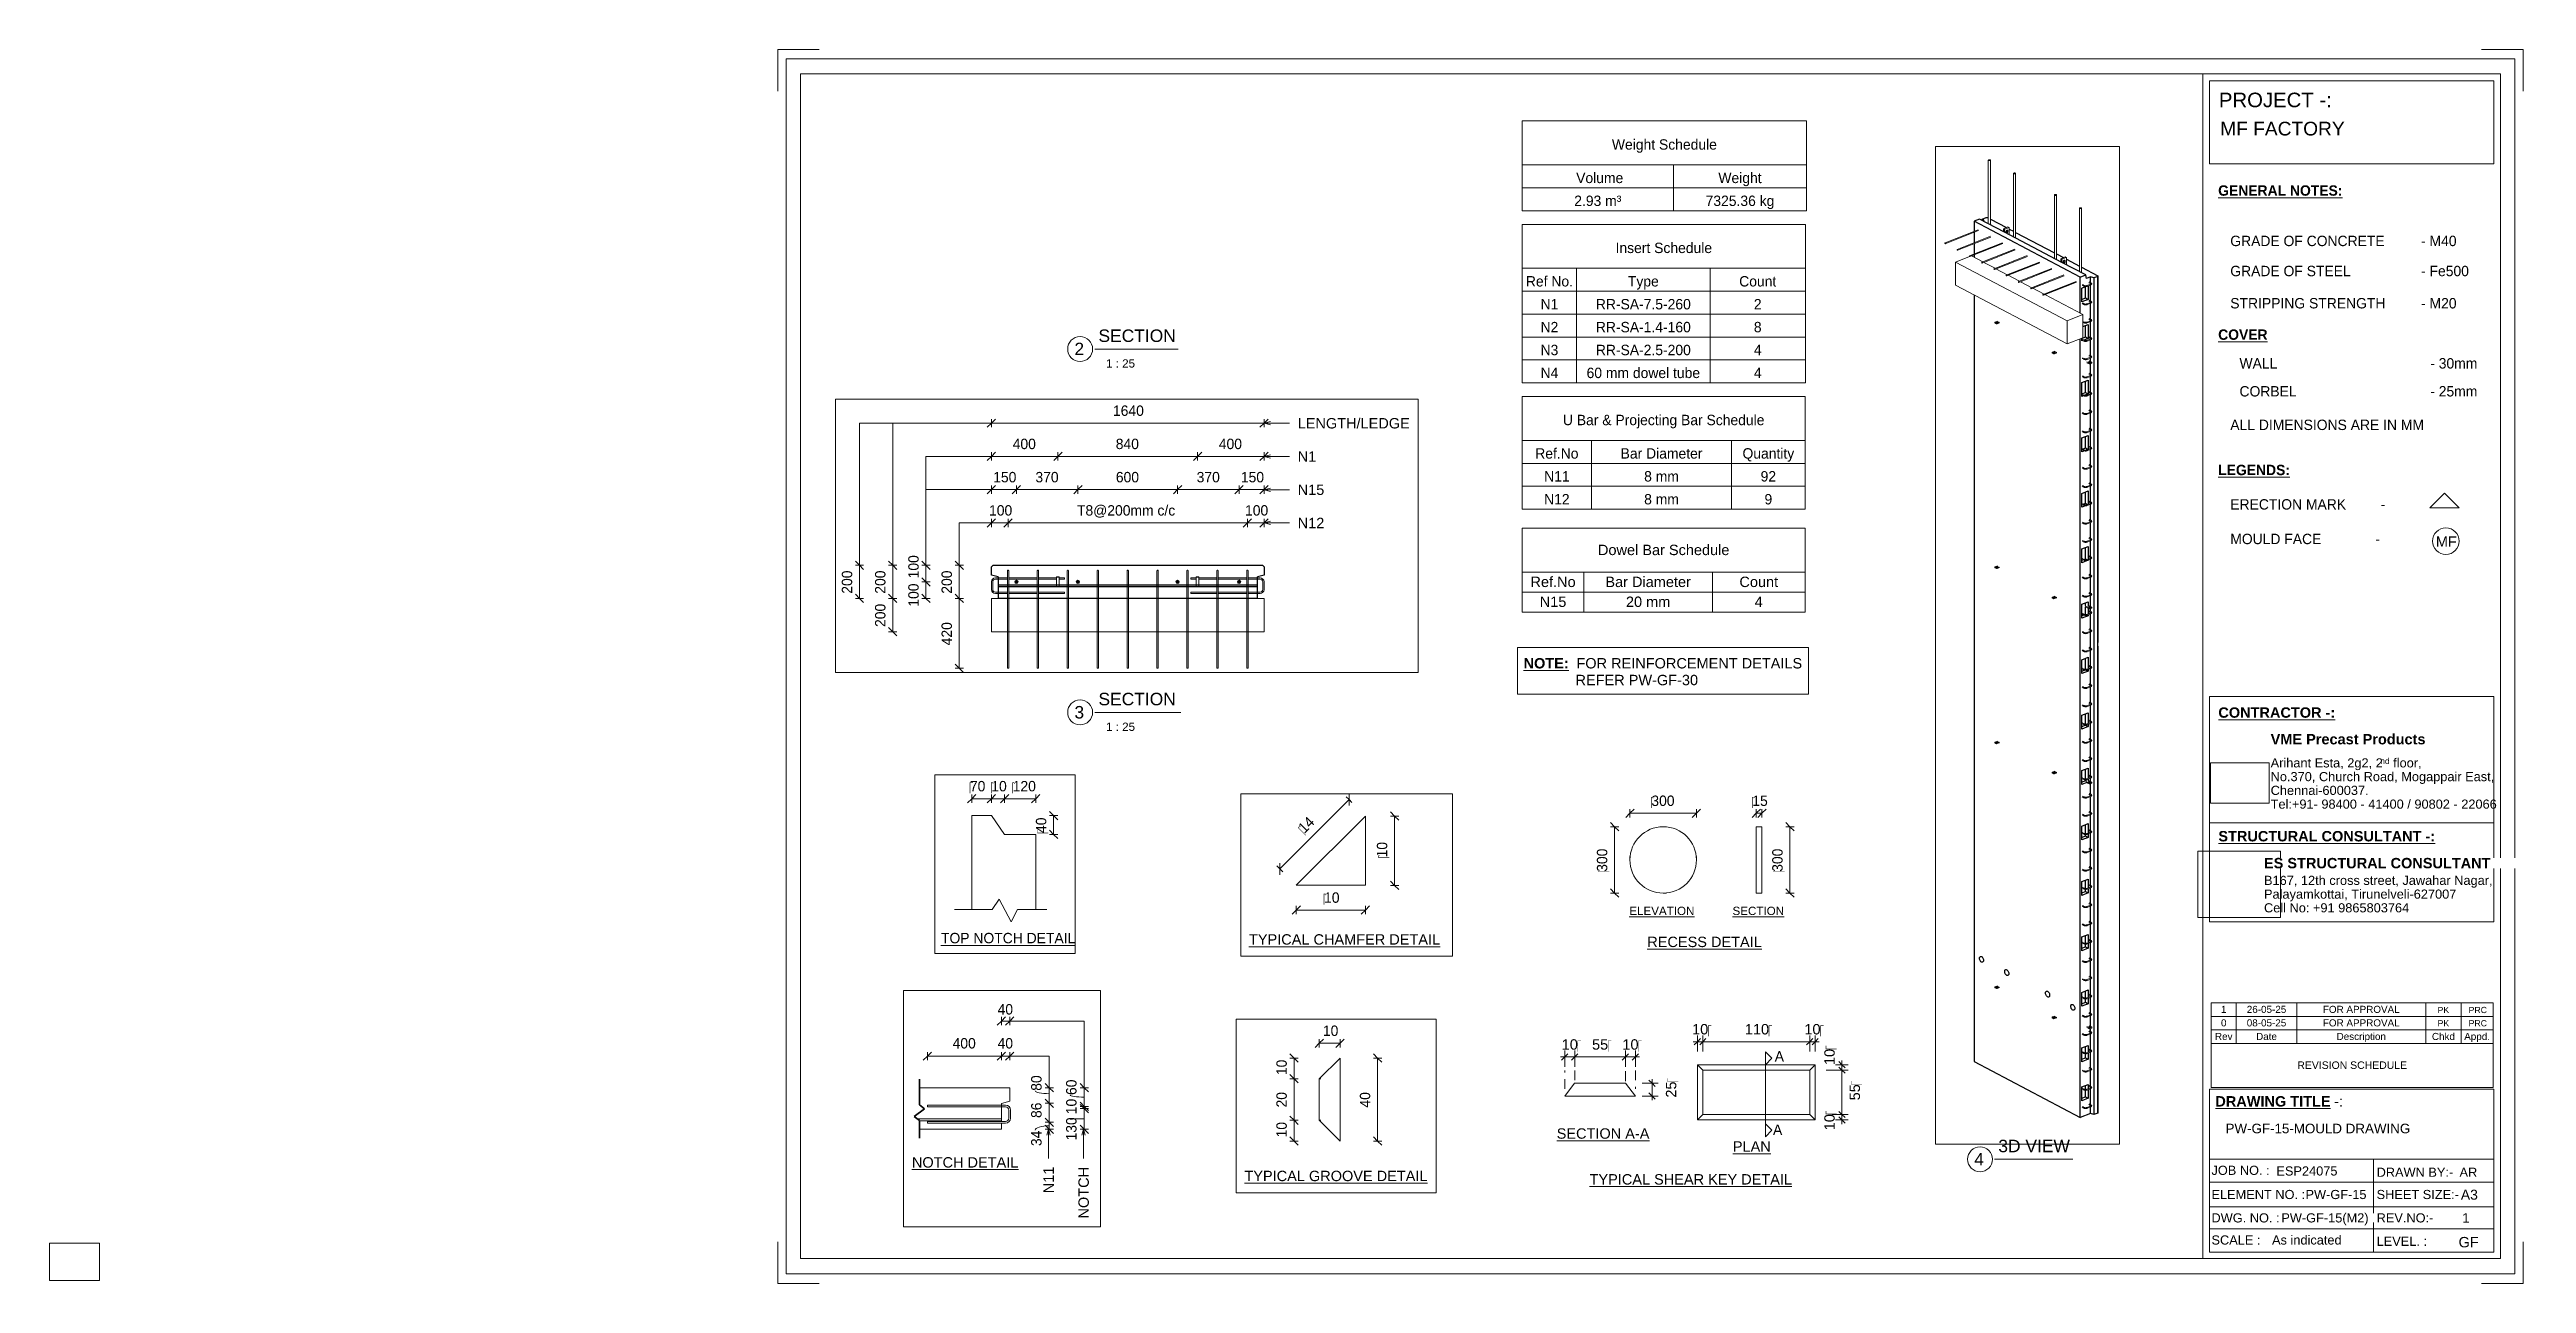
# Paper-space layout 'Layout1' of a CAD drawing. Header units: millimetres. Extents: x 0 to 596, y -1 to 296.
# The model-space entities are those that its viewports show. They can reach past a viewport. Long polylines and large blocks are cut down to what shows.
import ezdxf

# ---------------------------------------------------------------- set-up
doc = ezdxf.new("R2010")
doc.units = ezdxf.units.MM
doc.linetypes.add('Dash', pattern=[6.36, 3.18, -3.18])
doc.linetypes.add('Overhead', pattern=[3.97, 2.38, -1.59])
for name, color, linetype, lineweight in [('A-ANNO-DIMS', 211, 'Continuous', 9), ('A-ANNO-DIMS-1', 211, 'Continuous', 9), ('A-ANNO-DIMS-2', 211, 'Continuous', 9), ('A-ANNO-DIMS-25', 211, 'Continuous', 9), ('A-ANNO-DIMS-3', 211, 'Continuous', 9), ('A-ANNO-DIMS-80', 211, 'Continuous', 9), ('A-DETL', 90, 'Continuous', 18), ('A-DETL-MBND', 5, 'Continuous', 18), ('A-DETL-THIN', 151, 'Continuous', 18), ('A-FLOR-OVHD', 1, 'Overhead', 18), ('A-GENM', 13, 'Continuous', 18), ('A-WALL', 113, 'Continuous', 25), ('A-WALL-HDLN', 110, 'Dash', 25), ('G-ANNO-SCHD', 231, 'Continuous', 9), ('G-ANNO-TEXT', 231, 'Continuous', 9), ('G-ANNO-TTLB', 6, 'Continuous', 9), ('G-ANNO-TTLB-MEDM', 33, 'Continuous', 9), ('G-ANNO-TTLB-THIN', 151, 'Continuous', 9), ('S-BEAM', 12, 'Continuous', 18), ('S-BEAM-HDLN', 1, 'Dash', 18), ('S-RBAR', 171, 'Continuous', 18)]:
    doc.layers.add(name, color=color, linetype=linetype, lineweight=lineweight)
doc.layers.add('G-ANNO-NPLT', color=191, linetype='Continuous')
doc.styles.add('Arial', font='arial.ttf', dxfattribs={"height": 62.5})
doc.styles.add('Arial_1', font='arial.ttf', dxfattribs={"height": 50})
doc.styles.add('Arial_10', font='arial.ttf', dxfattribs={"height": 3.3})
doc.styles.add('Arial_11', font='arial.ttf', dxfattribs={"height": 2.3})
doc.styles.add('Arial_12', font='arial.ttf', dxfattribs={"height": 1.8})
doc.styles.add('Arial_13', font='arial.ttf', dxfattribs={"height": 1.7})
doc.styles.add('Arial_14', font='arial.ttf', dxfattribs={"height": 1.5})
doc.styles.add('Arial_15', font='arial.ttf', dxfattribs={"height": 2})
doc.styles.add('Arial_16', font='arial.ttf', dxfattribs={"height": 3})
doc.styles.add('Arial_2', font='arial.ttf', dxfattribs={"height": 7.5})
doc.styles.add('Arial_3', font='arial.ttf', dxfattribs={"height": 5})
doc.styles.add('Arial_4', font='arial.ttf', dxfattribs={"height": 3.5})
doc.styles.add('Arial_5', font='arial.ttf', dxfattribs={"height": 2.2})
doc.styles.add('Arial_6', font='arial.ttf', dxfattribs={"height": 2.4})
doc.styles.add('Arial_7', font='arial.ttf', dxfattribs={"height": 2.5})
doc.styles.add('Arial_8', font='arial.ttf', dxfattribs={"height": 1.42976})
doc.styles.add('Arial_9', font='arial.ttf', dxfattribs={"height": 2.25})
doc.styles.add('Arial_B', font='arialbd.ttf', dxfattribs={"height": 2.5})
doc.styles.add('Nirmala UI Semilight', font='NirmalaS.ttf', dxfattribs={"height": 62.5})
doc.styles.add('Nirmala UI Semilight_1', font='NirmalaS.ttf', dxfattribs={"height": 50})
doc.styles.add('Nirmala UI Semilight_2', font='NirmalaS.ttf', dxfattribs={"height": 7.5})
doc.styles.add('Nirmala UI Semilight_3', font='NirmalaS.ttf', dxfattribs={"height": 200})
doc.styles.add('Nirmala UI Semilight_4', font='NirmalaS.ttf', dxfattribs={"height": 200})
doc.styles.add('Nirmala UI Semilight_5', font='NirmalaS.ttf', dxfattribs={"height": 5})
doc.styles.add('Nirmala UI Semilight_6', font='NirmalaS.ttf', dxfattribs={"height": 2.5})
doc.styles.add('Nirmala UI Semilight_7', font='NirmalaS.ttf', dxfattribs={"height": 2.5})
doc.styles.add('Nirmala UI Semilight_B', font='', dxfattribs={"height": 2.5})
doc.styles.get('Nirmala UI Semilight_B').set_extended_font_data('Nirmala UI Semilight', bold=True)
doc.dimstyles.new('Arrow_Filled_-_2_5_NI_UI', dxfattribs={"dimscale": 304.8, "dimtxt": 65.460247, "dimasz": 0.164042, "dimexe": 0.082021, "dimexo": 0.0625, "dimgap": 0.082021, "dimtad": 1, "dimdec": 4, "dimzin": 0, "dimdsep": 46, "dimtxsty": 'Nirmala UI Semilight', "dimblk1": 'OBLIQUE', "dimblk2": 'OBLIQUE', "dimsah": 1, "dimcen": 0.09, "dimazin": 0, "dimtfac": 1, "dimtdec": 4, "dimtix": 1, "dimtmove": 0, "dimatfit": 3, "dimfxl": 0.082021, "dimfxlon": 1, "dimtvp": 1, "dimtolj": 1, "dimtzin": 0, "dimarcsym": 2})
doc.dimstyles.new('Arrow_Filled_-_2_5_NI_UI_1', dxfattribs={"dimscale": 304.8, "dimtxt": 65.460247, "dimasz": 0.164042, "dimexe": 0.082021, "dimexo": 0.0625, "dimgap": 0.082021, "dimtad": 1, "dimdec": 4, "dimzin": 0, "dimdsep": 46, "dimtxsty": 'Nirmala UI Semilight', "dimblk1": 'OBLIQUE', "dimblk2": 'OBLIQUE', "dimsah": 1, "dimcen": 0.09, "dimazin": 0, "dimtfac": 1, "dimtdec": 4, "dimtix": 1, "dimtmove": 2, "dimatfit": 3, "dimfxl": 0.082021, "dimfxlon": 1, "dimtvp": 1, "dimtolj": 1, "dimtzin": 0, "dimarcsym": 2})
doc.dimstyles.new('Arrow_Filled_-_2_5_NI_UI_2', dxfattribs={"dimscale": 304.8, "dimtxt": 7.85523, "dimasz": 0.019685, "dimexe": 0.009843, "dimexo": 0.0625, "dimgap": 0.009843, "dimtad": 1, "dimdec": 4, "dimzin": 0, "dimdsep": 46, "dimtxsty": 'Nirmala UI Semilight_2', "dimblk1": 'OBLIQUE', "dimblk2": 'OBLIQUE', "dimsah": 1, "dimcen": 0.09, "dimazin": 0, "dimtfac": 1, "dimtdec": 4, "dimtix": 1, "dimtmove": 0, "dimatfit": 3, "dimfxl": 0.009843, "dimfxlon": 1, "dimtvp": 1, "dimtolj": 1, "dimtzin": 0, "dimarcsym": 2})
doc.dimstyles.new('Arrow_Filled_-_2_5_NI_UI_3', dxfattribs={"dimscale": 304.8, "dimtxt": 209.472789, "dimasz": 0.524934, "dimexe": 0.262467, "dimexo": 0.0625, "dimgap": 0.262467, "dimtad": 1, "dimdec": 4, "dimzin": 0, "dimdsep": 46, "dimtxsty": 'Nirmala UI Semilight_3', "dimblk1": 'OBLIQUE', "dimblk2": 'OBLIQUE', "dimsah": 1, "dimcen": 0.09, "dimazin": 0, "dimtfac": 1, "dimtdec": 4, "dimtix": 1, "dimtmove": 2, "dimatfit": 3, "dimfxl": 0.262467, "dimfxlon": 1, "dimtvp": 1, "dimtolj": 1, "dimtzin": 0, "dimarcsym": 2})
doc.dimstyles.new('Arrow_Filled_-_2_5_NI_UI_4', dxfattribs={"dimscale": 304.8, "dimtxt": 209.472789, "dimasz": 0.524934, "dimexe": 0.262467, "dimexo": 0.0625, "dimgap": 0.262467, "dimtad": 1, "dimdec": 4, "dimzin": 0, "dimdsep": 46, "dimtxsty": 'Nirmala UI Semilight_3', "dimblk1": 'OBLIQUE', "dimblk2": 'OBLIQUE', "dimsah": 1, "dimcen": 0.09, "dimazin": 0, "dimtfac": 1, "dimtdec": 4, "dimtix": 1, "dimtmove": 0, "dimatfit": 3, "dimfxl": 0.262467, "dimfxlon": 1, "dimtvp": 1, "dimtolj": 1, "dimtzin": 0, "dimarcsym": 2})
doc.dimstyles.new('Arrow_Filled_-_2_5_NI_UI_5', dxfattribs={"dimscale": 304.8, "dimtxt": 5.23682, "dimasz": 0.013123, "dimexe": 0.006562, "dimexo": 0.0625, "dimgap": 0.006562, "dimtad": 1, "dimdec": 4, "dimzin": 0, "dimdsep": 46, "dimtxsty": 'Nirmala UI Semilight_5', "dimblk1": 'OBLIQUE', "dimblk2": 'OBLIQUE', "dimsah": 1, "dimcen": 0.09, "dimazin": 0, "dimtfac": 1, "dimtdec": 4, "dimtix": 1, "dimtmove": 0, "dimatfit": 3, "dimfxl": 0.006562, "dimfxlon": 1, "dimtvp": 1, "dimtolj": 1, "dimtzin": 0, "dimarcsym": 2})
doc.dimstyles.new('Arrow_Filled_-_2_5_NI_UI_6', dxfattribs={"dimscale": 304.8, "dimtxt": 2.61841, "dimasz": 0.006562, "dimexe": 0.003281, "dimexo": 0.0625, "dimgap": 0.003281, "dimtad": 1, "dimdec": 4, "dimzin": 0, "dimdsep": 46, "dimtxsty": 'Nirmala UI Semilight_7', "dimblk1": 'OBLIQUE', "dimblk2": 'OBLIQUE', "dimsah": 1, "dimcen": 0.09, "dimazin": 0, "dimtfac": 1, "dimtdec": 4, "dimtix": 1, "dimtmove": 0, "dimatfit": 3, "dimfxl": 0.003281, "dimfxlon": 1, "dimtvp": 1, "dimtolj": 1, "dimtzin": 0, "dimarcsym": 2})
doc.dimstyles.new('Diagonal_-_2_5mm_Arial', dxfattribs={"dimscale": 304.8, "dimtxt": 2.550648, "dimasz": 0.004921, "dimexe": 0.004921, "dimexo": 0.0625, "dimgap": 0.003281, "dimtad": 1, "dimdec": 4, "dimzin": 0, "dimdsep": 46, "dimtxsty": 'Arial_7', "dimblk1": 'OBLIQUE', "dimblk2": 'OBLIQUE', "dimsah": 1, "dimcen": 0.09, "dimdle": 0.003281, "dimazin": 0, "dimtfac": 1, "dimtdec": 4, "dimtix": 1, "dimtmove": 2, "dimatfit": 3, "dimfxl": 0.007874, "dimfxlon": 1, "dimtvp": 1, "dimtolj": 1, "dimtzin": 0, "dimarcsym": 2})
doc.dimstyles.new('Diagonal_-_2_5mm_Arial_1', dxfattribs={"dimscale": 304.8, "dimtxt": 2.550648, "dimasz": 0.004921, "dimexe": 0.004921, "dimexo": 0.0625, "dimgap": 0.003281, "dimtad": 1, "dimdec": 4, "dimzin": 0, "dimdsep": 46, "dimtxsty": 'Arial_7', "dimblk1": 'OBLIQUE', "dimblk2": 'OBLIQUE', "dimsah": 1, "dimcen": 0.09, "dimdle": 0.003281, "dimazin": 0, "dimtfac": 1, "dimtdec": 4, "dimtix": 1, "dimtmove": 0, "dimatfit": 3, "dimfxl": 0.007874, "dimfxlon": 1, "dimtvp": 1, "dimtolj": 1, "dimtzin": 0, "dimarcsym": 2})
picture_1 = doc.add_image_def('image1.jpg', size_in_pixel=(996, 686))
picture_2 = doc.add_image_def('image2.jpg', size_in_pixel=(1600, 1280))

psp = doc.layouts.get("Layout1")

msp = doc.modelspace()

# ---------------------------------------------------------------- texts
at = {"layer": 'G-ANNO-TEXT', "color": 7, "attachment_point": 1}
for s, insert, char_height, width, style in [('40', (3836.05915, 18537.9943), 50, 91.392375, 'Nirmala UI Semilight_1'), ('400', (3619.49224, 18374.43991), 50, 136.286875, 'Nirmala UI Semilight_1'), ('40', (3836.05915, 18374.43991), 50, 91.392375, 'Nirmala UI Semilight_1'), ('\\LNOTCH DETAIL', (3423.6985, 17801.32875), 50, 622.1095, 'Arial_1'), ('LENGTH/LEDGE', (611.72215, 13999.35486), 62.5, 815.7170312, 'Arial'), ('N1', (611.72215, 13799.35486), 62.5, 134.2826563, 'Arial'), ('N15', (611.72215, 13599.35486), 62.5, 192.405, 'Arial'), ('N12', (611.72215, 13399.35486), 62.5, 192.405, 'Arial'), ('\\LTYPICAL CHAMFER DETAIL', (4353.03164, 3087.48198), 7.5, 166.9113375, 'Arial_2'), ('\\LTYPICAL GROOVE DETAIL', (7484.36627, 3090.65698), 5, 106.784775, 'Arial_3'), ('\\LTOP NOTCH DETAIL', (4889.94227, 1307.16895), 200, 2975.864, 'Nirmala UI Semilight_4')]:
    msp.add_mtext(s, dxfattribs=dict(at, insert=insert, char_height=char_height, width=width, style=style))
at = {"layer": 'G-ANNO-TEXT', "color": 7, "char_height": 50, "attachment_point": 1, "rotation": 90}
for s, insert, width, style in [('80', (3997.6344, 18120.89979), 89.789, 'Nirmala UI Semilight_1'), ('60', (4165.9772, 18100.51088), 89.789, 'Nirmala UI Semilight_1'), ('10', (4165.9772, 18008.05743), 76.962, 'Nirmala UI Semilight_1'), ('86', (3997.6344, 17989.83049), 89.789, 'Nirmala UI Semilight_1'), ('130', (4165.9772, 17881.70469), 121.8565, 'Nirmala UI Semilight_1'), ('34', (3997.6344, 17854.64001), 91.392375, 'Nirmala UI Semilight_1'), ('N11', (4056.86578, 17627.56958), 153.924, 'Arial_1'), ('NOTCH', (4225.20858, 17505.96958), 301.4345, 'Arial_1')]:
    msp.add_mtext(s, dxfattribs=dict(at, insert=insert, width=width, style=style))

# ---------------------------------------------------------------- blocks, each defined once
blk = doc.blocks.new('ES-Landscape-A3 - ES-Landscape-A3-502445-PW-GF-15-MOULD DRAWING')
at = {"layer": 'G-ANNO-TTLB'}
for p, q in [((175.24, 296.27), (185.24, 296.27)), ((175.24, 296.27), (175.24, 286.27)), ((595.24, 296.27), (585.24, 296.27)), ((595.24, 296.27), (595.24, 286.27)), ((519.77, 140.54), (588.2, 140.54)), ((519.77, 86.33), (519.77, 140.54)), ((588.2, 86.33), (588.2, 140.54)), ((519.77, 110.14), (588.2, 110.14)), ((519.77, 6.78), (519.77, 46.03)), ((588.2, 6.78), (588.2, 46.03)), ((559.23, 29.2), (559.23, 6.78)), ((175.24, -0.73), (175.24, 9.27)), ((595.24, -0.73), (595.24, 9.27)), ((175.24, -0.73), (185.24, -0.73)), ((595.24, -0.73), (585.24, -0.73))]:
    blk.add_line(p, q, dxfattribs=at)
at = {"layer": 'G-ANNO-TTLB-MEDM'}
for p, q in [((180.73, 290.44), (180.73, 5.31)), ((180.73, 290.44), (589.79, 290.44)), ((518.17, 290.44), (518.17, 5.31)), ((519.77, 268.77), (519.77, 288.77)), ((519.77, 288.77), (588.2, 288.77)), ((588.2, 288.77), (588.2, 268.77)), ((589.79, 290.44), (589.79, 5.31)), ((588.2, 268.77), (519.77, 268.77)), ((519.77, 86.33), (588.2, 86.33)), ((519.77, 6.78), (588.2, 6.78)), ((180.73, 5.31), (589.79, 5.31))]:
    blk.add_line(p, q, dxfattribs=at)
at = {"layer": 'G-ANNO-TTLB-THIN'}
for p, q in [((177.29, 294.03), (177.29, 1.56)), ((593.23, 294.03), (177.29, 294.03)), ((593.23, 1.56), (593.23, 294.03)), ((519.77, 46.03), (588.2, 46.03)), ((519.77, 29.2), (588.2, 29.2)), ((519.77, 23.64), (588.2, 23.64)), ((519.77, 17.68), (588.2, 17.68)), ((519.77, 12.43), (588.2, 12.43)), ((177.29, 1.56), (593.23, 1.56))]:
    blk.add_line(p, q, dxfattribs=at)
at = {"layer": 'G-ANNO-TTLB', "insert": (534.5, 131.53), "char_height": 2.5, "width": 45.135, "attachment_point": 1, "style": 'Arial_B', "bg_fill": 3, "box_fill_scale": 0, "bg_fill_color": 256, "bg_fill_true_color": 3254780160, "bg_fill_transparency": 256}
blk.add_mtext('VME Precast Products', dxfattribs=at)
at = {"layer": 'G-ANNO-TTLB', "attachment_point": 1}
for s, insert, char_height, width, style in [('Arihant Esta, 2g2, 2', (534.5, 125.68), 2.2, 31.9873, 'Arial_5'), ('nd', (560.89, 125.72), 1.43, 2.7257, 'Arial_8'), (' floor,', (563.14, 125.68), 2.2, 9.1392, 'Arial_5'), ('No.370, Church Road, Mogappair East,', (534.5, 122.37), 2.2, 63.4135, 'Arial_5'), ('Tel:+91- 98400 - 41400 / 90802 - 22066 ', (534.5, 115.75), 2.2, 65.2574, 'Arial_5'), ('Chennai-600037.', (534.5, 119.06), 2.2, 27.6582, 'Arial_5'), ('Cell No: +91 9865803764', (532.9, 90.79), 2.2, 41.0464, 'Arial_5'), ('Palayamkottai, Tirunelveli-627007', (532.9, 94.09), 2.2, 54.4346, 'Arial_5'), ('JOB NO. :', (520.26, 27.61), 2.2, 16.5949, 'Arial_5'), ('DRAWN BY:-', (560, 27.14), 2.2, 21.7257, 'Arial_5'), ('ELEMENT NO. :', (520.26, 21.79), 2.2, 26.5359, 'Arial_5'), ('SHEET SIZE:-', (560, 21.79), 2.2, 23.2489, 'Arial_5'), ('DWG. NO. :', (520.26, 16.16), 2.2, 19.481, 'Arial_5'), ('REV.NO:-', (560, 16.16), 2.2, 16.0338, 'Arial_5'), ('SCALE :', (520.26, 10.84), 2.2, 13.8692, 'Arial_5'), ('LEVEL. :', (560, 10.53), 2.2, 14.3502, 'Arial_5')]:
    blk.add_mtext(s, dxfattribs=dict(at, insert=insert, char_height=char_height, width=width, style=style))
at = {"layer": 'G-ANNO-TTLB'}
image = blk.add_image(picture_1, insert=(520, 114.84), size_in_units=(14.11, 9.72), dxfattribs=at)
image.dxf.flags = 7
image = blk.add_image(picture_2, insert=(516.95, 87.39), size_in_units=(19.92, 15.93), dxfattribs=at)
image.dxf.flags = 7
at = {"layer": 'G-ANNO-TTLB', "attachment_point": 1, "bg_fill": 3, "box_fill_scale": 0, "bg_fill_color": 256, "bg_fill_true_color": 3254780160, "bg_fill_transparency": 256}
for s, insert, char_height, width, style in [('PROJECT -:', (522.05, 285.89), 3.5, 33.3502, 'Arial_4'), ('\\LCONTRACTOR -:', (521.92, 137.94), 2.5, 33.9114, 'Arial_B'), ('\\LSTRUCTURAL CONSULTANT -:', (521.92, 108.18), 2.5, 62.8523, 'Arial_B'), ('ES STRUCTURAL CONSULTANT', (532.9, 101.7), 2.5, 65.6582, 'Arial_B'), ('\\LDRAWING TITLE', (521.19, 44.36), 2.5, 33.4304, 'Arial_B'), ('A3', (580.27, 21.84), 2.4, 4.9705, 'Arial_6')]:
    blk.add_mtext(s, dxfattribs=dict(at, insert=insert, char_height=char_height, width=width, style=style))
at = {"layer": 'G-ANNO-TTLB', "insert": (532.9, 97.4), "char_height": 2.2, "width": 65.1772, "attachment_point": 1, "style": 'Arial_5'}
blk.add_mtext('B167, 12th cross street, Jawahar Nagar,', dxfattribs=at)
at = {"layer": 'G-ANNO-TTLB', "insert": (548.78, 44.36), "char_height": 2.5, "width": 1.2025, "attachment_point": 1, "style": 'Arial_B', "bg_fill": 3, "box_fill_scale": 0, "bg_fill_color": 256, "bg_fill_true_color": 3254780160, "bg_fill_transparency": 256}
blk.add_mtext('\\fArial|b1|i0|c0|p34|; ', dxfattribs=at)
at = {"layer": 'G-ANNO-TTLB', "insert": (549.77, 44.36), "char_height": 2.5, "width": 2.6456, "attachment_point": 1, "style": 'Arial_7', "bg_fill": 3, "box_fill_scale": 0, "bg_fill_color": 256, "bg_fill_true_color": 3254780160, "bg_fill_transparency": 256}
blk.add_mtext('-:', dxfattribs=at)
blk = doc.blocks.new('Viewport - M_View Title-1040-PW-GF-15-MOULD DRAWING')
at = {"layer": 'G-ANNO-TTLB'}
for start, end in [(360, 180), (180, 0)]:
    blk.add_arc((-3.5, 0), 3, start, end, dxfattribs=at)
blk = doc.blocks.new('DIMBLOCK44-PW-GF-15-MOULD DRAWING')
at = {"layer": 'A-ANNO-DIMS-1'}
for p, q in [((431.34, 50.61), (427.53, 50.61)), ((431.34, 51.93), (429.77, 51.93)), ((431.34, 52.93), (431.34, 50.61)), ((431.34, 51.93), (432.84, 51.93)), ((431.34, 50.61), (432.84, 50.61))]:
    blk.add_line(p, q, dxfattribs=at)
at = {"layer": 'A-ANNO-DIMS-1', "lineweight": 35}
for p, q in [((431.34, 51.93), (430.59, 52.68)), ((431.34, 50.61), (430.59, 51.36)), ((431.34, 51.93), (432.09, 51.18)), ((431.34, 50.61), (432.09, 49.86))]:
    blk.add_line(p, q, dxfattribs=at)
at = {"layer": 'A-ANNO-DIMS-1', "color": 0, "insert": (427.09, 51.85), "char_height": 2.5, "width": 4.6147, "attachment_point": 1, "rotation": 90, "line_spacing_factor": 0.941778, "style": 'Arial_7'}
blk.add_mtext('10\\fArial|b0|i0|c254|p34|;\u202a', dxfattribs=at)
blk = doc.blocks.new('_Oblique')
at = {"color": 0, "linetype": 'ByBlock', "lineweight": -2}
blk.add_line((-0.5, -0.5), (0.5, 0.5), dxfattribs=at)
blk = doc.blocks.new('DIMBLOCK45-PW-GF-15-MOULD DRAWING')
at = {"layer": 'A-ANNO-DIMS-1'}
for p, q in [((431.34, 50.61), (427.53, 50.61)), ((431.34, 50.61), (431.34, 39.94)), ((431.34, 50.61), (432.84, 50.61)), ((431.34, 39.94), (428.94, 39.94)), ((431.34, 39.94), (432.84, 39.94))]:
    blk.add_line(p, q, dxfattribs=at)
at = {"layer": 'A-ANNO-DIMS-1', "lineweight": 35}
for p, q in [((431.34, 50.61), (430.59, 51.36)), ((431.34, 50.61), (432.09, 49.86)), ((431.34, 39.94), (430.59, 40.69)), ((431.34, 39.94), (432.09, 39.19))]:
    blk.add_line(p, q, dxfattribs=at)
at = {"layer": 'A-ANNO-DIMS-1', "color": 0, "insert": (433.18, 43.35), "char_height": 2.5, "width": 4.6147, "attachment_point": 1, "rotation": 90, "line_spacing_factor": 0.941778, "style": 'Arial_7'}
blk.add_mtext('55\\fArial|b0|i0|c254|p34|;\u202a', dxfattribs=at)
blk = doc.blocks.new('DIMBLOCK46-PW-GF-15-MOULD DRAWING')
at = {"layer": 'A-ANNO-DIMS-1'}
for p, q in [((431.34, 39.94), (428.94, 39.94)), ((431.34, 38.63), (429.77, 38.63)), ((431.34, 39.94), (431.34, 37.63)), ((431.34, 39.94), (432.84, 39.94)), ((431.34, 38.63), (432.84, 38.63))]:
    blk.add_line(p, q, dxfattribs=at)
at = {"layer": 'A-ANNO-DIMS-1', "lineweight": 35}
for p, q in [((431.34, 39.94), (430.59, 40.69)), ((431.34, 38.63), (430.59, 39.38)), ((431.34, 39.94), (432.09, 39.19)), ((431.34, 38.63), (432.09, 37.88))]:
    blk.add_line(p, q, dxfattribs=at)
at = {"layer": 'A-ANNO-DIMS-1', "color": 0, "insert": (427.09, 36.15), "char_height": 2.5, "width": 4.6147, "attachment_point": 1, "rotation": 90, "line_spacing_factor": 0.941778, "style": 'Arial_7'}
blk.add_mtext('10\\fArial|b0|i0|c254|p34|;\u202a', dxfattribs=at)
blk = doc.blocks.new('DIMBLOCK47-PW-GF-15-MOULD DRAWING')
at = {"layer": 'A-ANNO-DIMS-1'}
for p, q in [((395.54, 57.47), (397.86, 57.47)), ((396.54, 57.47), (396.54, 58.97)), ((396.54, 57.47), (396.54, 55.07)), ((397.86, 57.47), (397.86, 58.97)), ((397.86, 57.47), (397.86, 55.07))]:
    blk.add_line(p, q, dxfattribs=at)
at = {"layer": 'A-ANNO-DIMS-1', "lineweight": 35}
for p, q in [((396.54, 57.47), (395.79, 56.72)), ((396.54, 57.47), (397.29, 58.22)), ((397.86, 57.47), (397.11, 56.72)), ((397.86, 57.47), (398.61, 58.22))]:
    blk.add_line(p, q, dxfattribs=at)
at = {"layer": 'A-ANNO-DIMS-1', "color": 0, "insert": (395.28, 61.72), "char_height": 2.5, "width": 4.6147, "attachment_point": 1, "line_spacing_factor": 0.941778, "style": 'Arial_7'}
blk.add_mtext('10\\fArial|b0|i0|c254|p34|;\u202a', dxfattribs=at)
blk = doc.blocks.new('DIMBLOCK48-PW-GF-15-MOULD DRAWING')
at = {"layer": 'A-ANNO-DIMS-1', "lineweight": 35}
for p, q in [((397.86, 57.47), (397.11, 56.72)), ((397.86, 57.47), (398.61, 58.22)), ((423.57, 57.47), (422.82, 56.72)), ((423.57, 57.47), (424.32, 58.22))]:
    blk.add_line(p, q, dxfattribs=at)
at = {"layer": 'A-ANNO-DIMS-1'}
for p, q in [((397.86, 57.47), (397.86, 58.97)), ((397.86, 57.47), (423.57, 57.47)), ((397.86, 57.47), (397.86, 55.07)), ((423.57, 57.47), (423.57, 58.97)), ((423.57, 57.47), (423.57, 55.07))]:
    blk.add_line(p, q, dxfattribs=at)
at = {"layer": 'A-ANNO-DIMS-1', "color": 0, "insert": (407.97, 61.72), "char_height": 2.5, "width": 6.5924, "attachment_point": 1, "line_spacing_factor": 0.941778, "style": 'Arial_7'}
blk.add_mtext('110\\fArial|b0|i0|c254|p34|;\u202a', dxfattribs=at)
blk = doc.blocks.new('DIMBLOCK49-PW-GF-15-MOULD DRAWING')
at = {"layer": 'A-ANNO-DIMS-1', "lineweight": 35}
for p, q in [((423.57, 57.47), (422.82, 56.72)), ((423.57, 57.47), (424.32, 58.22)), ((424.88, 57.47), (424.13, 56.72)), ((424.88, 57.47), (425.63, 58.22))]:
    blk.add_line(p, q, dxfattribs=at)
at = {"layer": 'A-ANNO-DIMS-1'}
for p, q in [((423.57, 57.47), (423.57, 58.97)), ((423.57, 57.47), (425.88, 57.47)), ((423.57, 57.47), (423.57, 55.07)), ((424.88, 57.47), (424.88, 58.97)), ((424.88, 57.47), (424.88, 55.07))]:
    blk.add_line(p, q, dxfattribs=at)
at = {"layer": 'A-ANNO-DIMS-1', "color": 0, "insert": (422.3, 61.72), "char_height": 2.5, "width": 4.6147, "attachment_point": 1, "line_spacing_factor": 0.941778, "style": 'Arial_7'}
blk.add_mtext('10\\fArial|b0|i0|c254|p34|;\u202a', dxfattribs=at)
blk = doc.blocks.new('DIMBLOCK50-PW-GF-15-MOULD DRAWING')
at = {"layer": 'A-ANNO-DIMS-1', "lineweight": 35}
for p, q in [((385.64, 47.47), (384.89, 48.22)), ((385.64, 44.37), (384.89, 45.12)), ((385.64, 47.47), (386.39, 46.72)), ((385.64, 44.37), (386.39, 43.62))]:
    blk.add_line(p, q, dxfattribs=at)
at = {"layer": 'A-ANNO-DIMS-1'}
for p, q in [((385.64, 48.47), (385.64, 43.37)), ((385.64, 47.47), (383.24, 47.47)), ((385.64, 44.37), (383.24, 44.37)), ((385.64, 47.47), (387.14, 47.47)), ((385.64, 44.37), (387.14, 44.37))]:
    blk.add_line(p, q, dxfattribs=at)
at = {"layer": 'A-ANNO-DIMS-1', "color": 0, "insert": (388.97, 44), "char_height": 2.5, "width": 4.6147, "attachment_point": 1, "rotation": 90, "line_spacing_factor": 0.941778, "style": 'Arial_7'}
blk.add_mtext('25\\fArial|b0|i0|c254|p34|;\u202a', dxfattribs=at)
blk = doc.blocks.new('DIMBLOCK51-PW-GF-15-MOULD DRAWING')
at = {"layer": 'A-ANNO-DIMS-1'}
for p, q in [((363.62, 53.81), (367.03, 53.81)), ((364.62, 53.81), (364.62, 55.31)), ((364.62, 53.81), (364.62, 51.41)), ((367.03, 53.81), (367.03, 55.31)), ((367.03, 53.81), (367.03, 51.41))]:
    blk.add_line(p, q, dxfattribs=at)
at = {"layer": 'A-ANNO-DIMS-1', "lineweight": 35}
for p, q in [((364.62, 53.81), (363.87, 53.06)), ((364.62, 53.81), (365.37, 54.56)), ((367.03, 53.81), (366.28, 53.06)), ((367.03, 53.81), (367.78, 54.56))]:
    blk.add_line(p, q, dxfattribs=at)
at = {"layer": 'A-ANNO-DIMS-1', "color": 0, "insert": (363.9, 58.05), "char_height": 2.5, "width": 4.6147, "attachment_point": 1, "line_spacing_factor": 0.941778, "style": 'Arial_7'}
blk.add_mtext('10\\fArial|b0|i0|c254|p34|;\u202a', dxfattribs=at)
blk = doc.blocks.new('DIMBLOCK52-PW-GF-15-MOULD DRAWING')
at = {"layer": 'A-ANNO-DIMS-1', "lineweight": 35}
for p, q in [((367.03, 53.81), (366.28, 53.06)), ((367.03, 53.81), (367.78, 54.56)), ((379.22, 53.81), (378.47, 53.06)), ((379.22, 53.81), (379.97, 54.56))]:
    blk.add_line(p, q, dxfattribs=at)
at = {"layer": 'A-ANNO-DIMS-1'}
for p, q in [((367.03, 53.81), (367.03, 55.31)), ((367.03, 53.81), (379.22, 53.81)), ((367.03, 53.81), (367.03, 51.41)), ((379.22, 53.81), (379.22, 55.31)), ((379.22, 53.81), (379.22, 51.41))]:
    blk.add_line(p, q, dxfattribs=at)
at = {"layer": 'A-ANNO-DIMS-1', "color": 0, "insert": (371.2, 58.05), "char_height": 2.5, "width": 4.6147, "attachment_point": 1, "line_spacing_factor": 0.941778, "style": 'Arial_7'}
blk.add_mtext('55\\fArial|b0|i0|c254|p34|;\u202a', dxfattribs=at)
blk = doc.blocks.new('DIMBLOCK53-PW-GF-15-MOULD DRAWING')
at = {"layer": 'A-ANNO-DIMS-1', "lineweight": 35}
for p, q in [((379.22, 53.81), (378.47, 53.06)), ((379.22, 53.81), (379.97, 54.56)), ((381.62, 53.81), (380.87, 53.06)), ((381.62, 53.81), (382.37, 54.56))]:
    blk.add_line(p, q, dxfattribs=at)
at = {"layer": 'A-ANNO-DIMS-1'}
for p, q in [((379.22, 53.81), (379.22, 55.31)), ((379.22, 53.81), (382.62, 53.81)), ((379.22, 53.81), (379.22, 51.41)), ((381.62, 53.81), (381.62, 55.31)), ((381.62, 53.81), (381.62, 51.41))]:
    blk.add_line(p, q, dxfattribs=at)
at = {"layer": 'A-ANNO-DIMS-1', "color": 0, "insert": (378.5, 58.05), "char_height": 2.5, "width": 4.6147, "attachment_point": 1, "line_spacing_factor": 0.941778, "style": 'Arial_7'}
blk.add_mtext('10\\fArial|b0|i0|c254|p34|;\u202a', dxfattribs=at)
blk = doc.blocks.new('DIMBLOCK54-PW-GF-15-MOULD DRAWING')
at = {"layer": 'A-ANNO-DIMS-1'}
for p, q in [((376.62, 109.22), (375.62, 110.22)), ((376.62, 109.22), (375.62, 109.22)), ((376.62, 93.22), (376.62, 109.22)), ((376.62, 109.22), (377.62, 108.22)), ((376.62, 109.22), (377.62, 109.22)), ((376.62, 93.22), (375.62, 94.22)), ((376.62, 93.22), (375.62, 93.22)), ((376.62, 93.22), (377.62, 92.22)), ((376.62, 93.22), (377.62, 93.22))]:
    blk.add_line(p, q, dxfattribs=at)
at = {"layer": 'A-ANNO-DIMS-1', "color": 0, "insert": (372.36, 98.36), "char_height": 2.5, "width": 6.8555, "attachment_point": 1, "rotation": 90, "line_spacing_factor": 1.142579, "style": 'Nirmala UI Semilight_7'}
blk.add_mtext('\u202a300', dxfattribs=at)
blk = doc.blocks.new('DIMBLOCK55-PW-GF-15-MOULD DRAWING')
at = {"layer": 'A-ANNO-DIMS-1'}
for p, q in [((380.32, 112.45), (381.32, 113.45)), ((380.32, 112.45), (380.32, 113.45)), ((396.32, 112.45), (397.32, 113.45)), ((396.32, 112.45), (396.32, 113.45)), ((380.32, 112.45), (379.32, 111.45)), ((380.32, 112.45), (396.32, 112.45)), ((380.32, 112.45), (380.32, 111.45)), ((396.32, 112.45), (395.32, 111.45)), ((396.32, 112.45), (396.32, 111.45))]:
    blk.add_line(p, q, dxfattribs=at)
at = {"layer": 'A-ANNO-DIMS-1', "color": 0, "insert": (385.47, 116.71), "char_height": 2.5, "width": 6.8555, "attachment_point": 1, "line_spacing_factor": 1.142579, "style": 'Nirmala UI Semilight_7'}
blk.add_mtext('\u202a300', dxfattribs=at)
blk = doc.blocks.new('DIMBLOCK56-PW-GF-15-MOULD DRAWING')
at = {"layer": 'A-ANNO-DIMS-1'}
for p, q in [((410.71, 112.45), (411.71, 113.45)), ((410.71, 112.45), (410.71, 113.45)), ((412.08, 112.45), (413.08, 113.45)), ((412.08, 112.45), (412.08, 113.45)), ((410.71, 112.45), (409.71, 111.45)), ((410.71, 112.45), (412.08, 112.45)), ((410.71, 112.45), (410.71, 111.45)), ((412.08, 112.45), (411.08, 111.45)), ((412.08, 112.45), (412.08, 111.45))]:
    blk.add_line(p, q, dxfattribs=at)
at = {"layer": 'A-ANNO-DIMS-1', "color": 0, "insert": (409.77, 116.71), "char_height": 2.5, "width": 3.8848, "attachment_point": 1, "line_spacing_factor": 1.142579, "style": 'Nirmala UI Semilight_7'}
blk.add_mtext('\u202a15', dxfattribs=at)
blk = doc.blocks.new('DIMBLOCK57-PW-GF-15-MOULD DRAWING')
at = {"layer": 'A-ANNO-DIMS-1'}
for p, q in [((418.83, 109.22), (417.83, 110.22)), ((418.83, 109.22), (417.83, 109.22)), ((418.83, 109.22), (418.83, 93.22)), ((418.83, 109.22), (419.83, 108.22)), ((418.83, 109.22), (419.83, 109.22)), ((418.83, 93.22), (417.83, 94.22)), ((418.83, 93.22), (417.83, 93.22)), ((418.83, 93.22), (419.83, 92.22)), ((418.83, 93.22), (419.83, 93.22))]:
    blk.add_line(p, q, dxfattribs=at)
at = {"layer": 'A-ANNO-DIMS-1', "color": 0, "insert": (414.56, 98.36), "char_height": 2.5, "width": 6.8555, "attachment_point": 1, "rotation": 90, "line_spacing_factor": 1.142579, "style": 'Nirmala UI Semilight_7'}
blk.add_mtext('\u202a300', dxfattribs=at)
blk = doc.blocks.new('RR spread anchor face based - RR-SA-7_5-260-1726841-Elevation Top Copy 1')
at = {"layer": 'A-GENM'}
for p, q in [((-4653.43, 13041.42), (-4653.43, 13043.92)), ((-4653.43, 13043.92), (-4637.43, 13043.92)), ((-4637.43, 13043.92), (-4637.43, 13041.42)), ((-4653.43, 12986.42), (-4653.43, 13041.42)), ((-4653.43, 13041.42), (-4637.43, 13041.42)), ((-4637.43, 13041.42), (-4637.43, 12986.42)), ((-4653.43, 12983.92), (-4653.43, 12986.42)), ((-4653.43, 12986.42), (-4637.43, 12986.42)), ((-4637.43, 12986.42), (-4637.43, 12983.92)), ((-4637.43, 12983.92), (-4653.43, 12983.92))]:
    blk.add_line(p, q, dxfattribs=at)
blk = doc.blocks.new('Rebar Bar - Part 3166313199-431004-3D Ortho')
at = {"layer": 'S-RBAR'}
for p, q in [((7596.54, 11849.73), (7580.05, 11858.4)), ((7576.33, 11851.32), (7592.81, 11842.65))]:
    blk.add_line(p, q, dxfattribs=at)
blk = doc.blocks.new('Rebar Bar - Part 2227165887-431004-3D Ortho')
at = {"layer": 'S-RBAR'}
for points in [[(7596.54, 11849.73, 0), (7597.17, 11849.38, 0), (7597.78, 11849.01, 0), (7598.37, 11848.63, 0), (7598.94, 11848.23, 0), (7599.49, 11847.81, 0), (7600.01, 11847.36, 0), (7600.51, 11846.9, 0), (7600.98, 11846.41, 0), (7601.43, 11845.89, 0), (7601.84, 11845.35, 0), (7602.22, 11844.78, 0), (7602.56, 11844.18, 0), (7602.86, 11843.55, 0), (7603.11, 11842.9, 0), (7603.32, 11842.22, 0), (7603.46, 11841.53, 0), (7603.55, 11840.82, 0), (7603.57, 11840.11, 0), (7603.53, 11839.39, 0), (7603.43, 11838.69, 0), (7603.27, 11838, 0), (7603.06, 11837.33, 0), (7602.79, 11836.68, 0), (7602.48, 11836.06, 0), (7602.13, 11835.47, 0), (7601.74, 11834.9, 0), (7601.32, 11834.37, 0), (7600.87, 11833.86, 0), (7600.39, 11833.38, 0), (7599.88, 11832.91, 0), (7599.35, 11832.48, 0), (7598.8, 11832.06, 0), (7598.22, 11831.66, 0), (7597.63, 11831.29, 0), (7597.01, 11830.93, 0), (7596.37, 11830.58, 0), (7595.71, 11830.26, 0), (7595.04, 11829.95, 0), (7594.34, 11829.66, 0), (7594.15, 11829.58, 0)], [(7592.81, 11842.65, 0), (7593.2, 11842.43, 0), (7593.56, 11842.22, 0), (7593.9, 11842, 0), (7594.2, 11841.79, 0), (7594.46, 11841.58, 0), (7594.7, 11841.38, 0), (7594.9, 11841.19, 0), (7595.08, 11841.02, 0), (7595.22, 11840.85, 0), (7595.33, 11840.7, 0), (7595.42, 11840.58, 0), (7595.48, 11840.47, 0), (7595.52, 11840.38, 0), (7595.54, 11840.31, 0), (7595.56, 11840.26, 0), (7595.57, 11840.23, 0), (7595.57, 11840.21, 0), (7595.57, 11840.2, 0), (7595.57, 11840.18, 0), (7595.56, 11840.16, 0), (7595.56, 11840.12, 0), (7595.54, 11840.07, 0), (7595.51, 11840, 0), (7595.46, 11839.9, 0), (7595.4, 11839.79, 0), (7595.3, 11839.66, 0), (7595.18, 11839.5, 0), (7595.03, 11839.34, 0), (7594.85, 11839.15, 0), (7594.64, 11838.96, 0), (7594.4, 11838.76, 0), (7594.12, 11838.55, 0), (7593.81, 11838.34, 0), (7593.47, 11838.12, 0), (7593.1, 11837.91, 0), (7592.71, 11837.69, 0), (7592.28, 11837.48, 0), (7591.82, 11837.27, 0), (7591.34, 11837.07, 0), (7591.21, 11837.02, 0)]]:
    blk.add_polyline3d(points, dxfattribs=at)
blk = doc.blocks.new('Rebar Bar - Part 981547073-431004-3D Ortho')
at = {"layer": 'S-RBAR'}
for p, q in [((7591.21, 11837.02), (7556.47, 11823.25)), ((7559.42, 11815.81), (7594.15, 11829.58))]:
    blk.add_line(p, q, dxfattribs=at)
blk = doc.blocks.new('Rebar Bar - Part 2227165887-V1-3D Ortho')
at = {"layer": 'S-RBAR'}
for points in [[(7531.59, 11823.98, 0), (7532.01, 11823.76, 0), (7532.46, 11823.56, 0), (7532.94, 11823.35, 0), (7533.44, 11823.15, 0), (7533.96, 11822.96, 0), (7534.51, 11822.78, 0), (7535.08, 11822.6, 0), (7535.67, 11822.43, 0), (7536.27, 11822.27, 0), (7536.9, 11822.13, 0), (7537.54, 11821.99, 0), (7538.2, 11821.86, 0), (7538.87, 11821.75, 0), (7539.55, 11821.65, 0), (7540.24, 11821.56, 0), (7540.95, 11821.48, 0), (7541.66, 11821.42, 0), (7542.37, 11821.37, 0), (7543.09, 11821.33, 0), (7543.82, 11821.3, 0), (7544.54, 11821.29, 0), (7545.27, 11821.29, 0), (7546, 11821.31, 0), (7546.72, 11821.34, 0), (7547.44, 11821.38, 0), (7548.15, 11821.43, 0), (7548.86, 11821.5, 0), (7549.56, 11821.58, 0), (7550.25, 11821.67, 0), (7550.93, 11821.77, 0), (7551.6, 11821.89, 0), (7552.25, 11822.02, 0), (7552.89, 11822.16, 0), (7553.51, 11822.31, 0), (7554.12, 11822.47, 0), (7554.7, 11822.63, 0), (7555.27, 11822.81, 0), (7555.81, 11823, 0), (7556.33, 11823.19, 0), (7556.47, 11823.25, 0)], [(7527.87, 11816.9, 0), (7528.52, 11816.57, 0), (7529.19, 11816.25, 0), (7529.88, 11815.96, 0), (7530.58, 11815.68, 0), (7531.31, 11815.41, 0), (7532.05, 11815.16, 0), (7532.8, 11814.93, 0), (7533.57, 11814.71, 0), (7534.36, 11814.51, 0), (7535.15, 11814.32, 0), (7535.96, 11814.15, 0), (7536.78, 11813.99, 0), (7537.61, 11813.85, 0), (7538.45, 11813.73, 0), (7539.29, 11813.62, 0), (7540.15, 11813.52, 0), (7541.01, 11813.44, 0), (7541.87, 11813.38, 0), (7542.74, 11813.34, 0), (7543.61, 11813.31, 0), (7544.48, 11813.29, 0), (7545.36, 11813.29, 0), (7546.23, 11813.31, 0), (7547.1, 11813.34, 0), (7547.97, 11813.39, 0), (7548.83, 11813.46, 0), (7549.69, 11813.54, 0), (7550.54, 11813.64, 0), (7551.39, 11813.75, 0), (7552.22, 11813.88, 0), (7553.05, 11814.02, 0), (7553.87, 11814.18, 0), (7554.68, 11814.36, 0), (7555.47, 11814.55, 0), (7556.25, 11814.75, 0), (7557.02, 11814.98, 0), (7557.77, 11815.21, 0), (7558.51, 11815.47, 0), (7559.23, 11815.73, 0), (7559.42, 11815.81, 0)]]:
    blk.add_polyline3d(points, dxfattribs=at)
blk = doc.blocks.new('Rebar Bar - Part 3131074535-431004-3D Ortho')
at = {"layer": 'S-RBAR'}
for p, q in [((7531.59, 11823.98), (7515.11, 11832.65)), ((7511.38, 11825.57), (7527.87, 11816.9))]:
    blk.add_line(p, q, dxfattribs=at)
blk = doc.blocks.new('Rebar Bar - Part 3131074535-V2-3D Ortho')
at = {"layer": 'S-RBAR'}
for p, q in [((7531.59, 11472.29), (7519.81, 11478.48)), ((7519.81, 11469.44), (7527.87, 11465.21))]:
    blk.add_line(p, q, dxfattribs=at)
blk = doc.blocks.new('Rebar Bar - Part 3131074535-V3-3D Ortho')
at = {"layer": 'S-RBAR'}
for p, q in [((7531.59, 11296.44), (7508.67, 11308.5)), ((7508.67, 11299.46), (7527.87, 11289.36))]:
    blk.add_line(p, q, dxfattribs=at)
blk = doc.blocks.new('Rebar Bar - Part 3166313199-V4-3D Ortho')
at = {"layer": 'S-RBAR'}
for p, q in [((7596.54, 9739.58), (7580.22, 9748.16)), ((7576.33, 9741.17), (7592.81, 9732.5))]:
    blk.add_line(p, q, dxfattribs=at)
blk = doc.blocks.new('Rebar Bar - Part 2227165887-V5-3D Ortho')
at = {"layer": 'S-RBAR'}
for points in [[(7531.59, 5493.53, 0), (7532.01, 5493.32, 0), (7532.46, 5493.11, 0), (7532.94, 5492.9, 0), (7533.44, 5492.71, 0), (7533.96, 5492.51, 0), (7534.51, 5492.33, 0), (7535.08, 5492.15, 0), (7535.67, 5491.99, 0), (7536.27, 5491.83, 0), (7536.9, 5491.68, 0), (7537.54, 5491.54, 0), (7538.2, 5491.42, 0), (7538.87, 5491.3, 0), (7539.55, 5491.2, 0), (7540.24, 5491.11, 0), (7540.95, 5491.04, 0), (7541.66, 5490.97, 0), (7542.37, 5490.92, 0), (7543.09, 5490.88, 0), (7543.82, 5490.86, 0), (7544.54, 5490.85, 0), (7545.27, 5490.85, 0), (7546, 5490.86, 0), (7546.72, 5490.89, 0), (7547.44, 5490.93, 0), (7548.15, 5490.98, 0), (7548.86, 5491.05, 0), (7549.56, 5491.13, 0), (7550.25, 5491.22, 0), (7550.93, 5491.33, 0), (7551.6, 5491.44, 0), (7552.25, 5491.57, 0), (7552.89, 5491.71, 0), (7553.51, 5491.86, 0), (7554.12, 5492.02, 0), (7554.7, 5492.19, 0), (7555.27, 5492.37, 0), (7555.81, 5492.55, 0), (7556.33, 5492.75, 0), (7556.47, 5492.8, 0)], [(7527.87, 5486.45, 0), (7528.52, 5486.12, 0), (7529.19, 5485.81, 0), (7529.88, 5485.51, 0), (7530.58, 5485.23, 0), (7531.31, 5484.97, 0), (7532.05, 5484.72, 0), (7532.8, 5484.48, 0), (7533.57, 5484.26, 0)], [(7533.57, 5484.26, 0), (7534.36, 5484.06, 0), (7535.15, 5483.87, 0), (7535.96, 5483.7, 0), (7536.78, 5483.55, 0), (7537.61, 5483.4, 0), (7538.45, 5483.28, 0), (7539.29, 5483.17, 0), (7540.15, 5483.08, 0), (7541.01, 5483, 0), (7541.87, 5482.94, 0), (7542.74, 5482.89, 0), (7543.61, 5482.86, 0), (7544.48, 5482.85, 0), (7545.36, 5482.85, 0), (7546.23, 5482.86, 0), (7547.1, 5482.9, 0), (7547.97, 5482.95, 0), (7548.83, 5483.01, 0), (7549.69, 5483.09, 0), (7550.54, 5483.19, 0), (7551.39, 5483.3, 0), (7552.22, 5483.43, 0), (7553.05, 5483.58, 0), (7553.87, 5483.74, 0), (7554.68, 5483.91, 0), (7555.47, 5484.1, 0), (7556.25, 5484.31, 0), (7557.02, 5484.53, 0), (7557.77, 5484.77, 0), (7558.51, 5485.02, 0), (7559.23, 5485.29, 0), (7559.42, 5485.36, 0)]]:
    blk.add_polyline3d(points, dxfattribs=at)
blk = doc.blocks.new('Rebar Bar - Part 3166313199-V6-3D Ortho')
at = {"layer": 'S-RBAR'}
for p, q in [((7576.22, 4641.7), (7592.81, 4632.97)), ((7596.54, 4640.05), (7580.05, 4648.72))]:
    blk.add_line(p, q, dxfattribs=at)
blk = doc.blocks.new('RR spread anchor face based - RR-SA-7_5-260-1726841-3D Ortho')
at = {"layer": 'A-GENM'}
for p, q in [((6756.43, 12372.31), (6797.96, 12388.77)), ((6808.45, 12383.25), (6766.92, 12366.79)), ((6797.96, 12388.77), (6808.45, 12383.25)), ((6810.34, 12379.55), (6808.45, 12383.25)), ((6810.34, 12319.2), (6810.34, 12379.55)), ((6754.54, 12367.11), (6756.43, 12372.31)), ((6754.54, 12342.34), (6754.54, 12367.11)), ((6765.03, 12361.59), (6754.54, 12367.11)), ((6756.43, 12372.31), (6766.92, 12366.79)), ((6766.92, 12366.79), (6765.03, 12361.59)), ((6765.03, 12361.59), (6765.03, 12336.82)), ((6787.01, 12354.63), (6786.9, 12356.36)), ((6787.01, 12351.07), (6787.01, 12354.63)), ((6797.5, 12349.11), (6797.5, 12345.55)), ((6777.87, 12337.77), (6777.87, 12341.33))]:
    blk.add_line(p, q, dxfattribs=at)
for points in [[(6777.87, 12341.33, 0), (6778.2, 12344.45, 0), (6779.18, 12347.63, 0), (6780.74, 12350.64, 0), (6782.78, 12353.29, 0), (6785.14, 12355.38, 0), (6787.69, 12356.78, 0), (6790.23, 12357.4, 0), (6792.59, 12357.18, 0), (6794.63, 12356.15, 0), (6796.19, 12354.37, 0), (6797.17, 12351.97, 0), (6797.5, 12349.11, 0)], [(6778.07, 12336.01, 0), (6779.74, 12337.02, 0), (6782.11, 12339.11, 0), (6784.14, 12341.75, 0), (6785.7, 12344.77, 0), (6786.68, 12347.94, 0), (6787.01, 12351.07, 0)], [(6797.5, 12345.55, 0), (6797.17, 12342.43, 0), (6796.19, 12339.25, 0), (6794.63, 12336.23, 0), (6792.59, 12333.59, 0), (6790.23, 12331.5, 0), (6787.69, 12330.1, 0), (6785.14, 12329.48, 0), (6782.78, 12329.7, 0), (6780.74, 12330.73, 0), (6779.18, 12332.51, 0), (6778.2, 12334.91, 0), (6777.87, 12337.77, 0)]]:
    blk.add_polyline3d(points, dxfattribs=at)
blk = doc.blocks.new('RR spread anchor face based - RR-SA-2_5-200-1726821-3D Ortho')
at = {"layer": 'A-GENM'}
for p, q in [((7603.35, 11086.42), (7580.41, 11098.49)), ((7557.75, 11089.51), (7580.7, 11077.44)), ((7586.49, 11089.71), (7590.43, 11087.64)), ((7580.7, 11068.54), (7557.75, 11080.61)), ((7579.86, 11083.45), (7575.92, 11085.52)), ((7585.86, 11076.46), (7604.74, 11083.94)), ((7604.74, 11083.94), (7603.35, 11086.42)), ((7604.74, 11083.94), (7604.74, 11075.05)), ((7580.7, 11077.44), (7585.86, 11076.46)), ((7580.7, 11068.54), (7580.7, 11077.44)), ((7585.86, 11076.46), (7585.86, 11067.56)), ((7604.74, 11075.05), (7585.86, 11067.56)), ((7585.86, 11067.56), (7580.7, 11068.54))]:
    blk.add_line(p, q, dxfattribs=at)
for points in [[(7575.92, 11085.52, 0), (7574.91, 11086.22, 0), (7574.34, 11087.01, 0), (7574.23, 11087.84, 0), (7574.59, 11088.66, 0), (7575.41, 11089.41, 0), (7576.62, 11090.03, 0), (7578.14, 11090.49, 0), (7579.88, 11090.76, 0), (7581.7, 11090.81, 0), (7583.49, 11090.64, 0), (7585.13, 11090.27, 0), (7586.49, 11089.71, 0)], [(7590.43, 11087.64, 0), (7591.44, 11086.95, 0), (7592.01, 11086.16, 0), (7592.14, 11085.55, 0)], [(7592.12, 11085.32, 0), (7591.76, 11084.5, 0), (7590.94, 11083.76, 0), (7589.73, 11083.13, 0), (7588.21, 11082.67, 0), (7586.47, 11082.41, 0), (7584.65, 11082.36, 0), (7582.86, 11082.53, 0), (7581.22, 11082.9, 0), (7579.86, 11083.45, 0)]]:
    blk.add_polyline3d(points, dxfattribs=at)
blk = doc.blocks.new('RR spread anchor face based - RR-SA-1_4-160-1726851-3D Ortho')
at = {"layer": 'A-GENM'}
for p, q in [((6697.09, 11481.34), (6674.39, 11472.34)), ((6674.39, 11472.34), (6672.25, 11469.98)), ((6672.25, 11469.98), (6688.64, 11461.36)), ((6672.25, 11469.98), (6672.25, 11464.64)), ((6687.56, 11472.72), (6692.1, 11474.52)), ((6692.1, 11469.18), (6688.24, 11467.65)), ((6694.06, 11461.99), (6716.76, 11470.99)), ((6701.27, 11469.69), (6696.74, 11467.89)), ((6688.64, 11456.02), (6672.25, 11464.64)), ((6688.64, 11461.36), (6694.06, 11461.99)), ((6688.64, 11461.36), (6688.64, 11456.02)), ((6716.76, 11465.65), (6694.06, 11456.65)), ((6694.06, 11461.99), (6694.06, 11456.65)), ((6694.06, 11456.65), (6688.64, 11456.02))]:
    blk.add_line(p, q, dxfattribs=at)
for points in [[(6696.74, 11467.89, 0), (6695.22, 11467.43, 0), (6693.48, 11467.17, 0), (6691.66, 11467.12, 0), (6689.87, 11467.29, 0), (6688.24, 11467.66, 0), (6686.87, 11468.21, 0), (6685.86, 11468.91, 0), (6685.28, 11469.7, 0), (6685.17, 11470.53, 0), (6685.54, 11471.35, 0), (6686.35, 11472.1, 0), (6687.56, 11472.72, 0)], [(6692.1, 11474.52, 0), (6693.62, 11474.98, 0), (6695.35, 11475.24, 0), (6697.18, 11475.29, 0), (6698.97, 11475.13, 0), (6700.6, 11474.75, 0), (6701.97, 11474.2, 0), (6702.98, 11473.5, 0), (6703.56, 11472.71, 0), (6703.67, 11471.88, 0), (6703.3, 11471.06, 0), (6702.49, 11470.31, 0), (6701.27, 11469.69, 0)], [(6700.59, 11469.42, 0), (6698.97, 11469.79, 0), (6697.18, 11469.96, 0), (6695.35, 11469.9, 0), (6693.62, 11469.64, 0), (6692.1, 11469.18, 0)]]:
    blk.add_polyline3d(points, dxfattribs=at)
blk = doc.blocks.new('RR spread anchor face based - RR-SA-1_4-160-V7-3D Ortho')
at = {"layer": 'A-GENM'}
for p, q in [((7247.74, 11191.62), (7225.04, 11182.62)), ((7225.04, 11182.62), (7222.9, 11180.26)), ((7238.21, 11183), (7242.74, 11184.8)), ((7222.9, 11180.26), (7239.29, 11171.64)), ((7222.9, 11180.26), (7222.9, 11174.92)), ((7239.29, 11166.3), (7222.9, 11174.92)), ((7242.74, 11179.46), (7238.98, 11177.97)), ((7244.71, 11172.27), (7267.41, 11181.27)), ((7267.41, 11175.93), (7244.71, 11166.93)), ((7251.92, 11179.97), (7247.39, 11178.17)), ((7239.29, 11171.64), (7244.71, 11172.27)), ((7239.29, 11171.64), (7239.29, 11166.3)), ((7244.71, 11166.93), (7239.29, 11166.3)), ((7244.71, 11172.27), (7244.71, 11166.93))]:
    blk.add_line(p, q, dxfattribs=at)
for points in [[(7247.39, 11178.17, 0), (7245.87, 11177.71, 0), (7244.13, 11177.45, 0), (7242.31, 11177.4, 0), (7240.52, 11177.57, 0), (7238.88, 11177.94, 0), (7237.52, 11178.49, 0), (7236.51, 11179.19, 0), (7235.93, 11179.98, 0), (7235.82, 11180.81, 0), (7236.18, 11181.63, 0), (7237, 11182.38, 0), (7238.21, 11183, 0)], [(7242.74, 11184.8, 0), (7244.27, 11185.26, 0), (7246, 11185.52, 0), (7247.83, 11185.57, 0), (7249.62, 11185.41, 0), (7251.25, 11185.03, 0), (7252.62, 11184.48, 0), (7253.63, 11183.78, 0), (7254.21, 11182.99, 0), (7254.32, 11182.16, 0), (7253.95, 11181.34, 0), (7253.13, 11180.59, 0), (7251.92, 11179.97, 0)], [(7251.24, 11179.7, 0), (7249.62, 11180.07, 0), (7247.83, 11180.24, 0), (7246, 11180.19, 0), (7244.27, 11179.92, 0), (7242.74, 11179.46, 0)]]:
    blk.add_polyline3d(points, dxfattribs=at)
blk = doc.blocks.new('RR spread anchor face based - RR-SA-2_5-200-V8-3D Ortho')
at = {"layer": 'A-GENM'}
for p, q in [((7541.36, 8740.67), (7580.7, 8719.98)), ((7603.35, 8728.96), (7580.41, 8741.03)), ((7580.7, 8711.08), (7541.36, 8731.77)), ((7579.86, 8725.99), (7575.92, 8728.06)), ((7585.86, 8719), (7604.74, 8726.48)), ((7586.49, 8732.25), (7590.43, 8730.18)), ((7604.74, 8726.48), (7603.35, 8728.96)), ((7604.74, 8726.48), (7604.74, 8717.59)), ((7580.7, 8719.98), (7585.86, 8719)), ((7580.7, 8711.08), (7580.7, 8719.98)), ((7585.86, 8719), (7585.86, 8710.1)), ((7585.86, 8710.1), (7580.7, 8711.08)), ((7604.74, 8717.59), (7585.86, 8710.1))]:
    blk.add_line(p, q, dxfattribs=at)
for points in [[(7575.92, 8728.06, 0), (7574.91, 8728.76, 0), (7574.34, 8729.55, 0), (7574.23, 8730.38, 0), (7574.59, 8731.2, 0), (7575.41, 8731.95, 0), (7576.62, 8732.57, 0), (7578.14, 8733.03, 0), (7579.88, 8733.3, 0), (7581.7, 8733.35, 0), (7583.49, 8733.18, 0), (7585.13, 8732.81, 0), (7586.49, 8732.25, 0)], [(7592.12, 8727.86, 0), (7591.76, 8727.04, 0), (7590.94, 8726.3, 0), (7589.73, 8725.67, 0), (7588.21, 8725.21, 0), (7586.47, 8724.95, 0), (7584.65, 8724.9, 0), (7582.86, 8725.07, 0), (7581.22, 8725.44, 0), (7579.86, 8725.99, 0)], [(7590.43, 8730.18, 0), (7591.44, 8729.49, 0), (7592.01, 8728.7, 0), (7592.14, 8728.09, 0)]]:
    blk.add_polyline3d(points, dxfattribs=at)
blk = doc.blocks.new('RR spread anchor face based - RR-SA-2_5-200-V9-3D Ortho')
at = {"layer": 'A-GENM'}
for p, q in [((7545.46, 7052.71), (7580.7, 7034.17)), ((7603.35, 7043.15), (7580.41, 7055.22)), ((7579.86, 7040.19), (7575.92, 7042.26)), ((7586.49, 7046.45), (7590.43, 7044.38)), ((7604.74, 7040.68), (7603.35, 7043.15)), ((7580.7, 7025.27), (7557.75, 7037.34)), ((7580.7, 7034.17), (7585.86, 7033.19)), ((7580.7, 7025.27), (7580.7, 7034.17)), ((7585.86, 7033.19), (7604.74, 7040.68)), ((7604.74, 7040.68), (7604.74, 7031.78)), ((7585.86, 7033.19), (7585.86, 7024.3)), ((7604.74, 7031.78), (7585.86, 7024.3)), ((7585.86, 7024.3), (7580.7, 7025.27))]:
    blk.add_line(p, q, dxfattribs=at)
for points in [[(7575.92, 7042.26, 0), (7574.91, 7042.95, 0), (7574.34, 7043.74, 0), (7574.23, 7044.58, 0), (7574.59, 7045.39, 0), (7575.41, 7046.14, 0), (7576.62, 7046.77, 0), (7578.14, 7047.23, 0), (7579.88, 7047.49, 0), (7581.7, 7047.54, 0), (7583.49, 7047.37, 0), (7585.13, 7047, 0), (7586.49, 7046.45, 0)], [(7592.12, 7042.06, 0), (7591.76, 7041.24, 0), (7590.94, 7040.49, 0), (7589.73, 7039.87, 0), (7588.21, 7039.41, 0), (7586.47, 7039.14, 0), (7584.65, 7039.09, 0), (7582.86, 7039.26, 0), (7581.22, 7039.63, 0), (7579.86, 7040.19, 0)], [(7590.43, 7044.38, 0), (7591.44, 7043.68, 0), (7592.01, 7042.89, 0), (7592.14, 7042.28, 0)]]:
    blk.add_polyline3d(points, dxfattribs=at)
blk = doc.blocks.new('Rebar Bar - Part 3145980499-431004-3D Ortho')
at = {"layer": 'S-RBAR'}
for p, q in [((6851.1, 12903.21), (6851.1, 12291.53)), ((6871.1, 12281.01), (6871.1, 12903.21))]:
    blk.add_line(p, q, dxfattribs=at)
for points in [[(6868.66, 12906.2, 0), (6866.7, 12906.99, 0), (6864.37, 12907.53, 0), (6861.81, 12907.77, 0), (6859.2, 12907.69, 0), (6856.73, 12907.32, 0), (6854.55, 12906.66, 0), (6852.82, 12905.77, 0), (6851.65, 12904.7, 0), (6851.13, 12903.53, 0), (6851.29, 12902.34, 0), (6852.11, 12901.21, 0), (6853.55, 12900.22, 0)], [(6853.55, 12900.22, 0), (6855.51, 12899.43, 0), (6857.84, 12898.89, 0), (6860.4, 12898.65, 0), (6863.01, 12898.73, 0), (6865.48, 12899.1, 0), (6867.66, 12899.76, 0), (6869.39, 12900.65, 0), (6870.56, 12901.72, 0), (6871.08, 12902.89, 0), (6870.92, 12904.08, 0), (6870.1, 12905.21, 0), (6868.66, 12906.2, 0)]]:
    blk.add_polyline3d(points, dxfattribs=at)
blk = doc.blocks.new('Rebar Bar - Part 3643695667-431004-3D Ortho')
at = {"layer": 'S-RBAR'}
for p, q in [((7454.32, 11863.94), (7135.59, 11737.57)), ((7138.54, 11730.13), (7457.12, 11856.44))]:
    blk.add_line(p, q, dxfattribs=at)
for points in [[(7139.68, 11732.47, 0), (7139.6, 11733.44, 0), (7139.33, 11734.44, 0), (7138.92, 11735.39, 0), (7138.37, 11736.24, 0), (7137.74, 11736.93, 0), (7137.06, 11737.41, 0), (7136.38, 11737.65, 0), (7135.75, 11737.62, 0), (7135.21, 11737.34, 0), (7134.79, 11736.83, 0), (7134.53, 11736.11, 0), (7134.44, 11735.23, 0)], [(7134.44, 11735.23, 0), (7134.53, 11734.26, 0), (7134.79, 11733.27, 0), (7135.21, 11732.31, 0), (7135.75, 11731.46, 0), (7136.38, 11730.77, 0), (7137.06, 11730.29, 0), (7137.74, 11730.06, 0), (7138.37, 11730.08, 0), (7138.92, 11730.36, 0), (7139.33, 11730.88, 0), (7139.6, 11731.6, 0), (7139.68, 11732.47, 0)]]:
    blk.add_polyline3d(points, dxfattribs=at)
blk = doc.blocks.new('Rebar Bar - Part 3643695667-V10-3D Ortho')
at = {"layer": 'S-RBAR'}
for p, q in [((7336.32, 11926.02), (7017.59, 11799.65)), ((7020.54, 11792.22), (7338.82, 11918.4))]:
    blk.add_line(p, q, dxfattribs=at)
for points in [[(7021.69, 11794.56, 0), (7021.6, 11795.52, 0), (7021.34, 11796.52, 0), (7020.92, 11797.48, 0), (7020.38, 11798.33, 0), (7019.75, 11799.02, 0), (7019.07, 11799.49, 0), (7018.39, 11799.73, 0), (7017.76, 11799.71, 0), (7017.21, 11799.43, 0), (7016.8, 11798.91, 0), (7016.53, 11798.19, 0), (7016.44, 11797.31, 0)], [(7016.44, 11797.31, 0), (7016.53, 11796.35, 0), (7016.8, 11795.35, 0), (7017.21, 11794.39, 0), (7017.76, 11793.54, 0), (7018.39, 11792.86, 0), (7019.07, 11792.38, 0), (7019.75, 11792.14, 0), (7020.38, 11792.16, 0), (7020.92, 11792.44, 0), (7021.34, 11792.96, 0), (7021.6, 11793.68, 0), (7021.69, 11794.56, 0)]]:
    blk.add_polyline3d(points, dxfattribs=at)
blk = doc.blocks.new('Rebar Bar - Part 3643695667-V11-3D Ortho')
at = {"layer": 'S-RBAR'}
for p, q in [((7218.32, 11988.1), (6899.6, 11861.74)), ((6902.54, 11854.3), (7221.27, 11980.67))]:
    blk.add_line(p, q, dxfattribs=at)
for points in [[(6903.69, 11856.64, 0), (6903.6, 11857.61, 0), (6903.34, 11858.6, 0), (6902.92, 11859.56, 0), (6902.38, 11860.41, 0), (6901.75, 11861.1, 0), (6901.07, 11861.58, 0), (6900.39, 11861.81, 0), (6899.76, 11861.79, 0), (6899.22, 11861.51, 0), (6898.8, 11860.99, 0), (6898.54, 11860.27, 0), (6898.45, 11859.4, 0)], [(6898.45, 11859.4, 0), (6898.54, 11858.43, 0), (6898.8, 11857.43, 0), (6899.22, 11856.48, 0), (6899.76, 11855.63, 0), (6900.39, 11854.94, 0), (6901.07, 11854.46, 0), (6901.75, 11854.22, 0), (6902.38, 11854.25, 0), (6902.92, 11854.53, 0), (6903.34, 11855.04, 0), (6903.6, 11855.76, 0), (6903.69, 11856.64, 0)]]:
    blk.add_polyline3d(points, dxfattribs=at)
blk = doc.blocks.new('Rebar Bar - Part 3643695667-V12-3D Ortho')
at = {"layer": 'S-RBAR'}
for p, q in [((6982.33, 12112.27), (6663.6, 11985.9)), ((6666.55, 11978.46), (6985.72, 12105))]:
    blk.add_line(p, q, dxfattribs=at)
for points in [[(6667.7, 11980.8, 0), (6667.61, 11981.77, 0), (6667.35, 11982.77, 0), (6666.93, 11983.72, 0), (6666.39, 11984.58, 0), (6665.76, 11985.26, 0), (6665.08, 11985.74, 0), (6664.4, 11985.98, 0), (6663.77, 11985.95, 0), (6663.22, 11985.68, 0), (6662.81, 11985.16, 0), (6662.55, 11984.44, 0), (6662.46, 11983.56, 0)], [(6662.46, 11983.56, 0), (6662.55, 11982.6, 0), (6662.81, 11981.6, 0), (6663.22, 11980.64, 0), (6663.77, 11979.79, 0), (6664.4, 11979.1, 0), (6665.08, 11978.62, 0), (6665.76, 11978.39, 0), (6666.39, 11978.41, 0), (6666.93, 11978.69, 0), (6667.35, 11979.21, 0), (6667.61, 11979.93, 0), (6667.7, 11980.8, 0)]]:
    blk.add_polyline3d(points, dxfattribs=at)
blk = doc.blocks.new('Rebar Bar - Part 259210708-431004-3D Ortho')
at = {"layer": 'S-RBAR'}
for p, q in [((7486.97, 12568.65), (7486.97, 11956.98)), ((7506.97, 11946.45), (7506.97, 12568.65))]:
    blk.add_line(p, q, dxfattribs=at)
for points in [[(7504.52, 12571.65, 0), (7502.57, 12572.44, 0), (7500.23, 12572.97, 0), (7497.68, 12573.21, 0), (7495.07, 12573.14, 0), (7492.59, 12572.76, 0), (7490.42, 12572.1, 0), (7488.69, 12571.21, 0), (7487.52, 12570.14, 0), (7487, 12568.97, 0), (7487.15, 12567.78, 0), (7487.98, 12566.65, 0), (7489.42, 12565.66, 0)], [(7489.42, 12565.66, 0), (7491.37, 12564.87, 0), (7493.71, 12564.34, 0), (7496.27, 12564.1, 0), (7498.87, 12564.17, 0), (7501.35, 12564.55, 0), (7503.53, 12565.2, 0), (7505.26, 12566.1, 0), (7506.43, 12567.16, 0), (7506.95, 12568.33, 0), (7506.79, 12569.52, 0), (7505.96, 12570.65, 0), (7504.52, 12571.65, 0)]]:
    blk.add_polyline3d(points, dxfattribs=at)
blk = doc.blocks.new('Rebar Bar - Part 259210708-V13-3D Ortho')
at = {"layer": 'S-RBAR'}
for p, q in [((6608.51, 13030.81), (6608.51, 12419.17)), ((6628.51, 12408.65), (6628.51, 13030.81))]:
    blk.add_line(p, q, dxfattribs=at)
for points in [[(6626.06, 13033.8, 0), (6624.11, 13034.59, 0), (6621.78, 13035.12, 0), (6619.22, 13035.36, 0), (6616.61, 13035.29, 0), (6614.14, 13034.91, 0), (6611.96, 13034.26, 0), (6610.23, 13033.36, 0), (6609.06, 13032.3, 0), (6608.54, 13031.13, 0), (6608.7, 13029.94, 0), (6609.52, 13028.81, 0), (6610.96, 13027.81, 0)], [(6610.96, 13027.81, 0), (6612.92, 13027.02, 0), (6615.25, 13026.49, 0), (6617.81, 13026.25, 0), (6620.41, 13026.32, 0), (6622.89, 13026.7, 0), (6625.07, 13027.36, 0), (6626.8, 13028.25, 0), (6627.97, 13029.32, 0), (6628.49, 13030.49, 0), (6628.33, 13031.68, 0), (6627.5, 13032.81, 0), (6626.06, 13033.8, 0)]]:
    blk.add_polyline3d(points, dxfattribs=at)
blk = doc.blocks.new('DIMBLOCK13-Elevation Top Copy 1')
at = {"layer": 'A-ANNO-DIMS-25'}
for p, q in [((-1424.37, 12913.92), (-1449.37, 12938.92)), ((-1424.37, 12913.92), (-1449.37, 12913.92)), ((-1424.37, 12493.92), (-1424.37, 12913.92)), ((-1424.37, 12913.92), (-1399.37, 12888.92)), ((-1424.37, 12913.92), (-1399.37, 12913.92)), ((-1424.37, 12493.92), (-1449.37, 12518.92)), ((-1424.37, 12493.92), (-1449.37, 12493.92)), ((-1424.37, 12493.92), (-1399.37, 12468.92)), ((-1424.37, 12493.92), (-1399.37, 12493.92))]:
    blk.add_line(p, q, dxfattribs=at)
at = {"layer": 'A-ANNO-DIMS-25', "color": 0, "insert": (-1530.91, 12631.92), "char_height": 62.5, "width": 172.8151, "attachment_point": 1, "rotation": 90, "line_spacing_factor": 1.142579, "style": 'Nirmala UI Semilight'}
blk.add_mtext('420', dxfattribs=at)
blk = doc.blocks.new('DIMBLOCK14-Elevation Top Copy 1')
at = {"layer": 'A-ANNO-DIMS-25'}
for p, q in [((-1424.37, 13113.92), (-1449.37, 13138.92)), ((-1424.37, 13113.92), (-1449.37, 13113.92)), ((-1424.37, 12913.92), (-1424.37, 13113.92)), ((-1424.37, 13113.92), (-1399.37, 13088.92)), ((-1424.37, 13113.92), (-1399.37, 13113.92)), ((-1424.37, 12913.92), (-1449.37, 12938.92)), ((-1424.37, 12913.92), (-1449.37, 12913.92)), ((-1424.37, 12913.92), (-1399.37, 12888.92)), ((-1424.37, 12913.92), (-1399.37, 12913.92))]:
    blk.add_line(p, q, dxfattribs=at)
at = {"layer": 'A-ANNO-DIMS-25', "color": 0, "insert": (-1530.91, 12942.51), "char_height": 62.5, "width": 171.3868, "attachment_point": 1, "rotation": 90, "line_spacing_factor": 1.142579, "style": 'Nirmala UI Semilight'}
blk.add_mtext('200', dxfattribs=at)
blk = doc.blocks.new('DIMBLOCK15-Elevation Top Copy 1')
at = {"layer": 'A-ANNO-DIMS-25'}
for p, q in [((309.24, 13368.69), (334.24, 13393.69)), ((309.24, 13368.69), (309.24, 13393.69)), ((409.24, 13368.69), (434.24, 13393.69)), ((409.24, 13368.69), (409.24, 13393.69)), ((309.24, 13368.69), (284.24, 13343.69)), ((409.24, 13368.69), (309.24, 13368.69)), ((309.24, 13368.69), (309.24, 13343.69)), ((409.24, 13368.69), (384.24, 13343.69)), ((409.24, 13368.69), (409.24, 13343.69))]:
    blk.add_line(p, q, dxfattribs=at)
at = {"layer": 'A-ANNO-DIMS-25', "color": 0, "insert": (294.97, 13475.23), "char_height": 62.5, "width": 154.2481, "attachment_point": 1, "line_spacing_factor": 1.142579, "style": 'Nirmala UI Semilight'}
blk.add_mtext('100', dxfattribs=at)
blk = doc.blocks.new('DIMBLOCK16-Elevation Top Copy 1')
at = {"layer": 'A-ANNO-DIMS-25'}
for p, q in [((-1130.76, 13368.69), (-1105.76, 13393.69)), ((-1130.76, 13368.69), (-1130.76, 13393.69)), ((309.24, 13368.69), (334.24, 13393.69)), ((309.24, 13368.69), (309.24, 13393.69)), ((-1130.76, 13368.69), (-1155.76, 13343.69)), ((309.24, 13368.69), (-1130.76, 13368.69)), ((-1130.76, 13368.69), (-1130.76, 13343.69)), ((309.24, 13368.69), (284.24, 13343.69)), ((309.24, 13368.69), (309.24, 13343.69))]:
    blk.add_line(p, q, dxfattribs=at)
at = {"layer": 'A-ANNO-DIMS-25', "color": 0, "insert": (-716.05, 13475.23), "char_height": 62.5, "width": 732.6787, "attachment_point": 1, "line_spacing_factor": 1.142579, "style": 'Nirmala UI Semilight'}
blk.add_mtext('T8@200mm c/c', dxfattribs=at)
blk = doc.blocks.new('DIMBLOCK17-Elevation Top Copy 1')
at = {"layer": 'A-ANNO-DIMS-25'}
for p, q in [((-1230.76, 13368.69), (-1205.76, 13393.69)), ((-1230.76, 13368.69), (-1230.76, 13393.69)), ((-1130.76, 13368.69), (-1105.76, 13393.69)), ((-1130.76, 13368.69), (-1130.76, 13393.69)), ((-1230.76, 13368.69), (-1255.76, 13343.69)), ((-1130.76, 13368.69), (-1230.76, 13368.69)), ((-1230.76, 13368.69), (-1230.76, 13343.69)), ((-1130.76, 13368.69), (-1155.76, 13343.69)), ((-1130.76, 13368.69), (-1130.76, 13343.69))]:
    blk.add_line(p, q, dxfattribs=at)
at = {"layer": 'A-ANNO-DIMS-25', "color": 0, "insert": (-1245.03, 13475.23), "char_height": 62.5, "width": 154.2481, "attachment_point": 1, "line_spacing_factor": 1.142579, "style": 'Nirmala UI Semilight'}
blk.add_mtext('100', dxfattribs=at)
blk = doc.blocks.new('DIMBLOCK18-Elevation Top Copy 1')
at = {"layer": 'A-ANNO-DIMS-25'}
for p, q in [((259.24, 13568.69), (284.24, 13593.69)), ((259.24, 13568.69), (259.24, 13593.69)), ((409.24, 13568.69), (434.24, 13593.69)), ((409.24, 13568.69), (409.24, 13593.69)), ((259.24, 13568.69), (234.24, 13543.69)), ((409.24, 13568.69), (259.24, 13568.69)), ((259.24, 13568.69), (259.24, 13543.69)), ((409.24, 13568.69), (384.24, 13543.69)), ((409.24, 13568.69), (409.24, 13543.69))]:
    blk.add_line(p, q, dxfattribs=at)
at = {"layer": 'A-ANNO-DIMS-25', "color": 0, "insert": (269.97, 13675.23), "char_height": 62.5, "width": 154.2481, "attachment_point": 1, "line_spacing_factor": 1.142579, "style": 'Nirmala UI Semilight'}
blk.add_mtext('150', dxfattribs=at)
blk = doc.blocks.new('DIMBLOCK19-Elevation Top Copy 1')
at = {"layer": 'A-ANNO-DIMS-25'}
for p, q in [((-110.76, 13568.69), (-85.76, 13593.69)), ((-110.76, 13568.69), (-110.76, 13593.69)), ((259.24, 13568.69), (284.24, 13593.69)), ((259.24, 13568.69), (259.24, 13593.69)), ((-110.76, 13568.69), (-135.76, 13543.69)), ((259.24, 13568.69), (-110.76, 13568.69)), ((-110.76, 13568.69), (-110.76, 13543.69)), ((259.24, 13568.69), (234.24, 13543.69)), ((259.24, 13568.69), (259.24, 13543.69))]:
    blk.add_line(p, q, dxfattribs=at)
at = {"layer": 'A-ANNO-DIMS-25', "color": 0, "insert": (4.01, 13675.23), "char_height": 62.5, "width": 168.5304, "attachment_point": 1, "line_spacing_factor": 1.142579, "style": 'Nirmala UI Semilight'}
blk.add_mtext('370', dxfattribs=at)
blk = doc.blocks.new('DIMBLOCK20-Elevation Top Copy 1')
at = {"layer": 'A-ANNO-DIMS-25'}
for p, q in [((-710.76, 13568.69), (-685.76, 13593.69)), ((-710.76, 13568.69), (-710.76, 13593.69)), ((-110.76, 13568.69), (-85.76, 13593.69)), ((-110.76, 13568.69), (-110.76, 13593.69)), ((-710.76, 13568.69), (-735.76, 13543.69)), ((-110.76, 13568.69), (-710.76, 13568.69)), ((-710.76, 13568.69), (-710.76, 13543.69)), ((-110.76, 13568.69), (-135.76, 13543.69)), ((-110.76, 13568.69), (-110.76, 13543.69))]:
    blk.add_line(p, q, dxfattribs=at)
at = {"layer": 'A-ANNO-DIMS-25', "color": 0, "insert": (-482.18, 13675.23), "char_height": 62.5, "width": 171.3868, "attachment_point": 1, "line_spacing_factor": 1.142579, "style": 'Nirmala UI Semilight'}
blk.add_mtext('600', dxfattribs=at)
blk = doc.blocks.new('DIMBLOCK21-Elevation Top Copy 1')
at = {"layer": 'A-ANNO-DIMS-25'}
for p, q in [((-1080.76, 13568.69), (-1055.76, 13593.69)), ((-1080.76, 13568.69), (-1080.76, 13593.69)), ((-710.76, 13568.69), (-685.76, 13593.69)), ((-710.76, 13568.69), (-710.76, 13593.69)), ((-1080.76, 13568.69), (-1105.76, 13543.69)), ((-710.76, 13568.69), (-1080.76, 13568.69)), ((-1080.76, 13568.69), (-1080.76, 13543.69)), ((-710.76, 13568.69), (-735.76, 13543.69)), ((-710.76, 13568.69), (-710.76, 13543.69))]:
    blk.add_line(p, q, dxfattribs=at)
at = {"layer": 'A-ANNO-DIMS-25', "color": 0, "insert": (-965.99, 13675.23), "char_height": 62.5, "width": 168.5304, "attachment_point": 1, "line_spacing_factor": 1.142579, "style": 'Nirmala UI Semilight'}
blk.add_mtext('370', dxfattribs=at)
blk = doc.blocks.new('DIMBLOCK22-Elevation Top Copy 1')
at = {"layer": 'A-ANNO-DIMS-25'}
for p, q in [((-1230.76, 13568.69), (-1205.76, 13593.69)), ((-1230.76, 13568.69), (-1230.76, 13593.69)), ((-1080.76, 13568.69), (-1055.76, 13593.69)), ((-1080.76, 13568.69), (-1080.76, 13593.69)), ((-1230.76, 13568.69), (-1255.76, 13543.69)), ((-1080.76, 13568.69), (-1230.76, 13568.69)), ((-1230.76, 13568.69), (-1230.76, 13543.69)), ((-1080.76, 13568.69), (-1105.76, 13543.69)), ((-1080.76, 13568.69), (-1080.76, 13543.69))]:
    blk.add_line(p, q, dxfattribs=at)
at = {"layer": 'A-ANNO-DIMS-25', "color": 0, "insert": (-1220.03, 13675.23), "char_height": 62.5, "width": 154.2481, "attachment_point": 1, "line_spacing_factor": 1.142579, "style": 'Nirmala UI Semilight'}
blk.add_mtext('150', dxfattribs=at)
blk = doc.blocks.new('DIMBLOCK23-Elevation Top Copy 1')
at = {"layer": 'A-ANNO-DIMS-25'}
for p, q in [((-1624.37, 13113.92), (-1649.37, 13138.92)), ((-1624.37, 13113.92), (-1649.37, 13113.92)), ((-1624.37, 13113.92), (-1624.37, 13013.86)), ((-1624.37, 13113.92), (-1599.37, 13088.92)), ((-1624.37, 13113.92), (-1599.37, 13113.92)), ((-1624.37, 13013.86), (-1649.37, 13038.86)), ((-1624.37, 13013.86), (-1649.37, 13013.86)), ((-1624.37, 13013.86), (-1599.37, 12988.86)), ((-1624.37, 13013.86), (-1599.37, 13013.86))]:
    blk.add_line(p, q, dxfattribs=at)
at = {"layer": 'A-ANNO-DIMS-25', "color": 0, "insert": (-1730.91, 13034.84), "char_height": 62.5, "width": 154.2481, "attachment_point": 1, "rotation": 90, "line_spacing_factor": 1.142579, "style": 'Nirmala UI Semilight'}
blk.add_mtext('100', dxfattribs=at)
blk = doc.blocks.new('DIMBLOCK24-Elevation Top Copy 1')
at = {"layer": 'A-ANNO-DIMS-25'}
for p, q in [((-1624.37, 13013.86), (-1649.37, 13038.86)), ((-1624.37, 13013.86), (-1649.37, 13013.86)), ((-1624.37, 13013.86), (-1624.37, 12913.86)), ((-1624.37, 13013.86), (-1599.37, 12988.86)), ((-1624.37, 13013.86), (-1599.37, 13013.86)), ((-1624.37, 12913.86), (-1649.37, 12938.86)), ((-1624.37, 12913.86), (-1649.37, 12913.86)), ((-1624.37, 12913.86), (-1599.37, 12888.86)), ((-1624.37, 12913.86), (-1599.37, 12913.86))]:
    blk.add_line(p, q, dxfattribs=at)
at = {"layer": 'A-ANNO-DIMS-25', "color": 0, "insert": (-1730.91, 12864.5), "char_height": 62.5, "width": 154.2481, "attachment_point": 1, "rotation": 90, "line_spacing_factor": 1.142579, "style": 'Nirmala UI Semilight'}
blk.add_mtext('100', dxfattribs=at)
blk = doc.blocks.new('DIMBLOCK25-Elevation Top Copy 1')
at = {"layer": 'A-ANNO-DIMS-25'}
for p, q in [((9.24, 13768.69), (34.24, 13793.69)), ((9.24, 13768.69), (9.24, 13793.69)), ((409.24, 13768.69), (434.24, 13793.69)), ((409.24, 13768.69), (409.24, 13793.69)), ((9.24, 13768.69), (-15.76, 13743.69)), ((409.24, 13768.69), (9.24, 13768.69)), ((9.24, 13768.69), (9.24, 13743.69)), ((409.24, 13768.69), (384.24, 13743.69)), ((409.24, 13768.69), (409.24, 13743.69))]:
    blk.add_line(p, q, dxfattribs=at)
at = {"layer": 'A-ANNO-DIMS-25', "color": 0, "insert": (137.23, 13875.23), "char_height": 62.5, "width": 172.8151, "attachment_point": 1, "line_spacing_factor": 1.142579, "style": 'Nirmala UI Semilight'}
blk.add_mtext('400', dxfattribs=at)
blk = doc.blocks.new('DIMBLOCK26-Elevation Top Copy 1')
at = {"layer": 'A-ANNO-DIMS-25'}
for p, q in [((-830.76, 13768.69), (-805.76, 13793.69)), ((-830.76, 13768.69), (-830.76, 13793.69)), ((9.24, 13768.69), (34.24, 13793.69)), ((9.24, 13768.69), (9.24, 13793.69)), ((-830.76, 13768.69), (-855.76, 13743.69)), ((9.24, 13768.69), (-830.76, 13768.69)), ((-830.76, 13768.69), (-830.76, 13743.69)), ((9.24, 13768.69), (-15.76, 13743.69)), ((9.24, 13768.69), (9.24, 13743.69))]:
    blk.add_line(p, q, dxfattribs=at)
at = {"layer": 'A-ANNO-DIMS-25', "color": 0, "insert": (-482.77, 13875.23), "char_height": 62.5, "width": 172.8151, "attachment_point": 1, "line_spacing_factor": 1.142579, "style": 'Nirmala UI Semilight'}
blk.add_mtext('840', dxfattribs=at)
blk = doc.blocks.new('DIMBLOCK27-Elevation Top Copy 1')
at = {"layer": 'A-ANNO-DIMS-25'}
for p, q in [((-1230.76, 13768.69), (-1205.76, 13793.69)), ((-1230.76, 13768.69), (-1230.76, 13793.69)), ((-830.76, 13768.69), (-805.76, 13793.69)), ((-830.76, 13768.69), (-830.76, 13793.69)), ((-1230.76, 13768.69), (-1255.76, 13743.69)), ((-830.76, 13768.69), (-1230.76, 13768.69)), ((-1230.76, 13768.69), (-1230.76, 13743.69)), ((-830.76, 13768.69), (-855.76, 13743.69)), ((-830.76, 13768.69), (-830.76, 13743.69))]:
    blk.add_line(p, q, dxfattribs=at)
at = {"layer": 'A-ANNO-DIMS-25', "color": 0, "insert": (-1102.77, 13875.23), "char_height": 62.5, "width": 172.8151, "attachment_point": 1, "line_spacing_factor": 1.142579, "style": 'Nirmala UI Semilight'}
blk.add_mtext('400', dxfattribs=at)
blk = doc.blocks.new('DIMBLOCK28-Elevation Top Copy 1')
at = {"layer": 'A-ANNO-DIMS-25'}
for p, q in [((-1230.76, 13968.69), (-1205.76, 13993.69)), ((-1230.76, 13968.69), (-1230.76, 13993.69)), ((409.24, 13968.69), (434.24, 13993.69)), ((409.24, 13968.69), (409.24, 13993.69)), ((-1230.76, 13968.69), (-1255.76, 13943.69)), ((409.24, 13968.69), (-1230.76, 13968.69)), ((-1230.76, 13968.69), (-1230.76, 13943.69)), ((409.24, 13968.69), (384.24, 13943.69)), ((409.24, 13968.69), (409.24, 13943.69))]:
    blk.add_line(p, q, dxfattribs=at)
at = {"layer": 'A-ANNO-DIMS-25', "color": 0, "insert": (-499.43, 14075.23), "char_height": 62.5, "width": 212.8053, "attachment_point": 1, "line_spacing_factor": 1.142579, "style": 'Nirmala UI Semilight'}
blk.add_mtext('1640', dxfattribs=at)
blk = doc.blocks.new('DIMBLOCK29-Elevation Top Copy 1')
at = {"layer": 'A-ANNO-DIMS-25'}
for p, q in [((-1824.37, 13113.92), (-1849.37, 13138.92)), ((-1824.37, 13113.92), (-1849.37, 13113.92)), ((-1824.37, 13113.92), (-1824.37, 12913.86)), ((-1824.37, 13113.92), (-1799.37, 13088.92)), ((-1824.37, 13113.92), (-1799.37, 13113.92)), ((-1824.37, 12913.86), (-1849.37, 12938.86)), ((-1824.37, 12913.86), (-1849.37, 12913.86)), ((-1824.37, 12913.86), (-1799.37, 12888.86)), ((-1824.37, 12913.86), (-1799.37, 12913.86))]:
    blk.add_line(p, q, dxfattribs=at)
at = {"layer": 'A-ANNO-DIMS-25', "color": 0, "insert": (-1930.91, 12942.48), "char_height": 62.5, "width": 171.3868, "attachment_point": 1, "rotation": 90, "line_spacing_factor": 1.142579, "style": 'Nirmala UI Semilight'}
blk.add_mtext('200', dxfattribs=at)
blk = doc.blocks.new('DIMBLOCK30-Elevation Top Copy 1')
at = {"layer": 'A-ANNO-DIMS-25'}
for p, q in [((-1824.37, 12913.86), (-1849.37, 12938.86)), ((-1824.37, 12913.86), (-1849.37, 12913.86)), ((-1824.37, 12913.86), (-1824.37, 12713.86)), ((-1824.37, 12913.86), (-1799.37, 12888.86)), ((-1824.37, 12913.86), (-1799.37, 12913.86)), ((-1824.37, 12713.86), (-1849.37, 12738.86)), ((-1824.37, 12713.86), (-1849.37, 12713.86)), ((-1824.37, 12713.86), (-1799.37, 12688.86)), ((-1824.37, 12713.86), (-1799.37, 12713.86))]:
    blk.add_line(p, q, dxfattribs=at)
at = {"layer": 'A-ANNO-DIMS-25', "color": 0, "insert": (-1930.91, 12742.45), "char_height": 62.5, "width": 171.3868, "attachment_point": 1, "rotation": 90, "line_spacing_factor": 1.142579, "style": 'Nirmala UI Semilight'}
blk.add_mtext('200', dxfattribs=at)
blk = doc.blocks.new('DIMBLOCK31-Elevation Top Copy 1')
at = {"layer": 'A-ANNO-DIMS-25'}
for p, q in [((-2024.37, 13113.92), (-2049.37, 13138.92)), ((-2024.37, 13113.92), (-2049.37, 13113.92)), ((-2024.37, 13113.92), (-2024.37, 12913.86)), ((-2024.37, 13113.92), (-1999.37, 13088.92)), ((-2024.37, 13113.92), (-1999.37, 13113.92)), ((-2024.37, 12913.86), (-2049.37, 12938.86)), ((-2024.37, 12913.86), (-2049.37, 12913.86)), ((-2024.37, 12913.86), (-1999.37, 12888.86)), ((-2024.37, 12913.86), (-1999.37, 12913.86))]:
    blk.add_line(p, q, dxfattribs=at)
at = {"layer": 'A-ANNO-DIMS-25', "color": 0, "insert": (-2130.91, 12942.48), "char_height": 62.5, "width": 171.3868, "attachment_point": 1, "rotation": 90, "line_spacing_factor": 1.142579, "style": 'Nirmala UI Semilight'}
blk.add_mtext('200', dxfattribs=at)
blk = doc.blocks.new('DIMBLOCK32-CHAMFER DETAIL')
at = {"layer": 'A-ANNO-DIMS-3'}
for p, q in [((4387.11, 3104.91), (4390.11, 3107.91)), ((4387.11, 3104.91), (4387.11, 3107.91)), ((4437.11, 3104.91), (4440.11, 3107.91)), ((4437.11, 3104.91), (4437.11, 3107.91)), ((4387.11, 3104.91), (4384.11, 3101.91)), ((4387.11, 3104.91), (4437.11, 3104.91)), ((4387.11, 3104.91), (4387.11, 3101.91)), ((4437.11, 3104.91), (4434.11, 3101.91)), ((4437.11, 3104.91), (4437.11, 3101.91))]:
    blk.add_line(p, q, dxfattribs=at)
at = {"layer": 'A-ANNO-DIMS-3', "color": 0, "insert": (4407.25, 3117.69), "char_height": 7.5, "width": 11.6543, "attachment_point": 1, "line_spacing_factor": 1.142579, "style": 'Nirmala UI Semilight_2'}
blk.add_mtext('\u202a10', dxfattribs=at)
blk = doc.blocks.new('DIMBLOCK33-CHAMFER DETAIL')
at = {"layer": 'A-ANNO-DIMS-3'}
for p, q in [((4458.12, 3172.79), (4455.12, 3175.79)), ((4458.12, 3172.79), (4455.12, 3172.79)), ((4458.12, 3172.79), (4458.12, 3122.79)), ((4458.12, 3172.79), (4461.12, 3169.79)), ((4458.12, 3172.79), (4461.12, 3172.79)), ((4458.12, 3122.79), (4455.12, 3125.79)), ((4458.12, 3122.79), (4455.12, 3122.79)), ((4458.12, 3122.79), (4461.12, 3119.79)), ((4458.12, 3122.79), (4461.12, 3122.79))]:
    blk.add_line(p, q, dxfattribs=at)
at = {"layer": 'A-ANNO-DIMS-3', "color": 0, "insert": (4445.33, 3142.94), "char_height": 7.5, "width": 11.6543, "attachment_point": 1, "rotation": 90, "line_spacing_factor": 1.142579, "style": 'Nirmala UI Semilight_2'}
blk.add_mtext('\u202a10', dxfattribs=at)
blk = doc.blocks.new('DIMBLOCK34-CHAMFER DETAIL')
at = {"layer": 'A-ANNO-DIMS-3'}
for p, q in [((4425.25, 3184.65), (4425.25, 3188.89)), ((4375.25, 3134.65), (4425.25, 3184.65)), ((4425.25, 3184.65), (4423.13, 3186.77)), ((4425.25, 3184.65), (4425.25, 3180.41)), ((4425.25, 3184.65), (4427.37, 3182.53)), ((4375.25, 3134.65), (4373.13, 3136.77)), ((4375.25, 3134.65), (4375.25, 3138.89)), ((4375.25, 3134.65), (4375.25, 3130.41)), ((4375.25, 3134.65), (4377.37, 3132.53))]:
    blk.add_line(p, q, dxfattribs=at)
at = {"layer": 'A-ANNO-DIMS-3', "color": 0, "insert": (4387.73, 3165.21), "char_height": 7.5, "width": 11.8257, "attachment_point": 1, "rotation": 45, "line_spacing_factor": 1.142579, "style": 'Nirmala UI Semilight_2'}
blk.add_mtext('\u202a14', dxfattribs=at)
blk = doc.blocks.new('DIMBLOCK35-TOP NOTCH DETAIL')
at = {"layer": 'A-ANNO-DIMS-80'}
for p, q in [((5481.84, 3891.8), (5561.84, 3971.8)), ((5481.84, 3891.8), (5481.84, 3971.8)), ((5861.84, 3891.8), (5941.84, 3971.8)), ((5861.84, 3891.8), (5861.84, 3971.8)), ((5481.84, 3891.8), (5401.84, 3811.8)), ((5481.84, 3891.8), (5861.84, 3891.8)), ((5481.84, 3891.8), (5481.84, 3811.8)), ((5861.84, 3891.8), (5781.84, 3811.8)), ((5861.84, 3891.8), (5861.84, 3811.8))]:
    blk.add_line(p, q, dxfattribs=at)
at = {"layer": 'A-ANNO-DIMS-80', "color": 0, "insert": (5446.65, 4232.74), "char_height": 200, "width": 356.4846, "attachment_point": 1, "line_spacing_factor": 1.142579, "style": 'Nirmala UI Semilight_3'}
blk.add_mtext('\u202a70', dxfattribs=at)
blk = doc.blocks.new('DIMBLOCK36-TOP NOTCH DETAIL')
at = {"layer": 'A-ANNO-DIMS-80'}
for p, q in [((5861.84, 3891.8), (5941.84, 3971.8)), ((5861.84, 3891.8), (5861.84, 3971.8)), ((6114.21, 3891.8), (6194.21, 3971.8)), ((6114.21, 3891.8), (6114.21, 3971.8)), ((5861.84, 3891.8), (5781.84, 3811.8)), ((5861.84, 3891.8), (6114.21, 3891.8)), ((5861.84, 3891.8), (5861.84, 3811.8)), ((6114.21, 3891.8), (6034.21, 3811.8)), ((6114.21, 3891.8), (6114.21, 3811.8))]:
    blk.add_line(p, q, dxfattribs=at)
at = {"layer": 'A-ANNO-DIMS-80', "color": 0, "insert": (5858.54, 4232.74), "char_height": 200, "width": 310.7814, "attachment_point": 1, "line_spacing_factor": 1.142579, "style": 'Nirmala UI Semilight_3'}
blk.add_mtext('\u202a10', dxfattribs=at)
blk = doc.blocks.new('DIMBLOCK37-TOP NOTCH DETAIL')
at = {"layer": 'A-ANNO-DIMS-80'}
for p, q in [((6114.21, 3891.8), (6194.21, 3971.8)), ((6114.21, 3891.8), (6114.21, 3971.8)), ((6714.21, 3891.8), (6794.21, 3971.8)), ((6714.21, 3891.8), (6714.21, 3971.8)), ((6114.21, 3891.8), (6034.21, 3811.8)), ((6114.21, 3891.8), (6714.21, 3891.8)), ((6114.21, 3891.8), (6114.21, 3811.8)), ((6714.21, 3891.8), (6634.21, 3811.8)), ((6714.21, 3891.8), (6714.21, 3811.8))]:
    blk.add_line(p, q, dxfattribs=at)
at = {"layer": 'A-ANNO-DIMS-80', "color": 0, "insert": (6270.77, 4232.74), "char_height": 200, "width": 493.5941, "attachment_point": 1, "line_spacing_factor": 1.142579, "style": 'Nirmala UI Semilight_3'}
blk.add_mtext('\u202a120', dxfattribs=at)
blk = doc.blocks.new('DIMBLOCK38-TOP NOTCH DETAIL')
at = {"layer": 'A-ANNO-DIMS-80'}
for p, q in [((7057.87, 3565.46), (6977.87, 3645.46)), ((7057.87, 3565.46), (6977.87, 3565.46)), ((7057.87, 3205.03), (7057.87, 3565.46)), ((7057.87, 3565.46), (7137.87, 3485.46)), ((7057.87, 3565.46), (7137.87, 3565.46)), ((7057.87, 3205.03), (6977.87, 3285.03)), ((7057.87, 3205.03), (6977.87, 3205.03)), ((7057.87, 3205.03), (7137.87, 3125.03)), ((7057.87, 3205.03), (7137.87, 3205.03))]:
    blk.add_line(p, q, dxfattribs=at)
at = {"layer": 'A-ANNO-DIMS-80', "color": 0, "insert": (6716.93, 3231), "char_height": 200, "width": 370.1955, "attachment_point": 1, "rotation": 90, "line_spacing_factor": 1.142579, "style": 'Nirmala UI Semilight_3'}
blk.add_mtext('\u202a40', dxfattribs=at)
blk = doc.blocks.new('DIMBLOCK39-GROOVE DETAIL')
at = {"layer": 'A-ANNO-DIMS-2'}
for p, q in [((7520.37, 3152.05), (7518.37, 3150.05)), ((7520.37, 3152.05), (7522.37, 3154.05)), ((7520.37, 3152.05), (7520.37, 3154.05)), ((7520.37, 3152.05), (7530.37, 3152.05)), ((7520.37, 3152.05), (7520.37, 3150.05)), ((7530.37, 3152.05), (7528.37, 3150.05)), ((7530.37, 3152.05), (7532.37, 3154.05)), ((7530.37, 3152.05), (7530.37, 3154.05)), ((7530.37, 3152.05), (7530.37, 3150.05))]:
    blk.add_line(p, q, dxfattribs=at)
at = {"layer": 'A-ANNO-DIMS-2', "color": 0, "insert": (7522.13, 3160.57), "char_height": 5, "width": 7.7695, "attachment_point": 1, "line_spacing_factor": 1.142579, "style": 'Nirmala UI Semilight_5'}
blk.add_mtext('10', dxfattribs=at)
blk = doc.blocks.new('DIMBLOCK40-GROOVE DETAIL')
at = {"layer": 'A-ANNO-DIMS-2'}
for p, q in [((7508.27, 3144.93), (7506.27, 3146.93)), ((7508.27, 3144.93), (7506.27, 3144.93)), ((7508.27, 3144.93), (7508.27, 3134.93)), ((7508.27, 3144.93), (7510.27, 3142.93)), ((7508.27, 3144.93), (7510.27, 3144.93)), ((7508.27, 3134.93), (7506.27, 3136.93)), ((7508.27, 3134.93), (7506.27, 3134.93)), ((7508.27, 3134.93), (7510.27, 3132.93)), ((7508.27, 3134.93), (7510.27, 3134.93))]:
    blk.add_line(p, q, dxfattribs=at)
at = {"layer": 'A-ANNO-DIMS-2', "color": 0, "insert": (7499.74, 3136.7), "char_height": 5, "width": 7.7695, "attachment_point": 1, "rotation": 90, "line_spacing_factor": 1.142579, "style": 'Nirmala UI Semilight_5'}
blk.add_mtext('10', dxfattribs=at)
blk = doc.blocks.new('DIMBLOCK41-GROOVE DETAIL')
at = {"layer": 'A-ANNO-DIMS-2'}
for p, q in [((7508.27, 3134.93), (7506.27, 3136.93)), ((7508.27, 3134.93), (7506.27, 3134.93)), ((7508.27, 3134.93), (7508.27, 3114.93)), ((7508.27, 3134.93), (7510.27, 3132.93)), ((7508.27, 3134.93), (7510.27, 3134.93)), ((7508.27, 3114.93), (7506.27, 3116.93)), ((7508.27, 3114.93), (7506.27, 3114.93)), ((7508.27, 3114.93), (7510.27, 3112.93)), ((7508.27, 3114.93), (7510.27, 3114.93))]:
    blk.add_line(p, q, dxfattribs=at)
at = {"layer": 'A-ANNO-DIMS-2', "color": 0, "insert": (7499.74, 3121.12), "char_height": 5, "width": 9.1406, "attachment_point": 1, "rotation": 90, "line_spacing_factor": 1.142579, "style": 'Nirmala UI Semilight_5'}
blk.add_mtext('20', dxfattribs=at)
blk = doc.blocks.new('DIMBLOCK42-GROOVE DETAIL')
at = {"layer": 'A-ANNO-DIMS-2'}
for p, q in [((7508.27, 3114.93), (7506.27, 3116.93)), ((7508.27, 3114.93), (7506.27, 3114.93)), ((7508.27, 3114.93), (7508.27, 3104.93)), ((7508.27, 3114.93), (7510.27, 3112.93)), ((7508.27, 3114.93), (7510.27, 3114.93)), ((7508.27, 3104.93), (7506.27, 3106.93)), ((7508.27, 3104.93), (7506.27, 3104.93)), ((7508.27, 3104.93), (7510.27, 3102.93)), ((7508.27, 3104.93), (7510.27, 3104.93))]:
    blk.add_line(p, q, dxfattribs=at)
at = {"layer": 'A-ANNO-DIMS-2', "color": 0, "insert": (7499.74, 3106.7), "char_height": 5, "width": 7.7695, "attachment_point": 1, "rotation": 90, "line_spacing_factor": 1.142579, "style": 'Nirmala UI Semilight_5'}
blk.add_mtext('10', dxfattribs=at)
blk = doc.blocks.new('DIMBLOCK43-GROOVE DETAIL')
at = {"layer": 'A-ANNO-DIMS-2'}
for p, q in [((7548.44, 3144.93), (7546.44, 3146.93)), ((7548.44, 3144.93), (7546.44, 3144.93)), ((7548.44, 3144.93), (7548.44, 3104.93)), ((7548.44, 3144.93), (7550.44, 3142.93)), ((7548.44, 3144.93), (7550.44, 3144.93)), ((7548.44, 3104.93), (7546.44, 3106.93)), ((7548.44, 3104.93), (7546.44, 3104.93)), ((7548.44, 3104.93), (7550.44, 3102.93)), ((7548.44, 3104.93), (7550.44, 3104.93))]:
    blk.add_line(p, q, dxfattribs=at)
at = {"layer": 'A-ANNO-DIMS-2', "color": 0, "insert": (7539.92, 3121.08), "char_height": 5, "width": 9.2549, "attachment_point": 1, "rotation": 90, "line_spacing_factor": 1.142579, "style": 'Nirmala UI Semilight_5'}
blk.add_mtext('40', dxfattribs=at)

# ---------------------------------------------------------------- dimensions: what is measured, and where the dimension line sits
at = {"layer": 'A-ANNO-DIMS'}
for base, p1, p2, dimstyle, override, picture, middle in [((-1230.76443, 13968.68646), (409.23557, 13943.68646), (-1230.76443, 13943.68646), 'Arrow_Filled_-_2_5_NI_UI', {"dimpost": '<>', "dimfxl": 1640}, 'DIMBLOCK28-Elevation Top Copy 1', (-410.76443, 14026.17861)), ((-1230.76443, 13768.68646), (-830.76443, 13743.68646), (-1230.76443, 13743.68646), 'Arrow_Filled_-_2_5_NI_UI', {"dimpost": '<>', "dimfxl": 400}, 'DIMBLOCK27-Elevation Top Copy 1', (-1030.76443, 13825.98248)), ((-830.76443, 13768.68646), (9.23557, 13743.68646), (-830.76443, 13743.68646), 'Arrow_Filled_-_2_5_NI_UI', {"dimpost": '<>', "dimfxl": 840}, 'DIMBLOCK26-Elevation Top Copy 1', (-410.76443, 13825.98248)), ((9.23557, 13768.68646), (409.23557, 13743.68646), (9.23557, 13743.68646), 'Arrow_Filled_-_2_5_NI_UI', {"dimpost": '<>', "dimfxl": 400}, 'DIMBLOCK25-Elevation Top Copy 1', (209.23557, 13825.98248)), ((-1230.76443, 13568.68646), (-1080.76443, 13543.68646), (-1230.76443, 13543.68646), 'Arrow_Filled_-_2_5_NI_UI', {"dimpost": '<>', "dimfxl": 150}, 'DIMBLOCK22-Elevation Top Copy 1', (-1155.76443, 13626.15682)), ((-1080.76443, 13568.68646), (-710.76443, 13543.68646), (-1080.76443, 13543.68646), 'Arrow_Filled_-_2_5_NI_UI', {"dimpost": '<>', "dimfxl": 370}, 'DIMBLOCK21-Elevation Top Copy 1', (-895.76443, 13626.00427)), ((-710.76443, 13568.68646), (-110.76443, 13543.68646), (-710.76443, 13543.68646), 'Arrow_Filled_-_2_5_NI_UI', {"dimpost": '<>', "dimfxl": 600}, 'DIMBLOCK20-Elevation Top Copy 1', (-410.76443, 13626.00427)), ((-110.76443, 13568.68646), (259.23557, 13543.68646), (-110.76443, 13543.68646), 'Arrow_Filled_-_2_5_NI_UI', {"dimpost": '<>', "dimfxl": 370}, 'DIMBLOCK19-Elevation Top Copy 1', (74.23557, 13626.00427)), ((259.23557, 13568.68646), (409.23557, 13543.68646), (259.23557, 13543.68646), 'Arrow_Filled_-_2_5_NI_UI', {"dimpost": '<>', "dimfxl": 150}, 'DIMBLOCK18-Elevation Top Copy 1', (334.23557, 13626.15682)), ((-1230.76443, 13368.68646), (-1130.76443, 13343.68646), (-1230.76443, 13343.68646), 'Arrow_Filled_-_2_5_NI_UI', {"dimpost": '<>', "dimfxl": 100}, 'DIMBLOCK17-Elevation Top Copy 1', (-1180.76443, 13426.15682)), ((309.23557, 13368.68646), (409.23557, 13343.68646), (309.23557, 13343.68646), 'Arrow_Filled_-_2_5_NI_UI', {"dimpost": '<>', "dimfxl": 100}, 'DIMBLOCK15-Elevation Top Copy 1', (359.23557, 13426.15682)), ((7530.3675, 3152.04854), (7520.3675, 3150.04854), (7530.3675, 3150.04854), 'Arrow_Filled_-_2_5_NI_UI_5', {"dimpost": '<>', "dimfxl": 10}, 'DIMBLOCK39-GROOVE DETAIL', (7525.3675, 3156.64617))]:
    dim = msp.add_linear_dim(base=base, p1=p1, p2=p2, dimstyle=dimstyle, override=override, dxfattribs=at)
    dim.commit()
    dim.dimension.update_dxf_attribs({"geometry": picture, "text_midpoint": middle})
for base, p1, p2, text, dimstyle, override, picture, middle in [((-1130.76443, 13368.68646), (309.23557, 13343.68646), (-1130.76443, 13343.68646), 'T8@200mm c/c', 'Arrow_Filled_-_2_5_NI_UI', {"dimpost": '<>', "dimfxl": 1440}, 'DIMBLOCK16-Elevation Top Copy 1', (-410.76443, 13430.64601)), ((6114.21466, 3891.80151), (5861.84103, 3811.80151), (6114.21466, 3811.80151), '\u202a10', 'Arrow_Filled_-_2_5_NI_UI_4', {"dimpost": '<>', "dimfxl": 252.373632}, 'DIMBLOCK36-TOP NOTCH DETAIL', (5988.02785, 4092.79155)), ((4437.10986, 3104.90761), (4387.10986, 3107.90761), (4437.10986, 3107.90761), '\u202a10', 'Arrow_Filled_-_2_5_NI_UI_2', {"dimpost": '<>', "dimfxl": 50}, 'DIMBLOCK32-CHAMFER DETAIL', (4412.10986, 3112.44474))]:
    dim = msp.add_linear_dim(base=base, p1=p1, p2=p2, text=text, dimstyle=dimstyle, override=override, dxfattribs=at)
    dim.commit()
    dim.dimension.update_dxf_attribs({"geometry": picture, "text_midpoint": middle})
for base, p1, p2, override, picture, middle in [((-1624.37197, 13013.8631), (-1599.37197, 13113.92238), (-1599.37197, 13013.8631), {"dimpost": '<>', "dimfxl": 100.059273}, 'DIMBLOCK23-Elevation Top Copy 1', (-1689.24828, 13111.96437)), ((-1624.37197, 12913.8631), (-1599.37197, 13013.8631), (-1599.37197, 12913.8631), {"dimpost": '<>', "dimfxl": 100}, 'DIMBLOCK24-Elevation Top Copy 1', (-1689.24828, 12941.62149))]:
    dim = msp.add_linear_dim(base=base, p1=p1, p2=p2, angle=90, dimstyle='Arrow_Filled_-_2_5_NI_UI_1', override=override, dxfattribs=at)
    dim.commit()
    dim.dimension.update_dxf_attribs({"geometry": picture, "text_midpoint": middle, "dimtype": 160, "text_rotation": 90})
for base, p1, p2, dimstyle, override, picture, middle in [((-2024.37197, 12913.8631), (-1999.37197, 13113.92238), (-1999.37197, 12913.8631), 'Arrow_Filled_-_2_5_NI_UI', {"dimpost": '<>', "dimfxl": 200.059273}, 'DIMBLOCK31-Elevation Top Copy 1', (-2081.66799, 13013.89274)), ((-1824.37197, 12913.8631), (-1799.37197, 13113.92238), (-1799.37197, 12913.8631), 'Arrow_Filled_-_2_5_NI_UI', {"dimpost": '<>', "dimfxl": 200.059273}, 'DIMBLOCK29-Elevation Top Copy 1', (-1881.66799, 13013.89274)), ((-1424.37197, 13113.92238), (-1399.37197, 12913.92238), (-1399.37197, 13113.92238), 'Arrow_Filled_-_2_5_NI_UI', {"dimpost": '<>', "dimfxl": 200}, 'DIMBLOCK14-Elevation Top Copy 1', (-1481.66799, 13013.92238)), ((-1824.37197, 12713.8631), (-1799.37197, 12913.8631), (-1799.37197, 12713.8631), 'Arrow_Filled_-_2_5_NI_UI', {"dimpost": '<>', "dimfxl": 200}, 'DIMBLOCK30-Elevation Top Copy 1', (-1881.66799, 12813.8631)), ((-1424.37197, 12913.92238), (-1399.37197, 12493.92238), (-1399.37197, 12913.92238), 'Arrow_Filled_-_2_5_NI_UI', {"dimpost": '<>', "dimfxl": 420}, 'DIMBLOCK13-Elevation Top Copy 1', (-1481.66799, 12703.92238)), ((7508.26699, 3134.93342), (7510.26699, 3144.93342), (7510.26699, 3134.93342), 'Arrow_Filled_-_2_5_NI_UI_5', {"dimpost": '<>', "dimfxl": 10}, 'DIMBLOCK40-GROOVE DETAIL', (7503.66936, 3139.93342)), ((7548.44363, 3104.93342), (7546.44363, 3144.93342), (7546.44363, 3104.93342), 'Arrow_Filled_-_2_5_NI_UI_5', {"dimpost": '<>', "dimfxl": 40}, 'DIMBLOCK43-GROOVE DETAIL', (7543.85995, 3124.93342)), ((7508.26699, 3114.93342), (7510.26699, 3134.93342), (7510.26699, 3114.93342), 'Arrow_Filled_-_2_5_NI_UI_5', {"dimpost": '<>', "dimfxl": 20}, 'DIMBLOCK41-GROOVE DETAIL', (7503.6833, 3124.93342)), ((7508.26699, 3104.93342), (7510.26699, 3114.93342), (7510.26699, 3104.93342), 'Arrow_Filled_-_2_5_NI_UI_5', {"dimpost": '<>', "dimfxl": 10}, 'DIMBLOCK42-GROOVE DETAIL', (7503.66936, 3109.93342))]:
    dim = msp.add_linear_dim(base=base, p1=p1, p2=p2, angle=90, dimstyle=dimstyle, override=override, dxfattribs=at)
    dim.commit()
    dim.dimension.update_dxf_attribs({"geometry": picture, "text_midpoint": middle})
for base, p1, p2, text, override, picture, middle in [((5861.84103, 3891.80151), (5481.84103, 3811.80151), (5861.84103, 3811.80151), '\u202a70', {"dimpost": '<>', "dimfxl": 380}, 'DIMBLOCK35-TOP NOTCH DETAIL', (5624.89682, 4099.40571)), ((6714.21466, 3891.80151), (6114.21466, 3811.80151), (6714.21466, 3811.80151), '\u202a120', {"dimpost": '<>', "dimfxl": 600}, 'DIMBLOCK37-TOP NOTCH DETAIL', (6517.56313, 4099.40571))]:
    dim = msp.add_linear_dim(base=base, p1=p1, p2=p2, text=text, dimstyle='Arrow_Filled_-_2_5_NI_UI_3', override=override, dxfattribs=at)
    dim.commit()
    dim.dimension.update_dxf_attribs({"geometry": picture, "text_midpoint": middle, "dimtype": 160})
for base, p1, p2, angle, text, dimstyle, override, picture, middle in [((7057.87015, 3565.45823), (6977.87015, 3205.03133), (6977.87015, 3565.45823), 90, '\u202a40', 'Arrow_Filled_-_2_5_NI_UI_4', {"dimpost": '<>', "dimfxl": 360.426899}, 'DIMBLOCK38-TOP NOTCH DETAIL', (6857.43799, 3385.24478)), ((4425.25023, 3184.65212), (4377.37155, 3132.5308), (4427.37155, 3182.5308), 45, '\u202a14', 'Arrow_Filled_-_2_5_NI_UI_2', {"dimpost": '<>', "dimfxl": 70.710678}, 'DIMBLOCK34-CHAMFER DETAIL', (4394.92068, 3164.98167)), ((4458.11718, 3122.79249), (4455.11718, 3172.79249), (4455.11718, 3122.79249), 90, '\u202a10', 'Arrow_Filled_-_2_5_NI_UI_2', {"dimpost": '<>', "dimfxl": 50}, 'DIMBLOCK33-CHAMFER DETAIL', (4450.58005, 3147.79249))]:
    dim = msp.add_linear_dim(base=base, p1=p1, p2=p2, angle=angle, text=text, dimstyle=dimstyle, override=override, dxfattribs=at)
    dim.commit()
    dim.dimension.update_dxf_attribs({"geometry": picture, "text_midpoint": middle})

# ---------------------------------------------------------------- hatches: boundary and pattern name
at = {"layer": 'S-RBAR'}
h = msp.add_hatch(color=256, dxfattribs=at)
edge = h.paths.add_edge_path()
edge.add_arc((-1080.76443, 13013.8631), 10, 0, 360)
for points in [[(-1080.76443, 13003.8631), (-1073.69337, 13006.79204), (-1070.76443, 13013.8631), (-1073.69337, 13020.93417), (-1080.76443, 13023.8631), (-1087.8355, 13020.93417), (-1090.76443, 13013.8631), (-1087.8355, 13006.79204)], [(-710.76443, 13003.92238), (-703.69337, 13006.85131), (-700.76443, 13013.92238), (-703.69337, 13020.99344), (-710.76443, 13023.92238), (-717.8355, 13020.99344), (-720.76443, 13013.92238), (-717.8355, 13006.85131)], [(-110.76443, 13003.92238), (-103.69337, 13006.85131), (-100.76443, 13013.92238), (-103.69337, 13020.99344), (-110.76443, 13023.92238), (-117.8355, 13020.99344), (-120.76443, 13013.92238), (-117.8355, 13006.85131)], [(259.23557, 13003.92238), (266.30663, 13006.85131), (269.23557, 13013.92238), (266.30663, 13020.99344), (259.23557, 13023.92238), (252.1645, 13020.99344), (249.23557, 13013.92238), (252.1645, 13006.85131)]]:
    msp.add_hatch(color=256, dxfattribs=at).paths.add_polyline_path(points)
h = msp.add_hatch(color=256, dxfattribs=at)
edge = h.paths.add_edge_path()
edge.add_arc((-710.76443, 13013.92238), 10, 0, 360)
h = msp.add_hatch(color=256, dxfattribs=at)
edge = h.paths.add_edge_path()
edge.add_arc((-110.76443, 13013.92238), 10, 0, 360)
h = msp.add_hatch(color=256, dxfattribs=at)
edge = h.paths.add_edge_path()
edge.add_arc((259.23557, 13013.92238), 10, 0, 360)

# ---------------------------------------------------------------- linework, layer by layer
at = {"layer": 'A-DETL', "color": 7}
for p, q in [((3854.62118, 18456.10216), (3874.62118, 18476.10216)), ((3854.62118, 18476.10216), (3854.62118, 18456.10216)), ((3914.62118, 18476.10216), (3894.62118, 18456.10216)), ((3894.62118, 18476.10216), (3894.62118, 18456.10216)), ((3854.62118, 18456.10216), (3834.62118, 18436.10216)), ((3894.62118, 18456.10216), (3854.62118, 18456.10216)), ((3854.62118, 18456.10216), (3854.62118, 18436.10216)), ((3894.62118, 18456.10216), (3874.62118, 18436.10216)), ((3894.62118, 18456.10216), (3894.62118, 18436.10216)), ((3894.62118, 18456.10216), (4252.86934, 18456.10216)), ((4252.86934, 18456.10216), (4252.86934, 18135.4305)), ((3498.62118, 18307.54776), (3498.62118, 18287.54776)), ((3498.62118, 18287.54776), (3518.62118, 18307.54776)), ((3854.62118, 18287.54776), (3854.62118, 18307.54776)), ((3854.62118, 18307.54776), (3854.62118, 18287.54776)), ((3854.62118, 18287.54776), (3874.62118, 18307.54776)), ((3874.62118, 18307.54776), (3854.62118, 18287.54776)), ((3894.62118, 18307.54776), (3894.62118, 18287.54776)), ((3894.62118, 18287.54776), (3914.62118, 18307.54776)), ((3498.62118, 18287.54776), (3478.62118, 18267.54776)), ((3854.62118, 18287.54776), (3498.62118, 18287.54776)), ((3498.62118, 18287.54776), (3498.62118, 18267.54776)), ((3854.62118, 18287.54776), (3834.62118, 18267.54776)), ((3834.62118, 18267.54776), (3854.62118, 18287.54776)), ((3894.62118, 18287.54776), (3854.62118, 18287.54776)), ((3854.62118, 18287.54776), (3854.62118, 18267.54776)), ((3854.62118, 18267.54776), (3854.62118, 18287.54776)), ((3874.62118, 18267.54776), (3894.62118, 18287.54776)), ((3894.62118, 18287.54776), (3894.62118, 18267.54776)), ((4084.52654, 18287.54776), (3894.62118, 18287.54776)), ((4084.52654, 18135.4305), (4084.52654, 18287.54776)), ((4084.52654, 18135.4305), (4064.52654, 18155.4305)), ((4252.86934, 18135.4305), (4232.86934, 18155.4305)), ((3459.62118, 18135.4305), (3894.62118, 18135.4305)), ((3894.62118, 18135.4305), (3894.62118, 18070.4305)), ((4084.52654, 18135.4305), (4064.52654, 18135.4305)), ((4104.52654, 18115.4305), (4084.52654, 18135.4305)), ((4084.52654, 18135.4305), (4084.52654, 18060.56257)), ((4104.52654, 18135.4305), (4084.52654, 18135.4305)), ((4252.86934, 18135.4305), (4232.86934, 18135.4305)), ((4272.86934, 18115.4305), (4252.86934, 18135.4305)), ((4252.86934, 18135.4305), (4252.86934, 18045.4305)), ((4272.86934, 18135.4305), (4252.86934, 18135.4305)), ((4084.52654, 18060.56257), (4064.52654, 18080.56257)), ((4064.52654, 18080.56257), (4084.52654, 18060.56257)), ((3854.62118, 18060.4305), (3894.62118, 18070.4305)), ((4252.86934, 18045.4305), (4232.86934, 18065.4305)), ((4232.86934, 18065.4305), (4252.86934, 18045.4305)), ((3854.62118, 17973.4305), (3854.62118, 18060.4305)), ((4084.52654, 18060.56257), (4064.52654, 18060.56257)), ((4064.52654, 18060.56257), (4084.52654, 18060.56257)), ((4084.52654, 18060.56257), (4104.52654, 18060.56257)), ((4104.52654, 18060.56257), (4084.52654, 18060.56257)), ((4084.52654, 18060.56257), (4104.52654, 18040.56257)), ((4104.52654, 18040.56257), (4084.52654, 18060.56257)), ((4084.52654, 18060.56257), (4084.52654, 17969.4305)), ((3498.62118, 18044.06257), (3498.62118, 18052.06257)), ((3498.62118, 18052.06257), (3874.62118, 18052.06257)), ((4252.86934, 18035.4305), (4232.86934, 18055.4305)), ((4232.86934, 18055.4305), (4252.86934, 18035.4305)), ((3874.62118, 18044.06257), (3498.62118, 18044.06257)), ((4252.86934, 18045.4305), (4232.86934, 18045.4305)), ((4232.86934, 18045.4305), (4252.86934, 18045.4305)), ((4252.86934, 18045.4305), (4272.86934, 18045.4305)), ((4272.86934, 18045.4305), (4252.86934, 18045.4305)), ((4252.86934, 18045.4305), (4272.86934, 18025.4305)), ((4272.86934, 18025.4305), (4252.86934, 18045.4305)), ((4252.86934, 18045.4305), (4252.86934, 18035.4305)), ((4252.86934, 18035.4305), (4232.86934, 18035.4305)), ((4232.86934, 18035.4305), (4252.86934, 18035.4305)), ((4252.86934, 18035.4305), (4272.86934, 18035.4305)), ((4272.86934, 18035.4305), (4252.86934, 18035.4305)), ((4252.86934, 18035.4305), (4272.86934, 18015.4305)), ((4272.86934, 18015.4305), (4252.86934, 18035.4305)), ((4252.86934, 18035.4305), (4252.86934, 17935.4305)), ((3890.62118, 18028.06257), (3890.62118, 17989.4305)), ((3898.62118, 18028.06257), (3898.62118, 17989.4305)), ((3854.62118, 17985.55017), (3448.66162, 17985.55017)), ((4084.52654, 17969.4305), (4064.52654, 17989.4305)), ((4064.52654, 17989.4305), (4084.52654, 17969.4305)), ((3854.62118, 17975.55017), (3459.62118, 17975.55017)), ((3874.62118, 17973.4305), (3498.62118, 17973.4305)), ((3498.62118, 17973.4305), (3498.62118, 17965.4305)), ((4084.52654, 17969.4305), (4064.52654, 17969.4305)), ((4064.52654, 17969.4305), (4084.52654, 17969.4305)), ((4084.52654, 17969.4305), (4104.52654, 17969.4305)), ((4104.52654, 17969.4305), (4084.52654, 17969.4305)), ((4084.52654, 17969.4305), (4104.52654, 17949.4305)), ((4104.52654, 17949.4305), (4084.52654, 17969.4305)), ((4084.52654, 17969.4305), (4084.52654, 17935.4305)), ((3498.62118, 17965.4305), (3874.62118, 17965.4305)), ((3854.62118, 17965.4305), (3854.62118, 17935.4305)), ((4084.52654, 17935.4305), (4064.52654, 17955.4305)), ((4252.86934, 17935.4305), (4232.86934, 17955.4305)), ((3854.62118, 17935.4305), (3459.62118, 17935.4305)), ((4084.52654, 17935.4305), (4064.52654, 17935.4305)), ((4073.55965, 17906.51119), (4081.59813, 17936.51119)), ((4081.59813, 17936.51119), (4081.59813, 17795.96958)), ((4081.59813, 17936.51119), (4089.6366, 17906.51119)), ((4104.52654, 17935.4305), (4084.52654, 17935.4305)), ((4084.52654, 17935.4305), (4104.52654, 17915.4305)), ((4252.86934, 17935.4305), (4232.86934, 17935.4305)), ((4241.90246, 17906.51119), (4249.94093, 17936.51119)), ((4249.94093, 17936.51119), (4249.94093, 17795.96958)), ((4249.94093, 17936.51119), (4257.97941, 17906.51119)), ((4272.86934, 17935.4305), (4252.86934, 17935.4305)), ((4252.86934, 17935.4305), (4272.86934, 17915.4305)), ((4081.59813, 17795.96958), (4081.59813, 17794.56958)), ((4249.94093, 17795.96958), (4249.94093, 17794.67791))]:
    msp.add_line(p, q, dxfattribs=at)
at = {"layer": 'A-DETL', "color": 250, "lineweight": 35}
for p, q in [((3459.62118, 18053.5305), (3459.62118, 18177.54776)), ((3485.02118, 18034.4805), (3459.62118, 18053.5305)), ((3434.22118, 17996.3805), (3485.02118, 18034.4805)), ((3459.62118, 17977.3305), (3434.22118, 17996.3805)), ((3459.62118, 17892.3305), (3459.62118, 17977.3305))]:
    msp.add_line(p, q, dxfattribs=at)
at = {"layer": 'A-DETL', "color": 7}
for centre, radius, start, end in [((3874.62118, 18028.06257), 24, 0, 90), ((3874.62118, 18028.06257), 16, 0, 90), ((3874.62118, 17989.4305), 16, 270, 0), ((3874.62118, 17989.4305), 24, 270, 0)]:
    msp.add_arc(centre, radius, start, end, dxfattribs=at)
for centre, ratio, start_param, end_param in [((4084.52654, 18120.89979), 0.209344608, 3.141592654, 4.71238898), ((4252.86934, 18100.51088), 0.149101642, 3.141592654, 4.71238898), ((4252.86934, 17984.53679), 0.013219192, 1.570796327, 3.141592654), ((4084.52654, 17931.76408), 0.305682633, 1.570796327, 3.141592654)]:
    msp.add_ellipse(centre, major_axis=(67.60745, 0), ratio=ratio, start_param=start_param, end_param=end_param, dxfattribs=at)
at = {"layer": 'A-DETL-MBND'}
for p, q in [((-2024.37197, 13113.92238), (-2024.37197, 13968.68646)), ((-1230.76443, 13968.68646), (-2024.37197, 13968.68646)), ((-1824.37197, 13113.92238), (-1824.37197, 13968.68646)), ((-1230.76443, 13768.68646), (-1624.37197, 13768.68646)), ((-1624.37197, 13113.92238), (-1624.37197, 13768.68646)), ((-1230.76443, 13568.68646), (-1624.37197, 13568.68646)), ((-1424.37197, 13113.92238), (-1424.37197, 13368.68646)), ((-1230.76443, 13368.68646), (-1424.37197, 13368.68646)), ((-1134.76443, 12493.92238), (-1133.96443, 12493.92238))]:
    msp.add_line(p, q, dxfattribs=at)
at = {"layer": 'A-DETL-THIN', "lineweight": 9}
for p, q in [((5481.84103, 1760.77489), (5481.84103, 3565.45823)), ((5481.84103, 3565.45823), (5861.84103, 3565.45823)), ((5861.84103, 3565.45823), (6114.21466, 3205.03133)), ((6114.21466, 3205.03133), (6714.21466, 3205.03133)), ((6714.21466, 3205.03133), (6714.21466, 1760.77489)), ((5872.82082, 1760.77489), (6007.02712, 1959.7439)), ((6007.02712, 1959.7439), (6241.2269, 1523.30928)), ((5152.82082, 1760.77489), (5872.82082, 1760.77489)), ((6241.2269, 1523.30928), (6364.85562, 1760.77489)), ((6364.85562, 1760.77489), (6924.85562, 1760.77489))]:
    msp.add_line(p, q, dxfattribs=at)
at = {"layer": 'A-DETL-THIN'}
for p, q in [((4437.10986, 3172.79249), (4387.10986, 3122.79249)), ((4437.10986, 3172.79249), (4437.10986, 3122.79249)), ((7520.3675, 3134.93342), (7530.3675, 3144.93342)), ((7530.3675, 3144.93342), (7530.3675, 3104.93342)), ((7520.3675, 3134.93342), (7520.3675, 3114.93342)), ((7520.3675, 3134.93342), (7521.1675, 3134.93342)), ((4437.10986, 3122.79249), (4387.10986, 3122.79249)), ((7520.3675, 3114.93342), (7530.3675, 3104.93342)), ((7520.3675, 3114.93342), (7521.1675, 3114.93342))]:
    msp.add_line(p, q, dxfattribs=at)
at = {"layer": 'A-WALL'}
for p, q in [((-1230.76443, 13103.91979), (-1220.76185, 13113.92238)), ((-1220.76185, 13113.92238), (399.23298, 13113.92238)), ((399.23298, 13113.92238), (409.23557, 13103.91979)), ((-1230.76443, 13053.8631), (-1230.76443, 13103.91979)), ((409.23557, 13103.91979), (409.23557, 13053.92238)), ((-1190.76443, 13043.8631), (-1230.76443, 13053.8631)), ((409.23557, 13053.92238), (369.23557, 13043.92238)), ((-1190.76443, 13043.8631), (-1190.76443, 12913.92238)), ((369.23557, 12913.92238), (369.23557, 13043.92238)), ((-838.76443, 12993.9235), (-1190.76443, 12993.9235)), ((1.23557, 12993.9235), (-822.76443, 12993.9235)), ((369.23557, 12993.9235), (17.23557, 12993.9235)), ((-838.76443, 12983.9235), (-1190.76443, 12983.9235)), ((1.23557, 12983.9235), (-822.76443, 12983.9235)), ((369.23557, 12983.9235), (17.23557, 12983.9235)), ((369.23557, 12913.92238), (-1190.76443, 12913.92238)), ((1965.73434, 12462.89712), (2003.53547, 12477.88404)), ((2003.53547, 12477.88404), (2017.64611, 12477.42888)), ((2017.64611, 12477.42888), (2023.88254, 12474.14762)), ((1939.13965, 12463.7454), (1886.27716, 12442.78712)), ((2180.37505, 12336.82115), (1939.13965, 12463.7454)), ((1965.73434, 12449.75279), (1965.73434, 12462.89712)), ((1984.40401, 12446.10696), (1965.73434, 12462.89712)), ((2043.79274, 12463.67202), (2197.82002, 12382.63169)), ((1977.70879, 12443.45252), (1984.40401, 12446.10696)), ((1886.27716, 12442.78712), (1886.27716, 12344.95935)), ((2908.9091, 11904.73679), (1886.27716, 12442.78712)), ((2225.68503, 12367.97072), (2266.47462, 12346.50957)), ((1886.27716, 12336.44123), (1886.27716, 12236.00919)), ((2731.02302, 12047.10174), (2180.3759, 12336.8207)), ((2286.42492, 12336.01286), (2659.79459, 12139.56714)), ((1886.27716, 12227.57689), (1886.27716, 12127.20769)), ((2679.7449, 12129.07043), (2748.46799, 12092.91227)), ((1886.27716, 12118.71255), (1886.27716, 12095.84023)), ((2776.333, 12078.25131), (2902.34191, 12011.95263)), ((2961.77159, 11925.69506), (2731.02387, 12047.10129)), ((2922.25212, 12001.47703), (3079.60666, 11918.68608)), ((2908.9091, 11904.73679), (2961.77159, 11925.69506)), ((2969.32325, 11893.10476), (2961.77159, 11925.69506)), ((3079.60666, 11918.68608), (3078.61008, 11912.24138)), ((3079.60666, 11918.68608), (3079.60666, 8387.34483)), ((3007.08072, 11908.07437), (2969.32325, 11893.10476)), ((3007.08072, 11852.20582), (3007.08072, 11908.07437)), ((3040.85371, 11897.2722), (3007.08072, 11908.07437)), ((3078.61008, 11912.24138), (3040.85371, 11897.2722)), ((3078.61008, 8372.00176), (3078.61008, 11912.24138)), ((2908.9091, 11557.78989), (2908.9091, 11904.73679)), ((3040.85371, 11897.2722), (3040.85371, 3841.87696)), ((3007.08072, 11837.08411), (3007.08072, 11843.24472)), ((3007.08072, 11676.36009), (3007.08072, 11828.72697)), ((2984.42573, 11819.71626), (2984.42573, 11690.03466)), ((2924.01243, 11799.52384), (2959.05022, 11813.4152)), ((2960.48573, 11704.55934), (2960.48573, 11813.41513)), ((2924.01243, 11666.08273), (2924.01243, 11799.52384)), ((1886.27716, 11734.05221), (1886.27716, 4351.80758)), ((2924.01243, 11690.09885), (2960.48573, 11704.55934)), ((2960.48573, 11704.55934), (2984.42573, 11690.03466)), ((2984.42573, 11690.03466), (2924.01243, 11666.08273)), ((3007.08072, 11661.23837), (3007.08072, 11667.39899)), ((3007.08072, 11500.51436), (3007.08072, 11652.88124)), ((3007.08072, 11485.61752), (3007.08072, 11491.55325)), ((3007.08072, 11324.66862), (3007.08072, 11477.03551)), ((2935.1577, 11428.08345), (2984.42573, 11447.61663)), ((2984.42573, 11447.61663), (2984.42573, 11314.17552)), ((2960.48573, 11328.7002), (2960.48573, 11438.1252)), ((2924.01243, 11314.23971), (2960.48573, 11328.7002)), ((2960.48573, 11328.7002), (2984.42573, 11314.17552)), ((2908.9091, 3813.75725), (2908.9091, 11311.12951)), ((2924.01243, 11290.22359), (2924.01243, 11317.11749)), ((2984.42573, 11314.17552), (2943.7743, 11298.05854)), ((3007.08072, 11309.77178), (3007.08072, 11315.70752)), ((2934.07095, 11294.21147), (2924.01243, 11290.22359)), ((3007.08072, 11148.82289), (3007.08072, 11301.18977)), ((3007.08072, 11133.92605), (3007.08072, 11139.86179)), ((3007.08072, 11092.52879), (3007.08072, 11125.34404)), ((3007.08072, 10972.97715), (3007.08072, 11069.8915)), ((3007.08072, 10958.08031), (3007.08072, 10964.01605)), ((3007.08072, 10797.13142), (3007.08072, 10949.4983)), ((2924.01243, 10889.90025), (2984.42573, 10913.85218)), ((2984.42573, 10913.85218), (2984.42573, 10780.41106)), ((2960.48573, 10794.93575), (2960.48573, 10904.36074)), ((2924.01243, 10756.45914), (2924.01243, 10889.90025)), ((2924.49328, 10780.6659), (2960.48573, 10794.93575)), ((2960.48573, 10794.93575), (2984.42573, 10780.41106)), ((3007.08072, 10782.23458), (3007.08072, 10788.17032)), ((2984.42573, 10780.41106), (2951.65705, 10767.41934)), ((3007.08072, 10621.28568), (3007.08072, 10773.65257)), ((2940.81268, 10763.11989), (2924.01243, 10756.45914)), ((3007.08072, 10606.38884), (3007.08072, 10612.32458)), ((3007.08072, 10445.43995), (3007.08072, 10597.80683)), ((3007.08072, 10430.54311), (3007.08072, 10436.47885)), ((3007.08072, 10269.59421), (3007.08072, 10421.9611)), ((2924.01243, 10356.13579), (2984.42573, 10380.08772)), ((2984.42573, 10380.08772), (2984.42573, 10246.64661)), ((2960.48573, 10261.17129), (2960.48573, 10370.59628)), ((2924.01243, 10222.69468), (2924.01243, 10356.13579)), ((2931.24288, 10249.57744), (2960.48573, 10261.17129)), ((2960.48573, 10261.17129), (2984.42573, 10246.64661)), ((3007.08072, 10254.47249), (3007.08072, 10260.63311)), ((2984.42573, 10246.64661), (2966.02744, 10239.35228)), ((3007.08072, 10093.74848), (3007.08072, 10246.11536)), ((2948.37118, 10232.35214), (2924.01243, 10222.69468)), ((3007.08072, 10078.62676), (3007.08072, 10084.78738)), ((3007.08072, 9917.90274), (3007.08072, 10070.26963)), ((3007.08072, 9903.00591), (3007.08072, 9908.94164)), ((3007.08072, 9742.05701), (3007.08072, 9894.42389)), ((2924.01243, 9822.37134), (2984.42573, 9846.32327)), ((2984.42573, 9846.32327), (2984.42573, 9718.08557)), ((2960.48573, 9727.40684), (2960.48573, 9836.83183)), ((2924.01243, 9688.93022), (2924.01243, 9822.37134)), ((3007.08072, 9727.16017), (3007.08072, 9733.09591)), ((2937.99249, 9718.48899), (2960.48573, 9727.40684)), ((2960.48573, 9727.40684), (2979.23881, 9716.02912)), ((2924.01243, 9712.94635), (2927.92835, 9714.49888)), ((3007.08072, 9566.21127), (3007.08072, 9718.57816)), ((2960.17201, 9703.26633), (2924.01243, 9688.93022)), ((3007.08072, 9551.31444), (3007.08072, 9557.25017)), ((3007.08072, 9390.70613), (3007.08072, 9542.73243)), ((3007.08072, 9375.4687), (3007.08072, 9381.40444)), ((3007.08072, 9214.51981), (3007.08072, 9366.88669)), ((2924.01243, 9288.60688), (2984.42573, 9312.55881)), ((2984.42573, 9312.55881), (2984.42573, 9190.63811)), ((2960.48573, 9193.64238), (2960.48573, 9303.06737)), ((2924.01243, 9155.16577), (2924.01243, 9288.60688)), ((3007.08072, 9199.62297), (3007.08072, 9205.55871)), ((2944.74209, 9187.40053), (2960.48573, 9193.64238)), ((2960.48573, 9193.64238), (2973.03129, 9186.03084)), ((3007.08072, 9038.67407), (3007.08072, 9191.04096)), ((2924.01243, 9179.18189), (2935.0376, 9183.55302)), ((2981.52242, 9180.87917), (2984.42573, 9179.1177)), ((2984.42573, 9182.03024), (2984.42573, 9179.1177)), ((2984.42573, 9179.1177), (2924.01243, 9155.16577)), ((3007.08072, 9023.77723), (3007.08072, 9029.71297)), ((3007.08072, 8862.82834), (3007.08072, 9015.19522)), ((3007.08072, 8847.9315), (3007.08072, 8853.86724)), ((3007.08072, 8735.06911), (3007.08072, 8839.34949)), ((2924.01243, 8754.84243), (2984.42573, 8778.79435)), ((2984.42573, 8778.79435), (2984.42573, 8736.538)), ((2960.48573, 8742.16661), (2960.48573, 8769.30292)), ((2924.01243, 8621.40131), (2924.01243, 8754.84243)), ((2960.48573, 8659.87792), (2960.48573, 8729.78692)), ((2984.42573, 8717.19106), (2984.42573, 8663.01116)), ((3007.08072, 8686.9826), (3007.08072, 8712.43182)), ((3007.08072, 8671.86088), (3007.08072, 8678.0215)), ((3007.08072, 8511.13687), (3007.08072, 8663.50375)), ((2953.08662, 8656.94442), (2960.48573, 8659.87792)), ((2960.48573, 8659.87792), (2965.71172, 8656.70725)), ((2924.01243, 8645.41743), (2941.77934, 8652.46144)), ((2975.23553, 8650.92904), (2984.42573, 8645.35324)), ((2984.42573, 8654.49304), (2984.42573, 8645.35324)), ((2984.42573, 8645.35324), (2924.01243, 8621.40131)), ((3007.08072, 8496.01515), (3007.08072, 8502.17577)), ((3007.08072, 8335.29113), (3007.08072, 8487.65802)), ((3078.61008, 8372.00176), (3079.60666, 8387.34483)), ((3078.56726, 8354.09178), (3078.56726, 8371.98479)), ((3078.61008, 3856.84614), (3078.61008, 8354.10875)), ((3079.60666, 8351.65507), (3078.61697, 8354.09178)), ((3079.60666, 8351.65507), (3079.60666, 3863.29084)), ((3007.08072, 8320.3943), (3007.08072, 8326.33003)), ((3007.08072, 8159.4454), (3007.08072, 8311.81228)), ((2924.01243, 8221.07797), (2984.42573, 8245.0299)), ((2984.42573, 8245.0299), (2984.42573, 8135.47396)), ((2960.48573, 8128.47931), (2960.48573, 8235.53846)), ((2924.01243, 8087.63686), (2924.01243, 8221.07797)), ((3007.08072, 8144.54856), (3007.08072, 8150.4843)), ((3007.08072, 7983.59966), (3007.08072, 8135.96655)), ((2984.42573, 8126.95583), (2984.42573, 8111.58878)), ((2924.01243, 8111.65298), (2949.65503, 8121.81944)), ((2968.34852, 8121.34302), (2984.42573, 8111.58878)), ((2984.42573, 8111.58878), (2924.01243, 8087.63686)), ((3007.08072, 7968.70283), (3007.08072, 7974.63856)), ((3007.08072, 7807.75393), (3007.08072, 7960.12081)), ((3007.08072, 7792.85709), (3007.08072, 7798.79283)), ((3007.08072, 7631.90819), (3007.08072, 7784.27508)), ((2924.01243, 7687.31352), (2984.42573, 7711.26544)), ((2984.42573, 7711.26544), (2984.42573, 7608.0265)), ((2960.48573, 7600.94211), (2960.48573, 7701.77401)), ((2924.01243, 7553.8724), (2924.01243, 7687.31352)), ((3007.08072, 7617.01136), (3007.08072, 7622.94709)), ((3007.08072, 7456.06246), (3007.08072, 7608.42935)), ((2984.42573, 7599.41863), (2984.42573, 7577.82433)), ((2924.07392, 7577.9129), (2960.48573, 7592.34901)), ((2960.48573, 7592.34901), (2960.48573, 7593.1175)), ((2960.48573, 7592.34901), (2984.42573, 7577.82433)), ((2984.42573, 7577.82433), (2924.01243, 7553.8724)), ((3007.08072, 7441.16562), (3007.08072, 7447.10136)), ((3007.08072, 7280.21673), (3007.08072, 7432.58361)), ((3007.08072, 7265.31989), (3007.08072, 7271.25563)), ((3007.08072, 7104.37099), (3007.08072, 7256.73788)), ((2924.01243, 7153.54906), (2984.42573, 7177.50099)), ((2984.42573, 7177.50099), (2984.42573, 7080.39955)), ((2960.48573, 7073.40491), (2960.48573, 7168.00955)), ((2924.01243, 7020.10795), (2924.01243, 7153.54906)), ((3007.08072, 7089.24927), (3007.08072, 7095.40989)), ((3007.08072, 7049.26304), (3007.08072, 7080.89214)), ((2960.48573, 7058.58456), (2960.48573, 7065.5803)), ((2984.42573, 7071.88143), (2984.42573, 7050.73193)), ((2924.01243, 7044.12407), (2960.48573, 7058.58456)), ((2960.48573, 7058.58456), (2966.47073, 7054.95339)), ((2973.09824, 7039.56889), (2924.01243, 7020.10795)), ((3007.08072, 6928.52526), (3007.08072, 7026.62575)), ((3007.08072, 6913.40354), (3007.08072, 6919.56416)), ((3007.08072, 6752.67952), (3007.08072, 6905.04641)), ((3007.08072, 6737.78268), (3007.08072, 6743.71842)), ((3007.08072, 6576.83379), (3007.08072, 6729.20067)), ((2924.01243, 6619.7846), (2984.42573, 6643.73653)), ((2984.42573, 6643.73653), (2984.42573, 6552.86234)), ((2960.48573, 6545.8677), (2960.48573, 6634.24509)), ((2924.01243, 6486.34349), (2924.01243, 6619.7846)), ((3007.08072, 6561.93695), (3007.08072, 6567.87269)), ((3007.08072, 6400.98805), (3007.08072, 6553.35494)), ((2984.42573, 6544.34422), (2984.42573, 6510.29542)), ((2960.48573, 6524.8201), (2960.48573, 6538.04309)), ((2924.01243, 6510.35961), (2960.48573, 6524.8201)), ((2960.48573, 6524.8201), (2984.42573, 6510.29542)), ((2984.42573, 6510.29542), (2924.01243, 6486.34349)), ((3007.08072, 6386.09122), (3007.08072, 6392.02695)), ((3007.08072, 6225.14232), (3007.08072, 6377.5092)), ((3007.08072, 6210.24548), (3007.08072, 6216.18122)), ((3007.08072, 6049.29658), (3007.08072, 6201.66347)), ((2924.01243, 6086.02015), (2984.42573, 6109.97208)), ((2984.42573, 6109.97208), (2984.42573, 6025.41489)), ((2960.48573, 6018.3305), (2960.48573, 6100.48064)), ((2924.01243, 5952.57903), (2924.01243, 6086.02015)), ((3007.08072, 6034.39975), (3007.08072, 6040.33548)), ((3007.08072, 5873.45085), (3007.08072, 6025.81773)), ((2984.42573, 6016.80702), (2984.42573, 5976.53096)), ((2960.48573, 5991.05565), (2960.48573, 6010.50589)), ((2924.01243, 5976.59516), (2960.48573, 5991.05565)), ((2960.48573, 5991.05565), (2984.42573, 5976.53096)), ((2984.42573, 5976.53096), (2924.01243, 5952.57903)), ((3007.08072, 5858.55401), (3007.08072, 5864.48975)), ((3007.08072, 5697.60511), (3007.08072, 5849.972)), ((3007.08072, 5682.70828), (3007.08072, 5688.52278)), ((3007.08072, 5521.75938), (3007.08072, 5674.12627)), ((2924.01243, 5552.25569), (2984.42573, 5576.20762)), ((2984.42573, 5576.20762), (2984.42573, 5497.78794)), ((2960.48573, 5490.79329), (2960.48573, 5566.71618)), ((2924.01243, 5418.81458), (2924.01243, 5552.25569)), ((3007.08072, 5506.63766), (3007.08072, 5512.79828)), ((3007.08072, 5345.91365), (3007.08072, 5498.28053)), ((2984.42573, 5489.26982), (2984.42573, 5442.76651)), ((2960.48573, 5457.29119), (2960.48573, 5482.96869)), ((2924.01243, 5442.8307), (2960.48573, 5457.29119)), ((2960.48573, 5457.29119), (2984.42573, 5442.76651)), ((2984.42573, 5442.76651), (2924.01243, 5418.81458)), ((3007.08072, 5331.0706), (3007.08072, 5336.95254)), ((3007.08072, 5170.06791), (3007.08072, 5322.4348)), ((3007.08072, 5155.17107), (3007.08072, 5161.10681)), ((3007.08072, 4994.22218), (3007.08072, 5146.58906)), ((2924.01243, 5018.49124), (2984.42573, 5042.44316)), ((2984.42573, 5042.44316), (2984.42573, 4970.25073)), ((2960.48573, 4963.25609), (2960.48573, 5032.95173)), ((2924.01243, 4885.05012), (2924.01243, 5018.49124)), ((3007.08072, 4979.32534), (3007.08072, 4985.26108)), ((3007.08072, 4818.37644), (3007.08072, 4970.74333)), ((2984.42573, 4961.73261), (2984.42573, 4909.00205)), ((2960.48573, 4923.52674), (2960.48573, 4955.43148)), ((2924.01243, 4909.06624), (2960.48573, 4923.52674)), ((2960.48573, 4923.52674), (2984.42573, 4909.00205)), ((2984.42573, 4909.00205), (2924.01243, 4885.05012)), ((3007.08072, 4803.4796), (3007.08072, 4809.41534)), ((3007.08072, 4691.80336), (3007.08072, 4794.89232)), ((3007.08072, 4642.53071), (3007.08072, 4669.16607)), ((3007.08072, 4627.63387), (3007.08072, 4633.56961)), ((3007.08072, 4466.68497), (3007.08072, 4619.05186)), ((2924.01243, 4484.72678), (2984.42573, 4508.67871)), ((2984.42573, 4508.67871), (2984.42573, 4442.80328)), ((2960.48573, 4435.71889), (2960.48573, 4499.18727)), ((2924.01243, 4351.28567), (2924.01243, 4484.72678)), ((3007.08072, 4451.78813), (3007.08072, 4457.72387)), ((3007.08072, 4290.83924), (3007.08072, 4443.20612)), ((2960.48573, 4389.76228), (2960.48573, 4427.89428)), ((2984.42573, 4434.19541), (2984.42573, 4375.23759)), ((2924.01243, 4375.30179), (2960.48573, 4389.76228)), ((2960.48573, 4389.76228), (2984.42573, 4375.23759)), ((2984.42573, 4375.23759), (2924.01243, 4351.28567)), ((1886.27716, 4351.80758), (2908.9091, 3813.75725)), ((3007.08072, 4275.9424), (3007.08072, 4281.87814)), ((3007.08072, 4114.9935), (3007.08072, 4267.36039)), ((2924.01243, 4108.86764), (2984.42573, 4132.81957)), ((2984.42573, 4132.81957), (2984.42573, 4091.02206)), ((2960.48573, 4084.02742), (2960.48573, 4123.32813)), ((2924.01243, 3975.42653), (2924.01243, 4108.86764)), ((3007.08072, 4099.87179), (3007.08072, 4106.0324)), ((3007.08072, 3939.14777), (3007.08072, 4091.51465)), ((2984.42573, 4082.50394), (2984.42573, 3999.37846)), ((2960.48573, 4013.90314), (2960.48573, 4076.20281)), ((2924.01243, 3999.44265), (2960.48573, 4013.90314)), ((2960.48573, 4013.90314), (2984.42573, 3999.37846)), ((2984.42573, 3999.37846), (2924.01243, 3975.42653)), ((3007.08072, 3924.02605), (3007.08072, 3930.18667)), ((3007.08072, 3852.67913), (3007.08072, 3915.66892)), ((3079.60666, 3863.29084), (3078.61008, 3856.84614)), ((3078.61008, 3856.84614), (3040.85371, 3841.87696)), ((3007.08072, 3852.67913), (2908.9091, 3813.75725)), ((3040.85371, 3841.87696), (3007.08072, 3852.67913))]:
    msp.add_line(p, q, dxfattribs=at)
for points in [[(1958.38582, 5310.22845, 0), (1953.29589, 5313.81586, 0), (1948.55282, 5318.97756, 0), (1944.47986, 5325.36177, 0), (1941.35457, 5332.53344, 0), (1939.38993, 5340.00381, 0), (1938.71982, 5347.2638, 0), (1939.38993, 5353.81865, 0), (1941.35457, 5359.22166, 0), (1944.47986, 5363.10462, 0), (1948.55282, 5365.20292, 0), (1953.29589, 5365.37355, 0), (1958.38582, 5363.6049, 0)], [(1958.38582, 5363.6049, 0), (1963.47576, 5360.01749, 0), (1968.21882, 5354.85579, 0), (1972.29178, 5348.47158, 0), (1975.41708, 5341.29992, 0), (1977.38172, 5333.82954, 0), (1978.05182, 5326.56955, 0), (1977.38172, 5320.0147, 0), (1975.41708, 5314.61169, 0), (1972.29178, 5310.72873, 0), (1968.21882, 5308.63044, 0), (1963.47576, 5308.4598, 0), (1958.38582, 5310.22845, 0)], [(2200.93314, 5182.61395, 0), (2195.84321, 5186.20136, 0), (2191.10014, 5191.36306, 0), (2187.02718, 5197.74727, 0), (2183.90189, 5204.91893, 0), (2181.93725, 5212.38931, 0), (2181.26714, 5219.6493, 0), (2181.93725, 5226.20415, 0), (2183.90189, 5231.60716, 0), (2187.02718, 5235.49012, 0), (2191.10014, 5237.58841, 0), (2195.84321, 5237.75905, 0), (2200.93314, 5235.9904, 0)], [(2200.93314, 5235.9904, 0), (2206.02308, 5232.40299, 0), (2210.76614, 5227.24129, 0), (2214.8391, 5220.85708, 0), (2217.9644, 5213.68541, 0), (2219.92904, 5206.21504, 0), (2220.59914, 5198.95505, 0), (2219.92904, 5192.4002, 0), (2217.9644, 5186.99719, 0), (2214.8391, 5183.11423, 0), (2210.76614, 5181.01593, 0), (2206.02308, 5180.8453, 0), (2200.93314, 5182.61395, 0)], [(2594.25312, 4975.67151, 0), (2589.16318, 4979.25893, 0), (2584.42012, 4984.42062, 0), (2580.34716, 4990.80483, 0), (2577.22186, 4997.9765, 0), (2575.25722, 5005.44687, 0), (2574.58712, 5012.70686, 0), (2575.25722, 5019.26171, 0), (2577.22186, 5024.66472, 0), (2580.34716, 5028.54768, 0), (2584.42012, 5030.64598, 0), (2589.16318, 5030.81661, 0), (2594.25312, 5029.04796, 0)], [(2594.25312, 5029.04796, 0), (2599.34305, 5025.46055, 0), (2604.08612, 5020.29886, 0), (2608.15908, 5013.91464, 0), (2611.28437, 5006.74298, 0), (2613.24902, 4999.27261, 0), (2613.91912, 4992.01262, 0), (2613.24902, 4985.45776, 0), (2611.28437, 4980.05476, 0), (2608.15908, 4976.17179, 0), (2604.08612, 4974.0735, 0), (2599.34305, 4973.90286, 0), (2594.25312, 4975.67151, 0)], [(2836.80044, 4848.05701, 0), (2831.7105, 4851.64442, 0), (2826.96744, 4856.80612, 0), (2822.89448, 4863.19033, 0), (2819.76918, 4870.36199, 0), (2817.80454, 4877.83237, 0), (2817.13444, 4885.09236, 0), (2817.80454, 4891.64721, 0), (2819.76918, 4897.05022, 0), (2822.89448, 4900.93318, 0), (2826.96744, 4903.03147, 0), (2831.7105, 4903.20211, 0), (2836.80044, 4901.43346, 0)], [(2836.80044, 4901.43346, 0), (2841.89037, 4897.84605, 0), (2846.63344, 4892.68435, 0), (2850.7064, 4886.30014, 0), (2853.83169, 4879.12848, 0), (2855.79634, 4871.6581, 0), (2856.46644, 4864.39811, 0), (2855.79634, 4857.84326, 0), (2853.83169, 4852.44025, 0), (2850.7064, 4848.55729, 0), (2846.63344, 4846.459, 0), (2841.89037, 4846.28836, 0), (2836.80044, 4848.05701, 0)]]:
    msp.add_polyline3d(points, dxfattribs=at)
at = {"layer": 'A-WALL-HDLN'}
for p, q in [((-822.81404, 12993.9235), (-838.71482, 12993.9235)), ((17.18596, 12993.9235), (1.28518, 12993.9235))]:
    msp.add_line(p, q, dxfattribs=at)
at = {"layer": 'G-ANNO-TEXT', "color": 10}
for p, q in [((410.14988, 13968.10486), (447.64988, 13978.15296)), ((410.14988, 13968.10486), (447.64988, 13958.05677)), ((410.14988, 13968.10486), (561.72215, 13968.10486)), ((410.14988, 13768.10486), (447.64988, 13778.15296)), ((410.14988, 13768.10486), (447.64988, 13758.05677)), ((410.14988, 13768.10486), (561.72215, 13768.10486)), ((410.14988, 13568.10486), (447.64988, 13578.15296)), ((410.14988, 13568.10486), (447.64988, 13558.05677)), ((410.14988, 13568.10486), (561.72215, 13568.10486)), ((410.14988, 13368.10486), (447.64988, 13378.15296)), ((410.14988, 13368.10486), (447.64988, 13358.05677)), ((410.14988, 13368.10486), (561.72215, 13368.10486))]:
    msp.add_line(p, q, dxfattribs=at)
at = {"layer": 'S-BEAM'}
for p, q in [((-1230.84005, 12713.8631), (-1230.84005, 12913.8631)), ((-1134.76443, 12913.8631), (-1230.84005, 12913.8631)), ((-954.76443, 12913.8631), (-1126.76443, 12913.8631)), ((-774.76443, 12913.8631), (-946.76443, 12913.8631)), ((-594.76443, 12913.8631), (-766.76443, 12913.8631)), ((-414.76443, 12913.8631), (-586.76443, 12913.8631)), ((-234.76443, 12913.8631), (-406.76443, 12913.8631)), ((-54.76443, 12913.8631), (-226.76443, 12913.8631)), ((125.23557, 12913.8631), (-46.76443, 12913.8631)), ((305.23557, 12913.8631), (133.23557, 12913.8631)), ((409.34544, 12913.8631), (313.23557, 12913.8631)), ((409.34544, 12913.8631), (409.34544, 12713.8631)), ((-1230.84005, 12713.8631), (-1134.76443, 12713.8631)), ((-1126.76443, 12713.8631), (-954.76443, 12713.8631)), ((-946.76443, 12713.8631), (-774.76443, 12713.8631)), ((-766.76443, 12713.8631), (-594.76443, 12713.8631)), ((-586.76443, 12713.8631), (-414.76443, 12713.8631)), ((-406.76443, 12713.8631), (-234.76443, 12713.8631)), ((-226.76443, 12713.8631), (-54.76443, 12713.8631)), ((-46.76443, 12713.8631), (125.23557, 12713.8631)), ((133.23557, 12713.8631), (305.23557, 12713.8631)), ((313.23557, 12713.8631), (409.34544, 12713.8631)), ((1970.21013, 12051.63821), (1861.44152, 12108.86602)), ((1708.92825, 12049.7649), (1843.75265, 12103.21844)), ((1708.92825, 11827.36305), (1708.92825, 12049.7649)), ((1708.92825, 12049.7649), (2784.12445, 11484.05827)), ((2088.20612, 11989.55548), (1979.43751, 12046.78329)), ((2206.20212, 11927.47275), (2097.43351, 11984.70056)), ((2324.19811, 11865.39002), (2215.4295, 11922.61783)), ((2442.1941, 11803.30729), (2333.42549, 11860.5351)), ((2784.12445, 11261.65641), (1708.92825, 11827.36305)), ((2560.1901, 11741.22456), (2451.42149, 11798.45237)), ((2935.1577, 11543.93809), (2569.41748, 11736.36964)), ((2935.1577, 11543.93809), (2784.12445, 11484.05827)), ((2935.1577, 11321.53623), (2935.1577, 11543.93809)), ((2784.12445, 11484.05827), (2784.12445, 11261.65641)), ((2784.12445, 11261.65641), (2935.1577, 11321.53623))]:
    msp.add_line(p, q, dxfattribs=at)
at = {"layer": 'S-BEAM-HDLN'}
for p, q in [((-1126.81404, 12913.8631), (-1134.71482, 12913.8631)), ((-946.81404, 12913.8631), (-954.71482, 12913.8631)), ((-766.81404, 12913.8631), (-774.71482, 12913.8631)), ((-586.81404, 12913.8631), (-594.71482, 12913.8631)), ((-406.81404, 12913.8631), (-414.71482, 12913.8631)), ((-226.81404, 12913.8631), (-234.71482, 12913.8631)), ((-46.81404, 12913.8631), (-54.71482, 12913.8631)), ((133.18596, 12913.8631), (125.28518, 12913.8631)), ((313.18596, 12913.8631), (305.28518, 12913.8631)), ((-1134.71482, 12713.8631), (-1126.81404, 12713.8631)), ((-954.71482, 12713.8631), (-946.81404, 12713.8631)), ((-774.71482, 12713.8631), (-766.81404, 12713.8631)), ((-594.71482, 12713.8631), (-586.81404, 12713.8631)), ((-414.71482, 12713.8631), (-406.81404, 12713.8631)), ((-234.71482, 12713.8631), (-226.81404, 12713.8631)), ((-54.71482, 12713.8631), (-46.81404, 12713.8631)), ((125.28518, 12713.8631), (133.18596, 12713.8631)), ((305.28518, 12713.8631), (313.18596, 12713.8631))]:
    msp.add_line(p, q, dxfattribs=at)
at = {"layer": 'S-RBAR', "linetype": 'Dash'}
for p, q in [((-1134.76443, 13059.92238), (-1134.76443, 13079.92238)), ((-1126.76443, 13059.92238), (-1126.76443, 13079.92238)), ((-954.76443, 13059.92238), (-954.76443, 13079.92238)), ((-946.76443, 13059.92238), (-946.76443, 13079.92238)), ((-774.76443, 13059.92238), (-774.76443, 13079.92238)), ((-766.76443, 13059.92238), (-766.76443, 13079.92238)), ((-594.76443, 13059.92238), (-594.76443, 13079.92238)), ((-586.76443, 13059.92238), (-586.76443, 13079.92238)), ((-414.76443, 13059.92238), (-414.76443, 13079.92238)), ((-406.76443, 13059.92238), (-406.76443, 13079.92238)), ((-234.76443, 13059.92238), (-234.76443, 13079.92238)), ((-226.76443, 13059.92238), (-226.76443, 13079.92238)), ((-54.76443, 13059.92238), (-54.76443, 13079.92238)), ((-46.76443, 13059.92238), (-46.76443, 13079.92238)), ((125.23557, 13059.92238), (125.23557, 13079.92238)), ((133.23557, 13059.92238), (133.23557, 13079.92238)), ((305.23557, 13059.92238), (305.23557, 13079.92238)), ((313.23557, 13059.92238), (313.23557, 13079.92238)), ((-1134.76443, 13059.92238), (-1134.76443, 12993.97311)), ((-1126.76443, 13059.92238), (-1126.76443, 12993.97311)), ((-954.76443, 13059.92238), (-954.76443, 12993.97311)), ((-946.76443, 13059.92238), (-946.76443, 12993.97311)), ((-774.76443, 13059.92238), (-774.76443, 12993.97311)), ((-766.76443, 13059.92238), (-766.76443, 12993.97311)), ((-594.76443, 13059.92238), (-594.76443, 12993.97311)), ((-586.76443, 13059.92238), (-586.76443, 12993.97311)), ((-414.76443, 13059.92238), (-414.76443, 12993.97311)), ((-406.76443, 13059.92238), (-406.76443, 12993.97311)), ((-234.76443, 13059.92238), (-234.76443, 12993.97311)), ((-226.76443, 13059.92238), (-226.76443, 12993.97311)), ((-54.76443, 13059.92238), (-54.76443, 12993.97311)), ((-46.76443, 13059.92238), (-46.76443, 12993.97311)), ((125.23557, 13059.92238), (125.23557, 12993.97311)), ((133.23557, 13059.92238), (133.23557, 12993.97311)), ((305.23557, 13059.92238), (305.23557, 12993.97311)), ((313.23557, 13059.92238), (313.23557, 12993.97311)), ((-1134.76443, 13037.92238), (-1190.71482, 13037.92238)), ((-954.76443, 13037.92238), (-1126.76443, 13037.92238)), ((-838.76443, 13037.92238), (-946.76443, 13037.92238)), ((-790.76443, 13037.92238), (-822.76443, 13037.92238)), ((-790.76443, 13037.92238), (-790.76443, 13029.92238)), ((-30.76443, 13037.92238), (1.23557, 13037.92238)), ((-30.76443, 13029.92238), (-30.76443, 13037.92238)), ((17.23557, 13037.92238), (125.23557, 13037.92238)), ((133.23557, 13037.92238), (305.23557, 13037.92238)), ((313.23557, 13037.92238), (369.18596, 13037.92238)), ((-1134.76443, 13029.92238), (-1190.71482, 13029.92238)), ((-954.76443, 13029.92238), (-1126.76443, 13029.92238)), ((-838.76443, 13029.92238), (-946.76443, 13029.92238)), ((-790.76443, 13029.92238), (-822.76443, 13029.92238)), ((-30.76443, 13029.92238), (1.23557, 13029.92238)), ((17.23557, 13029.92238), (125.23557, 13029.92238)), ((133.23557, 13029.92238), (305.23557, 13029.92238)), ((313.23557, 13029.92238), (369.18596, 13029.92238)), ((-1134.76443, 12993.87389), (-1134.76443, 12983.97311)), ((-1126.76443, 12993.87389), (-1126.76443, 12983.97311)), ((-954.76443, 12993.87389), (-954.76443, 12983.97311)), ((-946.76443, 12993.87389), (-946.76443, 12983.97311)), ((-774.76443, 12993.87389), (-774.76443, 12983.97311)), ((-766.76443, 12993.87389), (-766.76443, 12983.97311)), ((-594.76443, 12993.87389), (-594.76443, 12983.97311)), ((-586.76443, 12993.87389), (-586.76443, 12983.97311)), ((-414.76443, 12993.87389), (-414.76443, 12983.97311)), ((-406.76443, 12993.87389), (-406.76443, 12983.97311)), ((-234.76443, 12993.87389), (-234.76443, 12983.97311)), ((-226.76443, 12993.87389), (-226.76443, 12983.97311)), ((-54.76443, 12993.87389), (-54.76443, 12983.97311)), ((-46.76443, 12993.87389), (-46.76443, 12983.97311)), ((125.23557, 12993.87389), (125.23557, 12983.97311)), ((133.23557, 12993.87389), (133.23557, 12983.97311)), ((305.23557, 12993.87389), (305.23557, 12983.97311)), ((313.23557, 12993.87389), (313.23557, 12983.97311)), ((-1134.76443, 12983.87389), (-1134.76443, 12913.97198)), ((-1126.76443, 12983.87389), (-1126.76443, 12913.97198)), ((-954.76443, 12983.87389), (-954.76443, 12913.97198)), ((-946.76443, 12983.87389), (-946.76443, 12913.97198)), ((-774.76443, 12983.87389), (-774.76443, 12913.97198)), ((-766.76443, 12983.87389), (-766.76443, 12913.97198)), ((-594.76443, 12983.87389), (-594.76443, 12913.97198)), ((-586.76443, 12983.87389), (-586.76443, 12913.97198)), ((-414.76443, 12983.87389), (-414.76443, 12913.97198)), ((-406.76443, 12983.87389), (-406.76443, 12913.97198)), ((-234.76443, 12983.87389), (-234.76443, 12913.97198)), ((-226.76443, 12983.87389), (-226.76443, 12913.97198)), ((-54.76443, 12983.87389), (-54.76443, 12913.97198)), ((-46.76443, 12983.87389), (-46.76443, 12913.97198)), ((125.23557, 12983.87389), (125.23557, 12913.97198)), ((133.23557, 12983.87389), (133.23557, 12913.97198)), ((305.23557, 12983.87389), (305.23557, 12913.97198)), ((313.23557, 12983.87389), (313.23557, 12913.97198)), ((-1190.71482, 12951.92238), (-1134.76443, 12951.92238)), ((-1126.76443, 12951.92238), (-954.76443, 12951.92238)), ((-946.76443, 12951.92238), (-790.76443, 12951.92238)), ((-790.76443, 12943.92238), (-790.76443, 12951.92238)), ((125.23557, 12951.92238), (-30.76443, 12951.92238)), ((-30.76443, 12951.92238), (-30.76443, 12943.92238)), ((305.23557, 12951.92238), (133.23557, 12951.92238)), ((369.18596, 12951.92238), (313.23557, 12951.92238)), ((-1190.71482, 12943.92238), (-1134.76443, 12943.92238)), ((-1126.76443, 12943.92238), (-954.76443, 12943.92238)), ((-946.76443, 12943.92238), (-790.76443, 12943.92238)), ((125.23557, 12943.92238), (-30.76443, 12943.92238)), ((305.23557, 12943.92238), (133.23557, 12943.92238)), ((369.18596, 12943.92238), (313.23557, 12943.92238))]:
    msp.add_line(p, q, dxfattribs=at)
at = {"layer": 'S-RBAR'}
for p, q in [((-1190.76443, 13037.92238), (-1206.76443, 13037.92238)), ((369.23557, 13037.92238), (385.23557, 13037.92238)), ((-1190.76443, 13029.92238), (-1206.76443, 13029.92238)), ((369.23557, 13029.92238), (385.23557, 13029.92238)), ((-1087.8355, 13020.93417), (-1090.76443, 13013.8631)), ((-1080.76443, 13023.8631), (-1087.8355, 13020.93417)), ((-1073.69337, 13020.93417), (-1080.76443, 13023.8631)), ((-1070.76443, 13013.8631), (-1073.69337, 13020.93417)), ((-717.8355, 13020.99344), (-720.76443, 13013.92238)), ((-710.76443, 13023.92238), (-717.8355, 13020.99344)), ((-703.69337, 13020.99344), (-710.76443, 13023.92238)), ((-700.76443, 13013.92238), (-703.69337, 13020.99344)), ((-117.8355, 13020.99344), (-120.76443, 13013.92238)), ((-110.76443, 13023.92238), (-117.8355, 13020.99344)), ((-103.69337, 13020.99344), (-110.76443, 13023.92238)), ((-100.76443, 13013.92238), (-103.69337, 13020.99344)), ((252.1645, 13020.99344), (249.23557, 13013.92238)), ((259.23557, 13023.92238), (252.1645, 13020.99344)), ((266.30663, 13020.99344), (259.23557, 13023.92238)), ((269.23557, 13013.92238), (266.30663, 13020.99344)), ((-1230.76443, 13013.92238), (-1230.76443, 12967.92238)), ((-1222.76443, 13013.92238), (-1222.76443, 12967.92238)), ((-1090.76443, 13013.8631), (-1087.8355, 13006.79204)), ((-1073.69337, 13006.79204), (-1070.76443, 13013.8631)), ((-720.76443, 13013.92238), (-717.8355, 13006.85131)), ((-703.69337, 13006.85131), (-700.76443, 13013.92238)), ((-120.76443, 13013.92238), (-117.8355, 13006.85131)), ((-103.69337, 13006.85131), (-100.76443, 13013.92238)), ((249.23557, 13013.92238), (252.1645, 13006.85131)), ((266.30663, 13006.85131), (269.23557, 13013.92238)), ((401.23557, 13013.92238), (401.23557, 12967.92238)), ((409.23557, 13013.92238), (409.23557, 12967.92238)), ((-1087.8355, 13006.79204), (-1080.76443, 13003.8631)), ((-1080.76443, 13003.8631), (-1073.69337, 13006.79204)), ((-717.8355, 13006.85131), (-710.76443, 13003.92238)), ((-710.76443, 13003.92238), (-703.69337, 13006.85131)), ((-117.8355, 13006.85131), (-110.76443, 13003.92238)), ((-110.76443, 13003.92238), (-103.69337, 13006.85131)), ((252.1645, 13006.85131), (259.23557, 13003.92238)), ((259.23557, 13003.92238), (266.30663, 13006.85131)), ((-1206.76443, 12951.92238), (-1190.76443, 12951.92238)), ((385.23557, 12951.92238), (369.23557, 12951.92238)), ((-1206.76443, 12943.92238), (-1190.76443, 12943.92238)), ((385.23557, 12943.92238), (369.23557, 12943.92238)), ((-1134.76443, 12913.92238), (-1134.76443, 12493.92238)), ((-1126.76443, 12913.92238), (-1126.76443, 12493.92238)), ((-954.76443, 12913.92238), (-954.76443, 12493.92238)), ((-946.76443, 12913.92238), (-946.76443, 12493.92238)), ((-774.76443, 12913.92238), (-774.76443, 12493.92238)), ((-766.76443, 12913.92238), (-766.76443, 12493.92238)), ((-594.76443, 12913.92238), (-594.76443, 12493.92238)), ((-586.76443, 12913.92238), (-586.76443, 12493.92238)), ((-414.76443, 12913.92238), (-414.76443, 12493.92238)), ((-406.76443, 12913.92238), (-406.76443, 12493.92238)), ((-234.76443, 12913.92238), (-234.76443, 12493.92238)), ((-226.76443, 12913.92238), (-226.76443, 12493.92238)), ((-54.76443, 12913.92238), (-54.76443, 12493.92238)), ((-46.76443, 12913.92238), (-46.76443, 12493.92238)), ((125.23557, 12913.92238), (125.23557, 12493.92238)), ((133.23557, 12913.92238), (133.23557, 12493.92238)), ((305.23557, 12913.92238), (305.23557, 12493.92238)), ((313.23557, 12913.92238), (313.23557, 12493.92238)), ((-1134.76443, 12493.92238), (-1126.76443, 12493.92238)), ((-954.76443, 12493.92238), (-946.76443, 12493.92238)), ((-774.76443, 12493.92238), (-766.76443, 12493.92238)), ((-594.76443, 12493.92238), (-586.76443, 12493.92238)), ((-414.76443, 12493.92238), (-406.76443, 12493.92238)), ((-234.76443, 12493.92238), (-226.76443, 12493.92238)), ((-54.76443, 12493.92238), (-46.76443, 12493.92238)), ((125.23557, 12493.92238), (133.23557, 12493.92238)), ((305.23557, 12493.92238), (313.23557, 12493.92238))]:
    msp.add_line(p, q, dxfattribs=at)
for centre in [(-1080.76443, 13013.8631), (-710.76443, 13013.92238), (-110.76443, 13013.92238), (259.23557, 13013.92238)]:
    msp.add_circle(centre, 10, dxfattribs=at)
at = {"layer": 'S-RBAR', "linetype": 'Dash'}
for centre in [(-1130.76443, 13079.92238), (-950.76443, 13079.92238), (-770.76443, 13079.92238), (-590.76443, 13079.92238), (-410.76443, 13079.92238), (-230.76443, 13079.92238), (-50.76443, 13079.92238), (129.23557, 13079.92238), (309.23557, 13079.92238)]:
    msp.add_arc(centre, 4, 0, 180, dxfattribs=at)
at = {"layer": 'S-RBAR'}
for centre, radius, start, end in [((-1206.76443, 13013.92238), 24, 90, 180), ((385.23557, 13013.92238), 24, 0, 90), ((-1206.76443, 13013.92238), 16, 90, 180), ((385.23557, 13013.92238), 16, 360, 90), ((-1206.76443, 12967.92238), 24, 180, 270), ((-1206.76443, 12967.92238), 16, 180, 270), ((385.23557, 12967.92238), 16, 270, 0), ((385.23557, 12967.92238), 24, 270, 360)]:
    msp.add_arc(centre, radius, start, end, dxfattribs=at)

# ---------------------------------------------------------------- block references
at = {"layer": 'A-GENM'}
for name, p in [('RR spread anchor face based - RR-SA-7_5-260-1726841-Elevation Top Copy 1', (3814.66607, 0)), ('RR spread anchor face based - RR-SA-7_5-260-1726841-Elevation Top Copy 1', (4654.66607, 0)), ('RR spread anchor face based - RR-SA-7_5-260-1726841-3D Ortho', (-4584.65508, 0)), ('RR spread anchor face based - RR-SA-7_5-260-1726841-3D Ortho', (-4034.00711, -289.71941)), ('RR spread anchor face based - RR-SA-1_4-160-1726851-3D Ortho', (-4584.65508, 0)), ('RR spread anchor face based - RR-SA-1_4-160-V7-3D Ortho', (-4584.65508, 0)), ('RR spread anchor face based - RR-SA-2_5-200-1726821-3D Ortho', (-4584.65508, 0)), ('RR spread anchor face based - RR-SA-1_4-160-1726851-3D Ortho', (-4584.65508, -2357.45968)), ('RR spread anchor face based - RR-SA-1_4-160-1726851-3D Ortho', (-4034.00711, -2647.17909)), ('RR spread anchor face based - RR-SA-2_5-200-V8-3D Ortho', (-4584.65508, 0)), ('RR spread anchor face based - RR-SA-1_4-160-1726851-3D Ortho', (-4584.65508, -4043.26575)), ('RR spread anchor face based - RR-SA-1_4-160-1726851-3D Ortho', (-4034.00711, -4332.98516)), ('RR spread anchor face based - RR-SA-2_5-200-V9-3D Ortho', (-4584.65508, 0)), ('RR spread anchor face based - RR-SA-1_4-160-1726851-3D Ortho', (-4584.65508, -6400.72543)), ('RR spread anchor face based - RR-SA-1_4-160-1726851-3D Ortho', (-4034.00711, -6690.44484)), ('RR spread anchor face based - RR-SA-2_5-200-1726821-3D Ortho', (-4584.65508, -6400.72543))]:
    msp.add_blockref(name, p, dxfattribs=at)
at = {"layer": 'S-RBAR'}
for name, p in [('Rebar Bar - Part 259210708-V13-3D Ortho', (-4584.65508, 0)), ('Rebar Bar - Part 3145980499-431004-3D Ortho', (-4584.65508, 0)), ('Rebar Bar - Part 3145980499-431004-3D Ortho', (-4191.3351, -206.94244)), ('Rebar Bar - Part 259210708-431004-3D Ortho', (-4584.65508, 0)), ('Rebar Bar - Part 3643695667-V11-3D Ortho', (-5292.63104, 372.49639)), ('Rebar Bar - Part 3643695667-V11-3D Ortho', (-5174.63505, 310.41365)), ('Rebar Bar - Part 3643695667-V11-3D Ortho', (-5056.63905, 248.33092)), ('Rebar Bar - Part 3643695667-V11-3D Ortho', (-4938.64306, 186.24819)), ('Rebar Bar - Part 3643695667-V12-3D Ortho', (-4584.65508, 0)), ('Rebar Bar - Part 3643695667-V11-3D Ortho', (-4702.65107, 62.08273)), ('Rebar Bar - Part 3643695667-V11-3D Ortho', (-4584.65508, 0)), ('Rebar Bar - Part 3643695667-V10-3D Ortho', (-4584.65508, 0)), ('Rebar Bar - Part 3643695667-431004-3D Ortho', (-4584.65508, 0)), ('Rebar Bar - Part 3166313199-431004-3D Ortho', (-4584.65508, 0)), ('Rebar Bar - Part 2227165887-431004-3D Ortho', (-4584.65508, 0)), ('Rebar Bar - Part 981547073-431004-3D Ortho', (-4584.65508, 0)), ('Rebar Bar - Part 3131074535-431004-3D Ortho', (-4584.65508, 0)), ('Rebar Bar - Part 2227165887-V1-3D Ortho', (-4584.65508, 0)), ('Rebar Bar - Part 3166313199-431004-3D Ortho', (-4584.65508, -175.84573)), ('Rebar Bar - Part 2227165887-431004-3D Ortho', (-4584.65508, -175.84573)), ('Rebar Bar - Part 981547073-431004-3D Ortho', (-4584.65508, -175.84573)), ('Rebar Bar - Part 3131074535-431004-3D Ortho', (-4584.65508, -175.84573)), ('Rebar Bar - Part 2227165887-V1-3D Ortho', (-4584.65508, -175.84573)), ('Rebar Bar - Part 3166313199-431004-3D Ortho', (-4584.65508, -351.69147)), ('Rebar Bar - Part 2227165887-431004-3D Ortho', (-4584.65508, -351.69147)), ('Rebar Bar - Part 981547073-431004-3D Ortho', (-4584.65508, -351.69147)), ('Rebar Bar - Part 3131074535-V2-3D Ortho', (-4584.65508, 0)), ('Rebar Bar - Part 2227165887-V1-3D Ortho', (-4584.65508, -351.69147)), ('Rebar Bar - Part 3166313199-431004-3D Ortho', (-4584.65508, -527.5372)), ('Rebar Bar - Part 2227165887-431004-3D Ortho', (-4584.65508, -527.5372)), ('Rebar Bar - Part 981547073-431004-3D Ortho', (-4584.65508, -527.5372)), ('Rebar Bar - Part 3131074535-V3-3D Ortho', (-4584.65508, 0)), ('Rebar Bar - Part 2227165887-V1-3D Ortho', (-4584.65508, -527.5372)), ('Rebar Bar - Part 3166313199-431004-3D Ortho', (-4584.65508, -703.38294)), ('Rebar Bar - Part 2227165887-431004-3D Ortho', (-4584.65508, -703.38294)), ('Rebar Bar - Part 3131074535-431004-3D Ortho', (-4584.65508, -703.38294)), ('Rebar Bar - Part 981547073-431004-3D Ortho', (-4584.65508, -703.38294)), ('Rebar Bar - Part 2227165887-V1-3D Ortho', (-4584.65508, -703.38294)), ('Rebar Bar - Part 3166313199-431004-3D Ortho', (-4584.65508, -879.22867)), ('Rebar Bar - Part 2227165887-431004-3D Ortho', (-4584.65508, -879.22867)), ('Rebar Bar - Part 3131074535-431004-3D Ortho', (-4584.65508, -879.22867)), ('Rebar Bar - Part 981547073-431004-3D Ortho', (-4584.65508, -879.22867)), ('Rebar Bar - Part 2227165887-V1-3D Ortho', (-4584.65508, -879.22867)), ('Rebar Bar - Part 3166313199-431004-3D Ortho', (-4584.65508, -1055.07441)), ('Rebar Bar - Part 2227165887-431004-3D Ortho', (-4584.65508, -1055.07441)), ('Rebar Bar - Part 3131074535-V3-3D Ortho', (-4584.65508, -527.5372)), ('Rebar Bar - Part 981547073-431004-3D Ortho', (-4584.65508, -1055.07441)), ('Rebar Bar - Part 2227165887-V1-3D Ortho', (-4584.65508, -1055.07441)), ('Rebar Bar - Part 3166313199-431004-3D Ortho', (-4584.65508, -1230.92014)), ('Rebar Bar - Part 2227165887-431004-3D Ortho', (-4584.65508, -1230.92014)), ('Rebar Bar - Part 981547073-431004-3D Ortho', (-4584.65508, -1230.92014)), ('Rebar Bar - Part 3131074535-431004-3D Ortho', (-4584.65508, -1230.92014)), ('Rebar Bar - Part 2227165887-V1-3D Ortho', (-4584.65508, -1230.92014)), ('Rebar Bar - Part 3166313199-431004-3D Ortho', (-4584.65508, -1406.76588)), ('Rebar Bar - Part 2227165887-431004-3D Ortho', (-4584.65508, -1406.76588)), ('Rebar Bar - Part 981547073-431004-3D Ortho', (-4584.65508, -1406.76588)), ('Rebar Bar - Part 3131074535-431004-3D Ortho', (-4584.65508, -1406.76588)), ('Rebar Bar - Part 2227165887-V1-3D Ortho', (-4584.65508, -1406.76588)), ('Rebar Bar - Part 3166313199-431004-3D Ortho', (-4584.65508, -1582.61161)), ('Rebar Bar - Part 2227165887-431004-3D Ortho', (-4584.65508, -1582.61161)), ('Rebar Bar - Part 3131074535-V3-3D Ortho', (-4584.65508, -1055.07441)), ('Rebar Bar - Part 981547073-431004-3D Ortho', (-4584.65508, -1582.61161)), ('Rebar Bar - Part 2227165887-V1-3D Ortho', (-4584.65508, -1582.61161)), ('Rebar Bar - Part 3166313199-431004-3D Ortho', (-4584.65508, -1758.45735)), ('Rebar Bar - Part 2227165887-431004-3D Ortho', (-4584.65508, -1758.45735)), ('Rebar Bar - Part 981547073-431004-3D Ortho', (-4584.65508, -1758.45735)), ('Rebar Bar - Part 3131074535-431004-3D Ortho', (-4584.65508, -1758.45735)), ('Rebar Bar - Part 2227165887-V1-3D Ortho', (-4584.65508, -1758.45735)), ('Rebar Bar - Part 3166313199-431004-3D Ortho', (-4584.65508, -1934.30308)), ('Rebar Bar - Part 2227165887-431004-3D Ortho', (-4584.65508, -1934.30308)), ('Rebar Bar - Part 981547073-431004-3D Ortho', (-4584.65508, -1934.30308)), ('Rebar Bar - Part 3131074535-431004-3D Ortho', (-4584.65508, -1934.30308)), ('Rebar Bar - Part 2227165887-V1-3D Ortho', (-4584.65508, -1934.30308)), ('Rebar Bar - Part 3166313199-V4-3D Ortho', (-4584.65508, 0)), ('Rebar Bar - Part 2227165887-431004-3D Ortho', (-4584.65508, -2110.14881)), ('Rebar Bar - Part 3131074535-V3-3D Ortho', (-4584.65508, -1582.61161)), ('Rebar Bar - Part 981547073-431004-3D Ortho', (-4584.65508, -2110.14881)), ('Rebar Bar - Part 2227165887-V1-3D Ortho', (-4584.65508, -2110.14881)), ('Rebar Bar - Part 3166313199-431004-3D Ortho', (-4584.65508, -2285.99455)), ('Rebar Bar - Part 2227165887-431004-3D Ortho', (-4584.65508, -2285.99455)), ('Rebar Bar - Part 3131074535-431004-3D Ortho', (-4584.65508, -2285.99455)), ('Rebar Bar - Part 981547073-431004-3D Ortho', (-4584.65508, -2285.99455)), ('Rebar Bar - Part 2227165887-V1-3D Ortho', (-4584.65508, -2285.99455)), ('Rebar Bar - Part 3166313199-431004-3D Ortho', (-4584.65508, -2461.84028)), ('Rebar Bar - Part 2227165887-431004-3D Ortho', (-4584.65508, -2461.84028)), ('Rebar Bar - Part 3131074535-431004-3D Ortho', (-4584.65508, -2461.84028)), ('Rebar Bar - Part 981547073-431004-3D Ortho', (-4584.65508, -2461.84028)), ('Rebar Bar - Part 2227165887-V1-3D Ortho', (-4584.65508, -2461.84028)), ('Rebar Bar - Part 3166313199-431004-3D Ortho', (-4584.65508, -2637.68602)), ('Rebar Bar - Part 2227165887-431004-3D Ortho', (-4584.65508, -2637.68602)), ('Rebar Bar - Part 3131074535-V3-3D Ortho', (-4584.65508, -2110.14881)), ('Rebar Bar - Part 981547073-431004-3D Ortho', (-4584.65508, -2637.68602)), ('Rebar Bar - Part 2227165887-V1-3D Ortho', (-4584.65508, -2637.68602)), ('Rebar Bar - Part 3166313199-431004-3D Ortho', (-4584.65508, -2813.53175)), ('Rebar Bar - Part 2227165887-431004-3D Ortho', (-4584.65508, -2813.53175)), ('Rebar Bar - Part 981547073-431004-3D Ortho', (-4584.65508, -2813.53175)), ('Rebar Bar - Part 3131074535-431004-3D Ortho', (-4584.65508, -2813.53175)), ('Rebar Bar - Part 2227165887-V1-3D Ortho', (-4584.65508, -2813.53175)), ('Rebar Bar - Part 3166313199-431004-3D Ortho', (-4584.65508, -2989.37749)), ('Rebar Bar - Part 2227165887-431004-3D Ortho', (-4584.65508, -2989.37749)), ('Rebar Bar - Part 981547073-431004-3D Ortho', (-4584.65508, -2989.37749)), ('Rebar Bar - Part 3131074535-431004-3D Ortho', (-4584.65508, -2989.37749)), ('Rebar Bar - Part 2227165887-V1-3D Ortho', (-4584.65508, -2989.37749)), ('Rebar Bar - Part 3166313199-431004-3D Ortho', (-4584.65508, -3165.22322)), ('Rebar Bar - Part 2227165887-431004-3D Ortho', (-4584.65508, -3165.22322)), ('Rebar Bar - Part 3131074535-V3-3D Ortho', (-4584.65508, -2637.68602)), ('Rebar Bar - Part 981547073-431004-3D Ortho', (-4584.65508, -3165.22322)), ('Rebar Bar - Part 2227165887-V1-3D Ortho', (-4584.65508, -3165.22322)), ('Rebar Bar - Part 3166313199-431004-3D Ortho', (-4584.65508, -3341.06896)), ('Rebar Bar - Part 2227165887-431004-3D Ortho', (-4584.65508, -3341.06896)), ('Rebar Bar - Part 981547073-431004-3D Ortho', (-4584.65508, -3341.06896)), ('Rebar Bar - Part 3131074535-431004-3D Ortho', (-4584.65508, -3341.06896)), ('Rebar Bar - Part 2227165887-V1-3D Ortho', (-4584.65508, -3341.06896)), ('Rebar Bar - Part 3166313199-431004-3D Ortho', (-4584.65508, -3516.91469)), ('Rebar Bar - Part 2227165887-431004-3D Ortho', (-4584.65508, -3516.91469)), ('Rebar Bar - Part 3131074535-431004-3D Ortho', (-4584.65508, -3516.91469)), ('Rebar Bar - Part 981547073-431004-3D Ortho', (-4584.65508, -3516.91469)), ('Rebar Bar - Part 2227165887-V1-3D Ortho', (-4584.65508, -3516.91469)), ('Rebar Bar - Part 3166313199-431004-3D Ortho', (-4584.65508, -3692.76043)), ('Rebar Bar - Part 2227165887-431004-3D Ortho', (-4584.65508, -3692.76043)), ('Rebar Bar - Part 3131074535-V3-3D Ortho', (-4584.65508, -3165.22322)), ('Rebar Bar - Part 981547073-431004-3D Ortho', (-4584.65508, -3692.76043)), ('Rebar Bar - Part 2227165887-V1-3D Ortho', (-4584.65508, -3692.76043)), ('Rebar Bar - Part 3166313199-431004-3D Ortho', (-4584.65508, -3868.60616)), ('Rebar Bar - Part 2227165887-431004-3D Ortho', (-4584.65508, -3868.60616)), ('Rebar Bar - Part 3131074535-431004-3D Ortho', (-4584.65508, -3868.60616)), ('Rebar Bar - Part 981547073-431004-3D Ortho', (-4584.65508, -3868.60616)), ('Rebar Bar - Part 2227165887-V1-3D Ortho', (-4584.65508, -3868.60616)), ('Rebar Bar - Part 3166313199-431004-3D Ortho', (-4584.65508, -4044.45189)), ('Rebar Bar - Part 2227165887-431004-3D Ortho', (-4584.65508, -4044.45189)), ('Rebar Bar - Part 981547073-431004-3D Ortho', (-4584.65508, -4044.45189)), ('Rebar Bar - Part 3131074535-431004-3D Ortho', (-4584.65508, -4044.45189)), ('Rebar Bar - Part 2227165887-V1-3D Ortho', (-4584.65508, -4044.45189)), ('Rebar Bar - Part 3166313199-431004-3D Ortho', (-4584.65508, -4220.29763)), ('Rebar Bar - Part 2227165887-431004-3D Ortho', (-4584.65508, -4220.29763)), ('Rebar Bar - Part 3131074535-V3-3D Ortho', (-4584.65508, -3692.76043)), ('Rebar Bar - Part 981547073-431004-3D Ortho', (-4584.65508, -4220.29763)), ('Rebar Bar - Part 2227165887-V1-3D Ortho', (-4584.65508, -4220.29763)), ('Rebar Bar - Part 3166313199-431004-3D Ortho', (-4584.65508, -4396.14336)), ('Rebar Bar - Part 2227165887-431004-3D Ortho', (-4584.65508, -4396.14336)), ('Rebar Bar - Part 981547073-431004-3D Ortho', (-4584.65508, -4396.14336)), ('Rebar Bar - Part 3131074535-431004-3D Ortho', (-4584.65508, -4396.14336)), ('Rebar Bar - Part 2227165887-V1-3D Ortho', (-4584.65508, -4396.14336)), ('Rebar Bar - Part 3166313199-431004-3D Ortho', (-4584.65508, -4571.9891)), ('Rebar Bar - Part 2227165887-431004-3D Ortho', (-4584.65508, -4571.9891)), ('Rebar Bar - Part 981547073-431004-3D Ortho', (-4584.65508, -4571.9891)), ('Rebar Bar - Part 3131074535-431004-3D Ortho', (-4584.65508, -4571.9891)), ('Rebar Bar - Part 2227165887-V1-3D Ortho', (-4584.65508, -4571.9891)), ('Rebar Bar - Part 3166313199-431004-3D Ortho', (-4584.65508, -4747.83483)), ('Rebar Bar - Part 2227165887-431004-3D Ortho', (-4584.65508, -4747.83483)), ('Rebar Bar - Part 981547073-431004-3D Ortho', (-4584.65508, -4747.83483)), ('Rebar Bar - Part 3131074535-V3-3D Ortho', (-4584.65508, -4220.29763)), ('Rebar Bar - Part 2227165887-V1-3D Ortho', (-4584.65508, -4747.83483)), ('Rebar Bar - Part 3166313199-431004-3D Ortho', (-4584.65508, -4923.68057)), ('Rebar Bar - Part 2227165887-431004-3D Ortho', (-4584.65508, -4923.68057)), ('Rebar Bar - Part 3131074535-431004-3D Ortho', (-4584.65508, -4923.68057)), ('Rebar Bar - Part 981547073-431004-3D Ortho', (-4584.65508, -4923.68057)), ('Rebar Bar - Part 2227165887-V1-3D Ortho', (-4584.65508, -4923.68057)), ('Rebar Bar - Part 3166313199-431004-3D Ortho', (-4584.65508, -5099.5263)), ('Rebar Bar - Part 2227165887-431004-3D Ortho', (-4584.65508, -5099.5263)), ('Rebar Bar - Part 3131074535-431004-3D Ortho', (-4584.65508, -5099.5263)), ('Rebar Bar - Part 981547073-431004-3D Ortho', (-4584.65508, -5099.5263)), ('Rebar Bar - Part 2227165887-V1-3D Ortho', (-4584.65508, -5099.5263)), ('Rebar Bar - Part 3166313199-431004-3D Ortho', (-4584.65508, -5275.37204)), ('Rebar Bar - Part 2227165887-431004-3D Ortho', (-4584.65508, -5275.37204)), ('Rebar Bar - Part 3131074535-V3-3D Ortho', (-4584.65508, -4747.83483)), ('Rebar Bar - Part 981547073-431004-3D Ortho', (-4584.65508, -5275.37204)), ('Rebar Bar - Part 2227165887-V1-3D Ortho', (-4584.65508, -5275.37204)), ('Rebar Bar - Part 3166313199-431004-3D Ortho', (-4584.65508, -5451.21777)), ('Rebar Bar - Part 2227165887-431004-3D Ortho', (-4584.65508, -5451.21777)), ('Rebar Bar - Part 981547073-431004-3D Ortho', (-4584.65508, -5451.21777)), ('Rebar Bar - Part 3131074535-431004-3D Ortho', (-4584.65508, -5451.21777)), ('Rebar Bar - Part 2227165887-V1-3D Ortho', (-4584.65508, -5451.21777)), ('Rebar Bar - Part 3166313199-431004-3D Ortho', (-4584.65508, -5627.06351)), ('Rebar Bar - Part 2227165887-431004-3D Ortho', (-4584.65508, -5627.06351)), ('Rebar Bar - Part 981547073-431004-3D Ortho', (-4584.65508, -5627.06351)), ('Rebar Bar - Part 3131074535-431004-3D Ortho', (-4584.65508, -5627.06351)), ('Rebar Bar - Part 2227165887-V1-3D Ortho', (-4584.65508, -5627.06351)), ('Rebar Bar - Part 3166313199-431004-3D Ortho', (-4584.65508, -5802.90924)), ('Rebar Bar - Part 2227165887-431004-3D Ortho', (-4584.65508, -5802.90924)), ('Rebar Bar - Part 3131074535-V3-3D Ortho', (-4584.65508, -5275.37204)), ('Rebar Bar - Part 981547073-431004-3D Ortho', (-4584.65508, -5802.90924)), ('Rebar Bar - Part 2227165887-V1-3D Ortho', (-4584.65508, -5802.90924)), ('Rebar Bar - Part 3166313199-431004-3D Ortho', (-4584.65508, -5978.75498)), ('Rebar Bar - Part 2227165887-431004-3D Ortho', (-4584.65508, -5978.75498)), ('Rebar Bar - Part 981547073-431004-3D Ortho', (-4584.65508, -5978.75498)), ('Rebar Bar - Part 3131074535-431004-3D Ortho', (-4584.65508, -5978.75498)), ('Rebar Bar - Part 2227165887-V1-3D Ortho', (-4584.65508, -5978.75498)), ('Rebar Bar - Part 3166313199-431004-3D Ortho', (-4584.65508, -6154.60071)), ('Rebar Bar - Part 2227165887-431004-3D Ortho', (-4584.65508, -6154.60071)), ('Rebar Bar - Part 3131074535-431004-3D Ortho', (-4584.65508, -6154.60071)), ('Rebar Bar - Part 981547073-431004-3D Ortho', (-4584.65508, -6154.60071)), ('Rebar Bar - Part 2227165887-V1-3D Ortho', (-4584.65508, -6154.60071)), ('Rebar Bar - Part 3166313199-431004-3D Ortho', (-4584.65508, -6330.44644)), ('Rebar Bar - Part 2227165887-431004-3D Ortho', (-4584.65508, -6330.44644)), ('Rebar Bar - Part 3131074535-V3-3D Ortho', (-4584.65508, -5802.90924)), ('Rebar Bar - Part 981547073-431004-3D Ortho', (-4584.65508, -6330.44644)), ('Rebar Bar - Part 2227165887-V5-3D Ortho', (-4584.65508, 0)), ('Rebar Bar - Part 3166313199-431004-3D Ortho', (-4584.65508, -6506.29218)), ('Rebar Bar - Part 2227165887-431004-3D Ortho', (-4584.65508, -6506.29218)), ('Rebar Bar - Part 3131074535-431004-3D Ortho', (-4584.65508, -6506.29218)), ('Rebar Bar - Part 981547073-431004-3D Ortho', (-4584.65508, -6506.29218)), ('Rebar Bar - Part 2227165887-V1-3D Ortho', (-4584.65508, -6506.29218)), ('Rebar Bar - Part 3166313199-431004-3D Ortho', (-4584.65508, -6682.13791)), ('Rebar Bar - Part 2227165887-431004-3D Ortho', (-4584.65508, -6682.13791)), ('Rebar Bar - Part 3131074535-431004-3D Ortho', (-4584.65508, -6682.13791)), ('Rebar Bar - Part 981547073-431004-3D Ortho', (-4584.65508, -6682.13791)), ('Rebar Bar - Part 2227165887-V1-3D Ortho', (-4584.65508, -6682.13791)), ('Rebar Bar - Part 3166313199-431004-3D Ortho', (-4584.65508, -6857.98365)), ('Rebar Bar - Part 2227165887-431004-3D Ortho', (-4584.65508, -6857.98365)), ('Rebar Bar - Part 3131074535-V3-3D Ortho', (-4584.65508, -6330.44644)), ('Rebar Bar - Part 981547073-431004-3D Ortho', (-4584.65508, -6857.98365)), ('Rebar Bar - Part 2227165887-V1-3D Ortho', (-4584.65508, -6857.98365)), ('Rebar Bar - Part 3166313199-431004-3D Ortho', (-4584.65508, -7033.82938)), ('Rebar Bar - Part 2227165887-431004-3D Ortho', (-4584.65508, -7033.82938)), ('Rebar Bar - Part 981547073-431004-3D Ortho', (-4584.65508, -7033.82938)), ('Rebar Bar - Part 3131074535-431004-3D Ortho', (-4584.65508, -7033.82938)), ('Rebar Bar - Part 2227165887-V1-3D Ortho', (-4584.65508, -7033.82938)), ('Rebar Bar - Part 3166313199-V6-3D Ortho', (-4584.65508, 0)), ('Rebar Bar - Part 2227165887-431004-3D Ortho', (-4584.65508, -7209.67512)), ('Rebar Bar - Part 981547073-431004-3D Ortho', (-4584.65508, -7209.67512)), ('Rebar Bar - Part 3131074535-431004-3D Ortho', (-4584.65508, -7209.67512)), ('Rebar Bar - Part 2227165887-V1-3D Ortho', (-4584.65508, -7209.67512)), ('Rebar Bar - Part 3166313199-431004-3D Ortho', (-4584.65508, -7385.52085)), ('Rebar Bar - Part 2227165887-431004-3D Ortho', (-4584.65508, -7385.52085)), ('Rebar Bar - Part 981547073-431004-3D Ortho', (-4584.65508, -7385.52085)), ('Rebar Bar - Part 3131074535-V3-3D Ortho', (-4584.65508, -6857.98365)), ('Rebar Bar - Part 2227165887-V1-3D Ortho', (-4584.65508, -7385.52085)), ('Rebar Bar - Part 3166313199-431004-3D Ortho', (-4584.65508, -7561.36659)), ('Rebar Bar - Part 2227165887-431004-3D Ortho', (-4584.65508, -7561.36659)), ('Rebar Bar - Part 3131074535-431004-3D Ortho', (-4584.65508, -7561.36659)), ('Rebar Bar - Part 981547073-431004-3D Ortho', (-4584.65508, -7561.36659)), ('Rebar Bar - Part 2227165887-V1-3D Ortho', (-4584.65508, -7561.36659)), ('Rebar Bar - Part 3166313199-431004-3D Ortho', (-4584.65508, -7737.21232)), ('Rebar Bar - Part 2227165887-431004-3D Ortho', (-4584.65508, -7737.21232)), ('Rebar Bar - Part 3131074535-V3-3D Ortho', (-4584.65508, -7209.67512)), ('Rebar Bar - Part 981547073-431004-3D Ortho', (-4584.65508, -7737.21232)), ('Rebar Bar - Part 2227165887-V1-3D Ortho', (-4584.65508, -7737.21232)), ('Rebar Bar - Part 3166313199-431004-3D Ortho', (-4584.65508, -7913.05806)), ('Rebar Bar - Part 2227165887-431004-3D Ortho', (-4584.65508, -7913.05806)), ('Rebar Bar - Part 3131074535-431004-3D Ortho', (-4584.65508, -7913.05806)), ('Rebar Bar - Part 981547073-431004-3D Ortho', (-4584.65508, -7913.05806)), ('Rebar Bar - Part 2227165887-V1-3D Ortho', (-4584.65508, -7913.05806))]:
    msp.add_blockref(name, p, dxfattribs=at)

msp.set_redraw_order([(e.dxf.handle, doc.entitydb.next_handle()) for e in msp.query("TEXT MTEXT ATTDEF DIMENSION ARC_DIMENSION")])  # texts and dimensions are drawn at this point

# ---------------------------------------------------------------- linework, layer by layer
at = {"layer": 'A-DETL-MBND'}
for p, q in [((353.27021, 152.32393), (423.27021, 152.32393)), ((353.27021, 141.07393), (353.27021, 152.32393)), ((423.27021, 152.32393), (423.27021, 141.07393)), ((423.27021, 141.07393), (353.27021, 141.07393)), ((388.3227, 109.21887), (389.1227, 109.21887)), ((410.70713, 109.21887), (412.07761, 109.21887)), ((410.70713, 93.21887), (410.70713, 109.21887)), ((412.07761, 109.21887), (412.07761, 93.21887)), ((380.3227, 101.21887), (380.3227, 102.01887)), ((396.3227, 101.21887), (396.3227, 102.01887)), ((388.3227, 93.21887), (389.1227, 93.21887)), ((412.07761, 93.21887), (410.70713, 93.21887))]:
    psp.add_line(p, q, dxfattribs=at)
psp.add_circle((388.3227, 101.21887), 8, dxfattribs=at)
at = {"layer": 'A-DETL-THIN'}
for p, q in [((576.3195, 189.51411), (572.78396, 185.97858)), ((576.3195, 189.51411), (572.78396, 185.97858)), ((576.3195, 189.51411), (572.78396, 185.97858)), ((572.78396, 185.97858), (579.85503, 185.97858)), ((572.78396, 185.97858), (579.85503, 185.97858)), ((572.78396, 185.97858), (579.85503, 185.97858)), ((579.85503, 185.97858), (576.3195, 189.51411)), ((579.85503, 185.97858), (576.3195, 189.51411)), ((579.85503, 185.97858), (576.3195, 189.51411)), ((412.94113, 55.02409), (412.94113, 34.59048)), ((412.94113, 55.02409), (414.48977, 53.47546)), ((396.54299, 51.92612), (424.88192, 51.92612)), ((396.54299, 38.62595), (396.54299, 51.92612)), ((397.85549, 50.61362), (396.54299, 51.92612)), ((423.56942, 50.61362), (397.85549, 50.61362)), ((397.85549, 50.61362), (397.85549, 39.93845)), ((414.48977, 53.47546), (412.94113, 51.92683)), ((423.56942, 50.61362), (424.88192, 51.92612)), ((423.56942, 39.93845), (423.56942, 50.61362)), ((424.88192, 51.92612), (424.88192, 48.84493)), ((424.88192, 48.84493), (424.88192, 38.62595)), ((366.98829, 47.47245), (364.62451, 44.36998)), ((381.62451, 44.36998), (364.62451, 44.36998)), ((366.98829, 47.47245), (379.26072, 47.47245)), ((379.26072, 47.47245), (381.62451, 44.36998)), ((397.85549, 39.93845), (396.54299, 38.62595)), ((424.88192, 38.62595), (396.54299, 38.62595)), ((397.85549, 39.93845), (423.56942, 39.93845)), ((412.94113, 37.68774), (414.48977, 36.13911)), ((414.48977, 36.13911), (412.94113, 34.59048)), ((423.56942, 39.93845), (424.88192, 38.62595))]:
    psp.add_line(p, q, dxfattribs=at)
psp.add_circle((576.66925, 177.95954), 3.20059, dxfattribs=at)
psp.add_circle((576.66925, 177.95954), 3.20059, dxfattribs=at)
psp.add_circle((576.66925, 177.95954), 3.20059, dxfattribs=at)
at = {"layer": 'A-FLOR-OVHD'}
for p, q in [((364.62451, 46.08995), (364.62451, 50.56448)), ((367.03076, 50.56448), (367.03076, 47.9792)), ((379.21826, 47.9792), (379.21826, 50.56448)), ((381.62451, 50.56448), (381.62451, 46.08995))]:
    psp.add_line(p, q, dxfattribs=at)

# ---------------------------------------------------------------- viewports
at = {"layer": '0'}
psp.add_viewport(center=(6, 4.5), size=(12, 9), view_center_point=(6, 4.5), view_height=12, dxfattribs=at)
at = {"layer": 'G-ANNO-NPLT'}
for center, size, view_center_point, view_height, status in [((475.98924, 152.90251), (44.35721, 240.133825), (2401.04524, 8361.30707), 9605.353015, 4), ((259.25218, 179.22438), (140.19451, 65.7513084), (-415.95922, 13290.81373), 1643.7827098, 3), ((229.90482, 100.22217), (33.76, 42.99834), (6120.34227, 2632.72754), 3439.867172, 7), ((312.11563, 97.58625), (50.94354, 39.099259), (4423.44696, 3130.24587), 117.2977769, 6), ((229.21105, 41.3406), (47.4345, 56.935549), (3857.40354, 18034.68506), 1138.710972, 5), ((309.60587, 41.98365), (48.12, 41.7515254), (7528.48627, 3121.81851), 83.5030508, 8)]:
    psp.add_viewport(center=center, size=size, view_center_point=view_center_point, view_height=view_height, status=status, dxfattribs=at)

# ---------------------------------------------------------------- next in the draw order: block references
at = {"layer": 'G-ANNO-TTLB'}
psp.add_blockref('ES-Landscape-A3 - ES-Landscape-A3-502445-PW-GF-15-MOULD DRAWING', (0, 0), dxfattribs=at)

# ---------------------------------------------------------------- next in the draw order: linework, layer by layer
at = {"layer": 'A-DETL-THIN', "lineweight": 9}
for p, q in [((354.39352, 279.08268), (354.39352, 268.49934)), ((422.82751, 279.08268), (354.39352, 279.08268)), ((422.82751, 268.49934), (422.82751, 279.08268)), ((354.39352, 268.49934), (354.39352, 262.9886)), ((354.39352, 268.49934), (422.82751, 268.49934)), ((390.77307, 268.49934), (390.77307, 262.9886)), ((422.82751, 268.49934), (422.82751, 262.9886)), ((390.77307, 262.9886), (354.39352, 262.9886)), ((354.39352, 262.9886), (354.39352, 257.47785)), ((422.82751, 262.9886), (390.77307, 262.9886)), ((390.77307, 262.9886), (390.77307, 257.47785)), ((422.82751, 262.9886), (422.82751, 257.47785)), ((390.77307, 257.47785), (354.39352, 257.47785)), ((422.82751, 257.47785), (390.77307, 257.47785)), ((354.39352, 254.19556), (354.39352, 243.61223)), ((422.54914, 254.19556), (354.39352, 254.19556)), ((422.54914, 243.61223), (422.54914, 254.19556)), ((354.39352, 243.61223), (354.39352, 238.10148)), ((354.39352, 243.61223), (422.54914, 243.61223)), ((367.49651, 243.61223), (367.49651, 238.10148)), ((399.58875, 243.61223), (399.58875, 238.10148)), ((422.54914, 243.61223), (422.54914, 238.10148)), ((367.49651, 238.10148), (354.39352, 238.10148)), ((354.39352, 238.10148), (354.39352, 232.59074)), ((367.49651, 232.59074), (354.39352, 232.59074)), ((354.39352, 232.59074), (354.39352, 227.07999)), ((399.58875, 238.10148), (367.49651, 238.10148)), ((367.49651, 238.10148), (367.49651, 232.59074)), ((399.58875, 232.59074), (367.49651, 232.59074)), ((367.49651, 232.59074), (367.49651, 227.07999)), ((422.54914, 238.10148), (399.58875, 238.10148)), ((399.58875, 238.10148), (399.58875, 232.59074)), ((422.54914, 232.59074), (399.58875, 232.59074)), ((399.58875, 232.59074), (399.58875, 227.07999)), ((422.54914, 238.10148), (422.54914, 232.59074)), ((422.54914, 232.59074), (422.54914, 227.07999)), ((367.49651, 227.07999), (354.39352, 227.07999)), ((354.39352, 227.07999), (354.39352, 221.56925)), ((399.58875, 227.07999), (367.49651, 227.07999)), ((367.49651, 227.07999), (367.49651, 221.56925)), ((422.54914, 227.07999), (399.58875, 227.07999)), ((399.58875, 227.07999), (399.58875, 221.56925)), ((422.54914, 227.07999), (422.54914, 221.56925)), ((367.49651, 221.56925), (354.39352, 221.56925)), ((354.39352, 221.56925), (354.39352, 216.0585)), ((399.58875, 221.56925), (367.49651, 221.56925)), ((367.49651, 221.56925), (367.49651, 216.0585)), ((422.54914, 221.56925), (399.58875, 221.56925)), ((399.58875, 221.56925), (399.58875, 216.0585)), ((422.54914, 221.56925), (422.54914, 216.0585)), ((367.49651, 216.0585), (354.39352, 216.0585)), ((399.58875, 216.0585), (367.49651, 216.0585)), ((422.54914, 216.0585), (399.58875, 216.0585)), ((354.39352, 212.76757), (354.39352, 202.18423)), ((422.48393, 212.76757), (354.39352, 212.76757)), ((422.48393, 202.18423), (422.48393, 212.76757)), ((354.39352, 202.18423), (354.39352, 196.67349)), ((354.39352, 202.18423), (422.48393, 202.18423)), ((371.06452, 202.18423), (371.06452, 196.67349)), ((404.77238, 202.18423), (404.77238, 196.67349)), ((422.48393, 202.18423), (422.48393, 196.67349)), ((371.06452, 196.67349), (354.39352, 196.67349)), ((354.39352, 196.67349), (354.39352, 191.16274)), ((371.06452, 191.16274), (354.39352, 191.16274)), ((354.39352, 191.16274), (354.39352, 185.652)), ((404.77238, 196.67349), (371.06452, 196.67349)), ((371.06452, 196.67349), (371.06452, 191.16274)), ((404.77238, 191.16274), (371.06452, 191.16274)), ((371.06452, 191.16274), (371.06452, 185.652)), ((422.48393, 196.67349), (404.77238, 196.67349)), ((404.77238, 196.67349), (404.77238, 191.16274)), ((422.48393, 191.16274), (404.77238, 191.16274)), ((404.77238, 191.16274), (404.77238, 185.652)), ((422.48393, 196.67349), (422.48393, 191.16274)), ((422.48393, 191.16274), (422.48393, 185.652)), ((371.06452, 185.652), (354.39352, 185.652)), ((404.77238, 185.652), (371.06452, 185.652)), ((422.48393, 185.652), (404.77238, 185.652)), ((354.39352, 181.03397), (354.39352, 170.45064)), ((422.48651, 181.03397), (354.39352, 181.03397)), ((422.48651, 170.45064), (422.48651, 181.03397)), ((354.39352, 170.45064), (354.39352, 165.65884)), ((354.39352, 170.45064), (422.48651, 170.45064)), ((369.23627, 170.45064), (369.23627, 165.65884)), ((400.14932, 170.45064), (400.14932, 165.65884)), ((422.48651, 170.45064), (422.48651, 165.65884)), ((369.23627, 165.65884), (354.39352, 165.65884)), ((354.39352, 165.65884), (354.39352, 160.86704)), ((400.14932, 165.65884), (369.23627, 165.65884)), ((369.23627, 165.65884), (369.23627, 160.86704)), ((422.48651, 165.65884), (400.14932, 165.65884)), ((400.14932, 165.65884), (400.14932, 160.86704)), ((422.48651, 165.65884), (422.48651, 160.86704)), ((369.23627, 160.86704), (354.39352, 160.86704)), ((400.14932, 160.86704), (369.23627, 160.86704)), ((422.48651, 160.86704), (400.14932, 160.86704)), ((526.21236, 66.81792), (520.212, 66.81792)), ((520.212, 63.5595), (520.212, 66.81792)), ((540.80716, 66.81792), (526.21236, 66.81792)), ((526.21236, 63.5595), (526.21236, 66.81792)), ((571.81157, 66.81792), (540.80716, 66.81792)), ((540.80716, 63.5595), (540.80716, 66.81792)), ((580.33932, 66.81792), (571.81157, 66.81792)), ((571.81157, 63.5595), (571.81157, 66.81792)), ((588.04125, 66.81792), (580.33932, 66.81792)), ((580.33932, 63.5595), (580.33932, 66.81792)), ((588.04125, 63.5595), (588.04125, 66.81792)), ((526.21236, 63.5595), (520.212, 63.5595)), ((520.212, 60.30108), (520.212, 63.5595)), ((526.21236, 60.30108), (520.212, 60.30108)), ((520.212, 57.04266), (520.212, 60.30108)), ((540.80716, 63.5595), (526.21236, 63.5595)), ((526.21236, 60.30108), (526.21236, 63.5595)), ((540.80716, 60.30108), (526.21236, 60.30108)), ((526.21236, 57.04266), (526.21236, 60.30108)), ((571.81157, 63.5595), (540.80716, 63.5595)), ((540.80716, 60.30108), (540.80716, 63.5595)), ((571.81157, 60.30108), (540.80716, 60.30108)), ((540.80716, 57.04266), (540.80716, 60.30108)), ((580.33932, 63.5595), (571.81157, 63.5595)), ((571.81157, 60.30108), (571.81157, 63.5595)), ((580.33932, 60.30108), (571.81157, 60.30108)), ((571.81157, 57.04266), (571.81157, 60.30108)), ((588.04125, 63.5595), (580.33932, 63.5595)), ((580.33932, 60.30108), (580.33932, 63.5595)), ((588.04125, 60.30108), (580.33932, 60.30108)), ((580.33932, 57.04266), (580.33932, 60.30108)), ((588.04125, 60.30108), (588.04125, 63.5595)), ((588.04125, 57.04266), (588.04125, 60.30108)), ((520.212, 57.04266), (520.212, 46.45933)), ((588.04125, 57.04266), (520.212, 57.04266)), ((588.04125, 46.45933), (588.04125, 57.04266)), ((520.212, 46.45933), (588.04125, 46.45933))]:
    psp.add_line(p, q, dxfattribs=at)
at = {"layer": 'G-ANNO-NPLT', "lineweight": 9}
for p, q in [((251.50966, 224.17819), (271.58172, 224.17819)), ((251.50966, 136.72867), (272.21064, 136.72867)), ((468.05994, 29.15808), (486.91189, 29.15808))]:
    psp.add_line(p, q, dxfattribs=at)

# ---------------------------------------------------------------- next in the draw order: block references
at = {"layer": 'G-ANNO-TTLB'}
for p in [(251.50966, 224.17819), (251.50966, 136.72867), (468.05994, 29.15808)]:
    psp.add_blockref('Viewport - M_View Title-1040-PW-GF-15-MOULD DRAWING', p, dxfattribs=at)

# ---------------------------------------------------------------- next in the draw order: texts
at = {"layer": 'G-ANNO-SCHD', "attachment_point": 2}
for s, insert, char_height, width, line_spacing_factor, style in [('Weight Schedule', (388.61052, 274.67236), 2.5, 31.0115213, 1.142579, 'Nirmala UI Semilight_6'), (' Volume', (372.58329, 266.62532), 2.5, 15.3015308, 1.142579, 'Nirmala UI Semilight_6'), ('Weight', (406.80029, 266.62532), 2.5, 13.1963921, 1.142579, 'Nirmala UI Semilight_6'), ('2.93 m³', (372.58329, 261.11457), 2.5, 13.9504716, 1.142579, 'Nirmala UI Semilight_6'), ('7325.36 kg', (406.80029, 261.11457), 2.5, 20.0459479, 1.142579, 'Nirmala UI Semilight_6'), ('Insert Schedule', (388.47133, 249.78524), 2.5, 27.9637832, 1.142579, 'Nirmala UI Semilight_6'), ('Ref No.', (360.94502, 241.7382), 2.5, 13.5734318, 1.142579, 'Nirmala UI Semilight_6'), ('Type', (383.54263, 241.7382), 2.5, 8.8604347, 1.142579, 'Nirmala UI Semilight_6'), ('Count', (411.06895, 241.7382), 2.5, 11.1540933, 1.142579, 'Nirmala UI Semilight_6'), ('N1', (360.94502, 236.22746), 2.5, 4.7129972, 1.142579, 'Nirmala UI Semilight_6'), ('RR-SA-7.5-260', (383.54263, 236.22746), 2.5, 27.0840237, 1.142579, 'Nirmala UI Semilight_6'), ('2', (411.06895, 236.22746), 2.5, 2.2622386, 1.142579, 'Nirmala UI Semilight_6'), ('N2', (360.94502, 230.71671), 2.5, 5.3728168, 1.142579, 'Nirmala UI Semilight_6'), ('RR-SA-1.4-160', (383.54263, 230.71671), 2.5, 25.9529044, 1.142579, 'Nirmala UI Semilight_6'), ('8', (411.06895, 230.71671), 2.5, 2.2622386, 1.142579, 'Nirmala UI Semilight_6'), ('N3', (360.94502, 225.20596), 2.5, 5.3728168, 1.142579, 'Nirmala UI Semilight_6'), ('RR-SA-2.5-200', (383.54263, 225.20596), 2.5, 27.1782837, 1.142579, 'Nirmala UI Semilight_6'), ('4', (411.06895, 225.20596), 2.5, 2.3564986, 1.142579, 'Nirmala UI Semilight_6'), ('N4', (360.94502, 219.69522), 2.5, 5.4670767, 1.142579, 'Nirmala UI Semilight_6'), ('60 mm dowel tube', (383.54263, 219.69522), 2.5, 34.5619792, 1.142579, 'Nirmala UI Semilight_6'), ('4', (411.06895, 219.69522), 2.5, 2.3564986, 1.142579, 'Nirmala UI Semilight_6'), ('U Bar & Projecting Bar Schedule', (388.43873, 208.35725), 2.5, 58.6925247, 1.142579, 'Nirmala UI Semilight_6'), ('Ref.No', (362.72902, 200.31021), 2.5, 12.4108925, 1.142579, 'Nirmala UI Semilight_6'), ('Bar Diameter', (387.91845, 200.31021), 2.5, 23.9420256, 1.142579, 'Nirmala UI Semilight_6'), ('Quantity', (413.62816, 200.31021), 2.5, 15.7414105, 1.142579, 'Nirmala UI Semilight_6'), ('N11', (362.72902, 194.79946), 2.5, 6.3154162, 1.142579, 'Nirmala UI Semilight_6'), ('8 mm', (387.91845, 194.79946), 2.5, 10.5885336, 1.142579, 'Nirmala UI Semilight_6'), ('92', (413.62816, 194.79946), 2.5, 4.5244773, 1.142579, 'Nirmala UI Semilight_6'), ('N12', (362.72902, 189.28872), 2.5, 6.9752358, 1.142579, 'Nirmala UI Semilight_6'), ('8 mm', (387.91845, 189.28872), 2.5, 10.5885336, 1.142579, 'Nirmala UI Semilight_6'), ('9', (413.62816, 189.28872), 2.5, 2.2622386, 1.142579, 'Nirmala UI Semilight_6'), ('Dowel Bar Schedule', (388.44002, 177.0847), 2.5, 37.7084787, 0.941778, 'Arial_7'), ('Ref.No', (361.81489, 169.39714), 2.5, 12.9775933, 0.941778, 'Arial_7'), ('Bar Diameter', (384.6928, 169.39714), 2.5, 24.5472402, 0.941778, 'Arial_7'), ('Count', (411.31792, 169.39714), 2.5, 11.1411414, 0.941778, 'Arial_7'), ('N15', (361.81489, 164.60534), 2.5, 7.6518828, 0.941778, 'Arial_7'), ('20 mm', (384.6928, 164.60534), 2.5, 12.7327331, 0.941778, 'Arial_7'), ('4', (411.31792, 164.60534), 2.5, 2.3261724, 0.941778, 'Arial_7'), ('1', (523.21218, 66.10154), 1.7, 1.5817549, 0.941778, 'Arial_13'), ('26-05-25', (533.50976, 66.10154), 1.7, 11.36366, 0.941778, 'Arial_13'), ('FOR APPROVAL', (556.30937, 66.10154), 1.7, 22.0613179, 0.941778, 'Arial_13'), ('0', (523.21218, 62.84312), 1.7, 1.5817549, 0.941778, 'Arial_13'), ('08-05-25', (533.50976, 62.84312), 1.7, 11.36366, 0.941778, 'Arial_13'), ('FOR APPROVAL', (556.30937, 62.84312), 1.7, 22.0613179, 0.941778, 'Arial_13'), ('Description', (556.30937, 59.5847), 1.7, 14.1733561, 0.941778, 'Arial_13'), ('Chkd', (576.07544, 59.5847), 1.7, 6.6183954, 0.941778, 'Arial_13'), ('Appd.', (584.19028, 59.5847), 1.7, 7.4300854, 0.941778, 'Arial_13'), ('Rev', (523.21218, 59.5847), 1.7, 5.0574531, 0.941778, 'Arial_13'), ('Date', (533.50976, 59.5847), 1.7, 5.9940184, 0.941778, 'Arial_13'), ('REVISION SCHEDULE', (554.12662, 52.71752), 1.8, 31.5120376, 0.941778, 'Arial_12')]:
    psp.add_mtext(s, dxfattribs=dict(at, insert=insert, char_height=char_height, width=width, line_spacing_factor=line_spacing_factor, style=style))
at = {"layer": 'G-ANNO-TEXT', "color": 7, "attachment_point": 1}
for s, insert, char_height, width, style in [('\\LGENERAL NOTES:', (521.87401, 263.58583), 2.5, 32.70885, 'Nirmala UI Semilight_B'), ('\\LGENERAL NOTES:', (521.87401, 263.58583), 2.5, 32.70885, 'Nirmala UI Semilight_B'), ('\\LGENERAL NOTES:', (521.87401, 263.58583), 2.5, 32.70885, 'Nirmala UI Semilight_B'), ('GRADE OF CONCRETE                   ', (524.78654, 251.45648), 2.5, 63.6539875, 'Nirmala UI Semilight_6'), ('GRADE OF CONCRETE                   ', (524.78654, 251.45648), 2.5, 63.6539875, 'Nirmala UI Semilight_6'), ('GRADE OF CONCRETE                   ', (524.78654, 251.45648), 2.5, 63.6539875, 'Nirmala UI Semilight_6'), ('- M40', (570.69569, 251.45648), 2.5, 11.1434562, 'Nirmala UI Semilight_6'), ('- M40', (570.69569, 251.45648), 2.5, 11.1434562, 'Nirmala UI Semilight_6'), ('- M40', (570.69569, 251.45648), 2.5, 11.1434562, 'Nirmala UI Semilight_6'), ('GRADE OF STEEL                        ', (524.78654, 244.21543), 2.5, 56.3586313, 'Nirmala UI Semilight_6'), ('GRADE OF STEEL                        ', (524.78654, 244.21543), 2.5, 56.3586313, 'Nirmala UI Semilight_6'), ('GRADE OF STEEL                        ', (524.78654, 244.21543), 2.5, 56.3586313, 'Nirmala UI Semilight_6'), ('- Fe500', (570.69569, 244.21543), 2.5, 13.789025, 'Nirmala UI Semilight_6'), ('- Fe500', (570.69569, 244.21543), 2.5, 13.789025, 'Nirmala UI Semilight_6'), ('- Fe500', (570.69569, 244.21543), 2.5, 13.789025, 'Nirmala UI Semilight_6'), ('STRIPPING STRENGTH                   ', (524.78654, 236.45648), 2.5, 63.6539875, 'Nirmala UI Semilight_6'), ('STRIPPING STRENGTH                   ', (524.78654, 236.45648), 2.5, 63.6539875, 'Nirmala UI Semilight_6'), ('STRIPPING STRENGTH                   ', (524.78654, 236.45648), 2.5, 63.6539875, 'Nirmala UI Semilight_6'), ('- M20', (570.69569, 236.45648), 2.5, 11.0632875, 'Nirmala UI Semilight_6'), ('- M20', (570.69569, 236.45648), 2.5, 11.0632875, 'Nirmala UI Semilight_6'), ('- M20', (570.69569, 236.45648), 2.5, 11.0632875, 'Nirmala UI Semilight_6'), ('\\LCOVER', (521.87401, 228.9045), 2.5, 13.147675, 'Nirmala UI Semilight_B'), ('\\LCOVER', (521.87401, 228.9045), 2.5, 13.147675, 'Nirmala UI Semilight_B'), ('\\LCOVER', (521.87401, 228.9045), 2.5, 13.147675, 'Nirmala UI Semilight_B'), ('WALL                     ', (527.00155, 221.99507), 2.5, 35.8354312, 'Nirmala UI Semilight_6'), ('WALL                     ', (527.00155, 221.99507), 2.5, 35.8354312, 'Nirmala UI Semilight_6'), ('WALL                     ', (527.00155, 221.99507), 2.5, 35.8354312, 'Nirmala UI Semilight_6'), ('- 30mm', (572.9107, 221.99507), 2.5, 14.5907125, 'Nirmala UI Semilight_6'), ('- 30mm', (572.9107, 221.99507), 2.5, 14.5907125, 'Nirmala UI Semilight_6'), ('- 30mm', (572.9107, 221.99507), 2.5, 14.5907125, 'Nirmala UI Semilight_6'), ('CORBEL                  ', (527.00155, 215.26226), 2.5, 36.55695, 'Nirmala UI Semilight_6'), ('CORBEL                  ', (527.00155, 215.26226), 2.5, 36.55695, 'Nirmala UI Semilight_6'), ('CORBEL                  ', (527.00155, 215.26226), 2.5, 36.55695, 'Nirmala UI Semilight_6'), ('- 25mm', (572.9107, 215.26226), 2.5, 14.5907125, 'Nirmala UI Semilight_6'), ('- 25mm', (572.9107, 215.26226), 2.5, 14.5907125, 'Nirmala UI Semilight_6'), ('- 25mm', (572.9107, 215.26226), 2.5, 14.5907125, 'Nirmala UI Semilight_6'), ('ALL DIMENSIONS ARE IN MM                      ', (524.78654, 207.18807), 2.5, 68.62445, 'Nirmala UI Semilight_6'), ('ALL DIMENSIONS ARE IN MM                      ', (524.78654, 207.18807), 2.5, 68.62445, 'Nirmala UI Semilight_6'), ('ALL DIMENSIONS ARE IN MM                      ', (524.78654, 207.18807), 2.5, 68.62445, 'Nirmala UI Semilight_6'), ('\\LLEGENDS:', (521.87401, 196.32906), 2.5, 18.5189812, 'Nirmala UI Semilight_B'), ('\\LLEGENDS:', (521.87401, 196.32906), 2.5, 18.5189812, 'Nirmala UI Semilight_B'), ('\\LLEGENDS:', (521.87401, 196.32906), 2.5, 18.5189812, 'Nirmala UI Semilight_B'), ('ERECTION MARK         -', (524.78654, 188.04595), 2.5, 43.932475, 'Nirmala UI Semilight_6'), ('ERECTION MARK         -', (524.78654, 188.04595), 2.5, 43.932475, 'Nirmala UI Semilight_6'), ('ERECTION MARK         -', (524.78654, 188.04595), 2.5, 43.932475, 'Nirmala UI Semilight_6'), ('MOULD FACE              -', (524.78654, 179.7251), 2.5, 43.8523062, 'Nirmala UI Semilight_6'), ('MOULD FACE              -', (524.78654, 179.7251), 2.5, 43.8523062, 'Nirmala UI Semilight_6'), ('MOULD FACE              -', (524.78654, 179.7251), 2.5, 43.8523062, 'Nirmala UI Semilight_6'), ('MF', (574.25489, 179.08447), 2.5, 6.0126563, 'Arial_7'), ('MF', (574.25489, 179.08447), 2.5, 6.0126563, 'Arial_7'), ('MF', (574.25489, 179.08447), 2.5, 6.0126563, 'Arial_7'), ('\\LNOTE:', (354.71667, 149.80281), 2.5, 13.0675062, 'Arial_B'), ('  FOR REINFORCEMENT DETAILS', (365.49844, 149.80281), 2.5, 68.1434375, 'Arial_7'), ('REFER PW-GF-30', (367.21823, 145.76791), 2.5, 35.8354313, 'Arial_7'), ('\\LELEVATION', (380.15716, 89.9517), 2, 19.4008375, 'Arial_15'), ('\\LSECTION', (404.99485, 89.9517), 2, 15.3122312, 'Arial_15'), ('\\LRECESS DETAIL', (384.49084, 82.74145), 2.5, 33.3502, 'Arial_7'), ('PK', (574.67064, 65.8505), 1.5, 3.3670875, 'Arial_14'), ('PK', (574.67064, 65.8505), 1.5, 3.3670875, 'Arial_14'), ('PK', (574.67064, 65.8505), 1.5, 3.3670875, 'Arial_14'), ('PRC', (582.14141, 65.8505), 1.5, 5.3713062, 'Arial_14'), ('PRC', (582.14141, 65.8505), 1.5, 5.3713062, 'Arial_14'), ('PRC', (582.14141, 65.8505), 1.5, 5.3713062, 'Arial_14'), ('PK', (574.67064, 62.65478), 1.5, 3.3670875, 'Arial_14'), ('PK', (574.67064, 62.65478), 1.5, 3.3670875, 'Arial_14'), ('PK', (574.67064, 62.65478), 1.5, 3.3670875, 'Arial_14'), ('PRC', (582.14141, 62.65478), 1.5, 5.3713062, 'Arial_14'), ('PRC', (582.14141, 62.65478), 1.5, 5.3713062, 'Arial_14'), ('PRC', (582.14141, 62.65478), 1.5, 5.3713062, 'Arial_14'), ('A', (415.15846, 55.19432), 2.5, 2.7257375, 'Nirmala UI Semilight_6'), ('\\LSECTION A-A', (362.69099, 36.61524), 2.5, 27.0970375, 'Arial_7'), ('A', (414.74023, 37.529), 2.5, 2.7257375, 'Nirmala UI Semilight_6'), ('\\LPLAN', (405.08709, 33.49024), 2.5, 10.9831187, 'Arial_7'), ('\\LTYPICAL SHEAR KEY DETAIL', (370.60466, 25.58444), 2.5, 59.0042, 'Arial_7'), ('GF', (579.72376, 10.46911), 2.5, 5.8523187, 'Arial_7'), ('GF', (579.72376, 10.46911), 2.5, 5.8523187, 'Arial_7'), ('GF', (579.72376, 10.46911), 2.5, 5.8523187, 'Arial_7')]:
    psp.add_mtext(s, dxfattribs=dict(at, insert=insert, char_height=char_height, width=width, style=style))
at = {"layer": 'G-ANNO-TTLB', "attachment_point": 1, "bg_fill": 3, "box_fill_scale": 0, "bg_fill_color": 256, "bg_fill_true_color": 3254780160, "bg_fill_transparency": 256}
for s, insert, char_height, width, style in [('MF FACTORY', (522.35822, 278.88581), 3.3, 35.9156, 'Arial_10'), ('PW-GF-15-MOULD DRAWING', (523.65565, 37.72393), 2.3, 53.552725, 'Arial_11'), ('ESP24075', (535.88881, 27.45429), 2.2, 17.2362813, 'Arial_5'), ('AR', (579.95486, 27.14179), 2.2, 4.9704625, 'Arial_5'), ('PW-GF-15', (542.89041, 21.78772), 2.2, 17.31645, 'Arial_5'), ('1', (580.6045, 16.19449), 2.25, 2.1645562, 'Arial_9'), ('As indicated', (534.83621, 10.8433), 2.2, 19.8016813, 'Arial_5')]:
    psp.add_mtext(s, dxfattribs=dict(at, insert=insert, char_height=char_height, width=width, style=style))
at = {"layer": 'G-ANNO-TTLB', "attachment_point": 1}
for s, insert, char_height, width, style in [('SECTION', (252.41251, 228.88734), 3, 22.9282625, 'Arial_16'), ('2', (246.6353, 225.71484), 3, 2.886075, 'Arial_16'), (' 1 : 25', (253.46063, 221.719), 2, 9.62025, 'Arial_15'), ('3', (246.6353, 138.26532), 3, 2.886075, 'Arial_16'), ('SECTION', (252.41251, 141.43782), 3, 22.9282625, 'Arial_16'), (' 1 : 25', (253.46063, 134.26948), 2, 9.62025, 'Arial_15'), ('4', (463.18558, 30.69473), 3, 2.886075, 'Arial_16'), ('3D VIEW', (468.96279, 33.86723), 3, 21.485225, 'Arial_16')]:
    psp.add_mtext(s, dxfattribs=dict(at, insert=insert, char_height=char_height, width=width, style=style))

# ---------------------------------------------------------------- next in the draw order: dimensions: what is measured, and where the dimension line sits
at = {"layer": 'A-ANNO-DIMS'}
for base, p1, p2, text, dimstyle, override, picture, middle in [((396.3227, 112.44702), (380.3227, 111.44702), (396.3227, 111.44702), '\u202a300', 'Arrow_Filled_-_2_5_NI_UI_6', {"dimpost": '<>', "dimfxl": 16}, 'DIMBLOCK55-PW-GF-15-MOULD DRAWING', (388.3227, 114.95242)), ((412.07761, 112.44702), (410.70713, 111.44702), (412.07761, 111.44702), '\u202a15', 'Arrow_Filled_-_2_5_NI_UI_6', {"dimpost": '<>', "dimfxl": 1.370482}, 'DIMBLOCK56-PW-GF-15-MOULD DRAWING', (411.39237, 114.9594)), ((397.85549, 57.4743), (396.54299, 55.0743), (397.85549, 55.0743), '10\u202a', 'Diagonal_-_2_5mm_Arial_1', {"dimpost": '<>', "dimfxl": 1.3125}, 'DIMBLOCK47-PW-GF-15-MOULD DRAWING', (397.19924, 59.96389)), ((423.56942, 57.4743), (397.85549, 55.0743), (423.56942, 55.0743), '110\u202a', 'Diagonal_-_2_5mm_Arial_1', {"dimpost": '<>', "dimfxl": 25.713938}, 'DIMBLOCK48-PW-GF-15-MOULD DRAWING', (410.71246, 59.96389)), ((424.88192, 57.4743), (423.56942, 55.0743), (424.88192, 55.0743), '10\u202a', 'Diagonal_-_2_5mm_Arial_1', {"dimpost": '<>', "dimfxl": 1.3125}, 'DIMBLOCK49-PW-GF-15-MOULD DRAWING', (424.22567, 59.96389)), ((367.03076, 53.80827), (364.62451, 51.40827), (367.03076, 51.40827), '10\u202a', 'Diagonal_-_2_5mm_Arial_1', {"dimpost": '<>', "dimfxl": 2.40625}, 'DIMBLOCK51-PW-GF-15-MOULD DRAWING', (365.82763, 56.29786)), ((379.21826, 53.80827), (367.03076, 51.40827), (379.21826, 51.40827), '55\u202a', 'Diagonal_-_2_5mm_Arial_1', {"dimpost": '<>', "dimfxl": 12.1875}, 'DIMBLOCK52-PW-GF-15-MOULD DRAWING', (373.12451, 56.29275)), ((381.62451, 53.80827), (379.21826, 51.40827), (381.62451, 51.40827), '10\u202a', 'Diagonal_-_2_5mm_Arial_1', {"dimpost": '<>', "dimfxl": 2.40625}, 'DIMBLOCK53-PW-GF-15-MOULD DRAWING', (380.42138, 56.29786))]:
    dim = psp.add_linear_dim(base=base, p1=p1, p2=p2, text=text, dimstyle=dimstyle, override=override, dxfattribs=at)
    dim.commit()
    dim.dimension.update_dxf_attribs({"geometry": picture, "text_midpoint": middle})
for base, p1, p2, picture, middle in [((376.61987, 109.21887), (377.61987, 93.21887), (377.61987, 109.21887), 'DIMBLOCK54-PW-GF-15-MOULD DRAWING', (374.11446, 101.21887)), ((418.82532, 93.21887), (417.82532, 109.21887), (417.82532, 93.21887), 'DIMBLOCK57-PW-GF-15-MOULD DRAWING', (416.31991, 101.21887))]:
    dim = psp.add_linear_dim(base=base, p1=p1, p2=p2, angle=90, text='\u202a300', dimstyle='Arrow_Filled_-_2_5_NI_UI_6', override={"dimpost": '<>', "dimfxl": 16}, dxfattribs=at)
    dim.commit()
    dim.dimension.update_dxf_attribs({"geometry": picture, "text_midpoint": middle})
for base, p1, p2, text, override, picture, middle in [((431.33852, 50.61362), (429.77492, 51.92612), (427.53455, 50.61362), '10\u202a', {"dimpost": '<>', "dimfxl": 2.596521}, 'DIMBLOCK44-PW-GF-15-MOULD DRAWING', (428.75961, 54.1565)), ((385.64009, 44.36998), (383.24009, 47.47245), (383.24009, 44.36998), '25\u202a', {"dimpost": '<>', "dimfxl": 3.102467}, 'DIMBLOCK50-PW-GF-15-MOULD DRAWING', (390.63777, 46.30577)), ((431.33852, 39.93845), (427.53455, 50.61362), (428.93852, 39.93845), '55\u202a', {"dimpost": '<>', "dimfxl": 10.767105}, 'DIMBLOCK45-PW-GF-15-MOULD DRAWING', (434.84386, 45.6606)), ((431.33852, 38.62595), (428.93852, 39.93845), (429.77492, 38.62595), '10\u202a', {"dimpost": '<>', "dimfxl": 1.556349}, 'DIMBLOCK46-PW-GF-15-MOULD DRAWING', (428.75961, 38.4555))]:
    dim = psp.add_linear_dim(base=base, p1=p1, p2=p2, angle=90, text=text, dimstyle='Diagonal_-_2_5mm_Arial', override=override, dxfattribs=at)
    dim.commit()
    dim.dimension.update_dxf_attribs({"geometry": picture, "text_midpoint": middle, "dimtype": 160, "text_rotation": 90})

# ---------------------------------------------------------------- next in the draw order: texts
at = {"layer": 'G-ANNO-TTLB', "insert": (537.06871, 16.16272), "char_height": 2.2, "width": 24.691975, "attachment_point": 1, "style": 'Arial_5', "bg_fill": 3, "box_fill_scale": 0, "bg_fill_color": 256, "bg_fill_true_color": 3254780160, "bg_fill_transparency": 256}
psp.add_mtext('PW-GF-15(M2)', dxfattribs=at)

doc.saveas('drawing.dxf')
